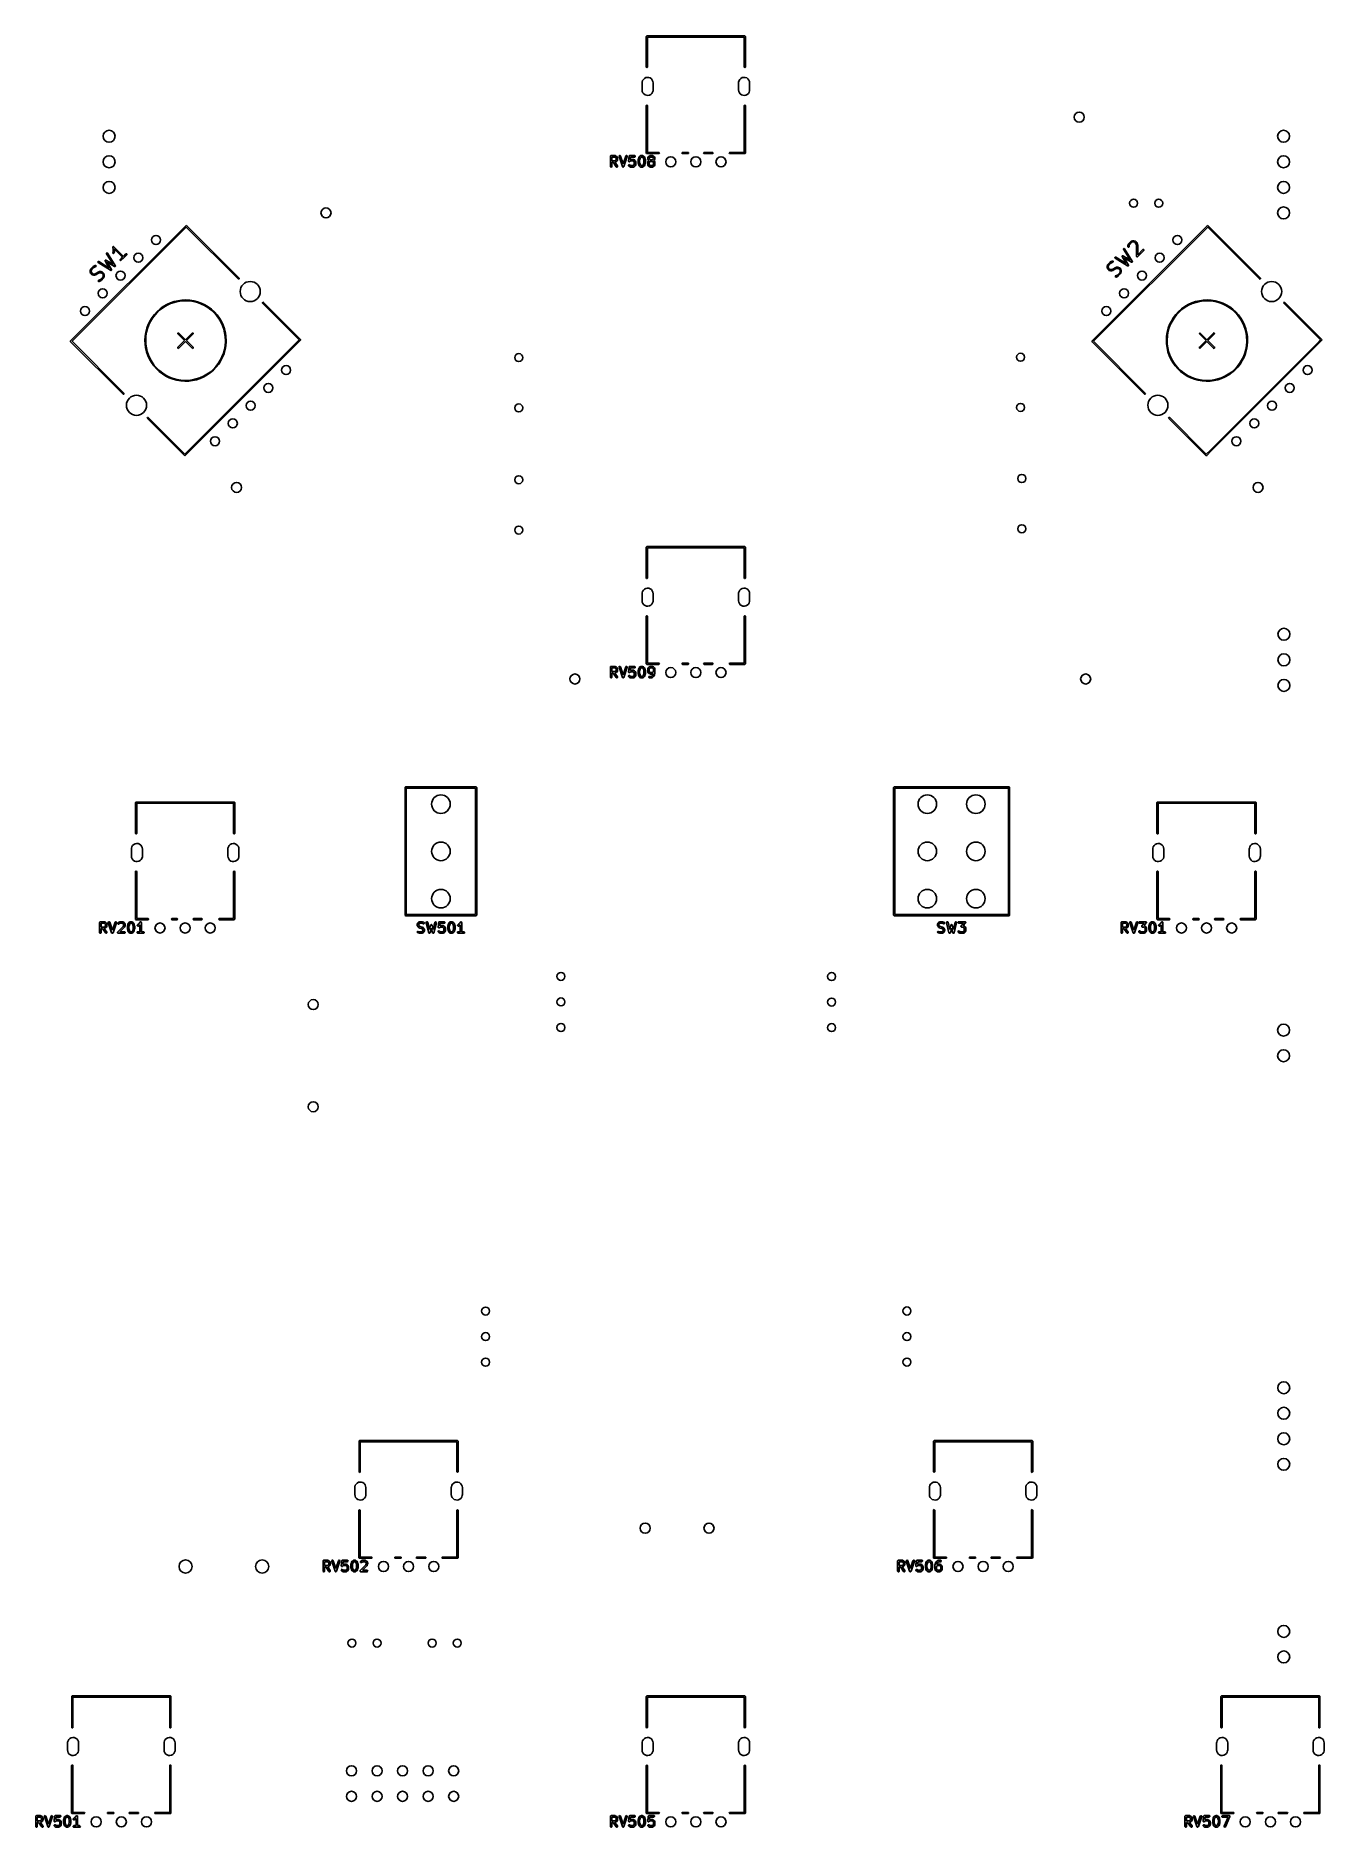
# Model space of a CAD drawing. Extents: x 40 to 169, y -223 to -45.
import ezdxf

# ---------------------------------------------------------------- set-up
doc = ezdxf.new("R2010")
doc.units = 0
doc.layers.add('BLACK', color=7, linetype='CONTINUOUS')

msp = doc.modelspace()

# ---------------------------------------------------------------- linework, layer by layer
at = {"layer": 'BLACK', "linetype": 'CONTINUOUS'}
for p, q in [((101.075, -44.68), (101.093, -44.6376)), ((101.075, -47.74), (101.075, -44.68)), ((101.093, -44.6376), (101.135, -44.62)), ((101.135, -44.62), (110.875, -44.62)), ((110.815, -44.74), (101.195, -44.74)), ((101.195, -44.74), (101.195, -47.74)), ((110.815, -47.74), (110.815, -44.74)), ((110.875, -44.62), (110.917, -44.6376)), ((110.917, -44.6376), (110.935, -44.68)), ((110.935, -44.68), (110.935, -47.74)), ((101.093, -47.7824), (101.075, -47.74)), ((101.135, -47.8), (101.093, -47.7824)), ((101.177, -47.7824), (101.135, -47.8)), ((101.195, -47.74), (101.177, -47.7824)), ((110.833, -47.7824), (110.815, -47.74)), ((110.875, -47.8), (110.833, -47.7824)), ((110.917, -47.7824), (110.875, -47.8)), ((110.935, -47.74), (110.917, -47.7824)), ((100.655, -49.3), (100.661, -49.2197)), ((100.655, -50), (100.655, -49.3)), ((100.661, -49.2197), (100.703, -49.0763)), ((100.703, -49.0763), (100.781, -48.9494)), ((100.781, -48.9494), (100.891, -48.8484)), ((100.891, -48.8484), (101.024, -48.7806)), ((101.024, -48.7806), (101.17, -48.7511)), ((101.17, -48.7511), (101.319, -48.762)), ((101.319, -48.762), (101.46, -48.8126)), ((101.46, -48.8126), (101.582, -48.8991)), ((101.582, -48.8991), (101.675, -49.0151)), ((101.675, -49.0151), (101.735, -49.1521)), ((101.735, -49.1521), (101.755, -49.3)), ((101.755, -49.3), (101.755, -50)), ((110.255, -49.3), (110.261, -49.2197)), ((110.255, -50), (110.255, -49.3)), ((110.261, -49.2197), (110.303, -49.0763)), ((110.303, -49.0763), (110.381, -48.9494)), ((110.381, -48.9494), (110.491, -48.8484)), ((110.491, -48.8484), (110.624, -48.7806)), ((110.624, -48.7806), (110.77, -48.7511)), ((110.77, -48.7511), (110.919, -48.762)), ((110.919, -48.762), (111.06, -48.8126)), ((111.06, -48.8126), (111.182, -48.8991)), ((111.182, -48.8991), (111.275, -49.0151)), ((111.275, -49.0151), (111.335, -49.1521)), ((111.335, -49.1521), (111.355, -49.3)), ((111.355, -49.3), (111.355, -50)), ((100.675, -50.1479), (100.655, -50)), ((100.735, -50.2849), (100.675, -50.1479)), ((100.828, -50.4009), (100.735, -50.2849)), ((100.95, -50.4874), (100.828, -50.4009)), ((101.091, -50.538), (100.95, -50.4874)), ((101.065, -51.55), (101.083, -51.5076)), ((101.065, -56.27), (101.065, -51.55)), ((101.083, -51.5076), (101.125, -51.49)), ((101.24, -50.5489), (101.091, -50.538)), ((101.125, -51.49), (101.167, -51.5076)), ((101.167, -51.5076), (101.185, -51.55)), ((101.185, -51.55), (101.185, -56.21)), ((101.386, -50.5194), (101.24, -50.5489)), ((101.519, -50.4516), (101.386, -50.5194)), ((101.629, -50.3506), (101.519, -50.4516)), ((101.707, -50.2237), (101.629, -50.3506)), ((101.749, -50.0803), (101.707, -50.2237)), ((101.755, -50), (101.749, -50.0803)), ((110.275, -50.1479), (110.255, -50)), ((110.335, -50.2849), (110.275, -50.1479)), ((110.428, -50.4009), (110.335, -50.2849)), ((110.55, -50.4874), (110.428, -50.4009)), ((110.691, -50.538), (110.55, -50.4874)), ((110.84, -50.5489), (110.691, -50.538)), ((110.815, -51.55), (110.833, -51.5076)), ((110.815, -56.21), (110.815, -51.55)), ((110.833, -51.5076), (110.875, -51.49)), ((110.986, -50.5194), (110.84, -50.5489)), ((110.875, -51.49), (110.917, -51.5076)), ((110.917, -51.5076), (110.935, -51.55)), ((110.935, -51.55), (110.935, -56.27)), ((111.119, -50.4516), (110.986, -50.5194)), ((111.229, -50.3506), (111.119, -50.4516)), ((111.307, -50.2237), (111.229, -50.3506)), ((111.349, -50.0803), (111.307, -50.2237)), ((111.355, -50), (111.349, -50.0803)), ((97.501, -56.6024), (97.5027, -56.5926)), ((97.501, -57.6024), (97.501, -56.6024)), ((97.5021, -56.5894), (97.5038, -56.5865)), ((97.5027, -56.5926), (97.5021, -56.5894)), ((97.5038, -56.5865), (97.5055, -56.5767)), ((97.5055, -56.5767), (97.518, -56.5618)), ((97.518, -56.5618), (97.5277, -56.5449)), ((97.5277, -56.5449), (97.5341, -56.5426)), ((97.5341, -56.5426), (97.5385, -56.5374)), ((97.5385, -56.5374), (97.5576, -56.534)), ((97.5576, -56.534), (97.576, -56.5274)), ((97.576, -56.5274), (97.9569, -56.5274)), ((97.651, -56.6774), (97.651, -57.0512)), ((97.9392, -56.6774), (97.651, -56.6774)), ((98.0077, -56.7116), (97.9392, -56.6774)), ((97.9569, -56.5274), (97.9826, -56.5319)), ((97.9826, -56.5319), (97.986, -56.5348)), ((97.986, -56.5348), (97.9904, -56.5353)), ((97.9904, -56.5353), (98.0857, -56.5829)), ((98.0381, -56.742), (98.0077, -56.7116)), ((98.0077, -57.0169), (98.0381, -56.9865)), ((98.0724, -56.8106), (98.0381, -56.742)), ((98.0381, -56.9865), (98.0724, -56.918)), ((98.0724, -56.918), (98.0724, -56.8106)), ((98.0857, -56.5829), (98.1037, -56.5963)), ((98.1037, -56.5963), (98.1052, -56.597)), ((98.1052, -56.597), (98.1528, -56.6446)), ((98.1528, -56.6446), (98.1657, -56.663)), ((98.1657, -56.663), (98.1668, -56.6641)), ((98.1668, -56.6641), (98.2145, -56.7593)), ((98.2145, -56.9693), (98.1668, -57.0645)), ((98.2145, -56.7593), (98.2219, -56.7843)), ((98.215, -56.9648), (98.2145, -56.9693)), ((98.2179, -56.9614), (98.215, -56.9648)), ((98.2224, -56.9357), (98.2179, -56.9614)), ((98.2219, -56.7843), (98.2208, -56.7886)), ((98.2208, -56.7886), (98.2224, -56.7929)), ((98.2224, -56.7929), (98.2224, -56.9357)), ((98.3581, -56.6003), (98.377, -56.5526)), ((98.3619, -56.6261), (98.3581, -56.6003)), ((98.6953, -57.6261), (98.3619, -56.6261)), ((98.377, -56.5526), (98.4221, -56.5282)), ((98.4221, -56.5282), (98.4724, -56.5385)), ((98.4724, -56.5385), (98.5042, -56.5787)), ((98.5042, -56.5787), (98.7664, -57.3652)), ((98.7664, -57.3652), (99.0286, -56.5787)), ((99.1709, -56.6261), (98.8376, -57.6261)), ((99.0286, -56.5787), (99.041, -56.5558)), ((99.041, -56.5558), (99.0847, -56.5289)), ((99.0847, -56.5289), (99.1355, -56.5364)), ((99.1355, -56.5364), (99.1695, -56.5748)), ((99.1695, -56.5748), (99.1709, -56.6261)), ((99.3108, -57.0711), (99.3585, -56.5949)), ((99.3585, -56.5949), (99.3595, -56.5911)), ((99.3592, -56.5894), (99.3608, -56.5867)), ((99.3595, -56.5911), (99.3592, -56.5894)), ((99.3608, -56.5867), (99.3655, -56.5698)), ((99.3655, -56.5698), (99.3769, -56.5587)), ((99.3769, -56.5587), (99.3849, -56.5449)), ((99.3849, -56.5449), (99.3947, -56.5413)), ((99.3947, -56.5413), (99.4022, -56.534)), ((99.4022, -56.534), (99.4181, -56.5328)), ((99.4181, -56.5328), (99.4331, -56.5274)), ((99.4331, -56.5274), (99.9093, -56.5274)), ((99.501, -56.6774), (99.4761, -56.9256)), ((99.4761, -56.9256), (99.4948, -56.9163)), ((99.4948, -56.9163), (99.5198, -56.9088)), ((99.9093, -56.6774), (99.501, -56.6774)), ((99.5198, -56.9088), (99.5241, -56.9099)), ((99.5241, -56.9099), (99.5283, -56.9083)), ((99.5283, -56.9083), (99.7664, -56.9083)), ((99.7664, -56.9083), (99.7921, -56.9129)), ((99.7921, -56.9129), (99.7955, -56.9157)), ((99.7955, -56.9157), (99.8, -56.9163)), ((99.8, -56.9163), (99.8952, -56.9639)), ((99.8952, -56.9639), (99.9132, -56.9772)), ((99.9093, -56.5274), (99.9349, -56.5319)), ((99.9575, -56.6598), (99.9093, -56.6774)), ((99.9132, -56.9772), (99.9147, -56.9779)), ((99.9147, -56.9779), (99.9623, -57.0255)), ((99.9349, -56.5319), (99.9742, -56.5649)), ((99.9831, -56.6154), (99.9575, -56.6598)), ((99.9742, -56.5649), (99.9831, -56.6154)), ((100.263, -56.9833), (100.265, -56.9686)), ((100.263, -57.2214), (100.263, -56.9833)), ((100.265, -56.9651), (100.313, -56.7747)), ((100.265, -56.9686), (100.265, -56.9651)), ((100.313, -56.7747), (100.318, -56.7628)), ((100.318, -56.7593), (100.366, -56.6641)), ((100.318, -56.7628), (100.318, -56.7593)), ((100.366, -56.6641), (100.379, -56.6461)), ((100.379, -56.6461), (100.38, -56.6446)), ((100.38, -56.6446), (100.428, -56.597)), ((100.456, -56.819), (100.413, -56.9926)), ((100.413, -56.9926), (100.413, -57.2122)), ((100.428, -56.597), (100.446, -56.5841)), ((100.446, -56.5841), (100.447, -56.5829)), ((100.447, -56.5829), (100.542, -56.5353)), ((100.495, -56.742), (100.456, -56.819)), ((100.525, -56.7116), (100.495, -56.742)), ((100.594, -56.6774), (100.525, -56.7116)), ((100.542, -56.5353), (100.567, -56.5279)), ((100.567, -56.5279), (100.572, -56.5289)), ((100.572, -56.5289), (100.576, -56.5274)), ((100.576, -56.5274), (100.671, -56.5274)), ((100.653, -56.6774), (100.594, -56.6774)), ((100.722, -56.7116), (100.653, -56.6774)), ((100.671, -56.5274), (100.697, -56.5319)), ((100.697, -56.5319), (100.7, -56.5348)), ((100.7, -56.5348), (100.705, -56.5353)), ((100.705, -56.5353), (100.8, -56.5829)), ((100.752, -56.742), (100.722, -56.7116)), ((100.791, -56.819), (100.752, -56.742)), ((100.834, -56.9926), (100.791, -56.819)), ((100.8, -56.5829), (100.818, -56.5963)), ((100.818, -56.5963), (100.819, -56.597)), ((100.819, -56.597), (100.867, -56.6446)), ((100.834, -57.2122), (100.834, -56.9926)), ((100.867, -56.6446), (100.88, -56.663)), ((100.88, -56.663), (100.881, -56.6641)), ((100.881, -56.6641), (100.929, -56.7593)), ((100.929, -56.7593), (100.932, -56.7717)), ((100.932, -56.7717), (100.934, -56.7747)), ((100.934, -56.7747), (100.982, -56.9651)), ((100.982, -56.9651), (100.983, -56.9801)), ((100.983, -56.9801), (100.984, -56.9833)), ((100.984, -56.9833), (100.984, -57.2214)), ((101.083, -56.3124), (101.065, -56.27)), ((101.125, -56.33), (101.083, -56.3124)), ((101.13, -56.3279), (101.125, -56.33)), ((101.135, -56.33), (101.13, -56.3279)), ((102.315, -56.33), (101.135, -56.33)), ((101.185, -56.21), (102.315, -56.21)), ((101.215, -56.7929), (101.22, -56.7672)), ((101.215, -56.8405), (101.215, -56.7929)), ((101.217, -56.8447), (101.215, -56.8405)), ((101.216, -56.849), (101.217, -56.8447)), ((101.223, -56.874), (101.216, -56.849)), ((101.22, -56.7672), (101.223, -56.7638)), ((101.223, -56.7593), (101.271, -56.6641)), ((101.223, -56.7638), (101.223, -56.7593)), ((101.271, -56.9693), (101.223, -56.874)), ((101.271, -56.6641), (101.284, -56.6461)), ((101.272, -56.9704), (101.271, -56.9693)), ((101.285, -56.9887), (101.272, -56.9704)), ((101.284, -56.6461), (101.285, -56.6446)), ((101.285, -56.6446), (101.332, -56.597)), ((101.327, -57.031), (101.285, -56.9887)), ((101.332, -56.597), (101.351, -56.5841)), ((101.351, -56.5841), (101.352, -56.5829)), ((101.352, -56.5829), (101.447, -56.5353)), ((101.399, -56.742), (101.365, -56.8106)), ((101.365, -56.8106), (101.365, -56.8228)), ((101.365, -56.8228), (101.399, -56.8913)), ((101.43, -56.7116), (101.399, -56.742)), ((101.399, -56.8913), (101.43, -56.9217)), ((101.498, -56.6774), (101.43, -56.7116)), ((101.43, -56.9217), (101.498, -56.956)), ((101.447, -56.5353), (101.472, -56.5279)), ((101.472, -56.5279), (101.477, -56.5289)), ((101.477, -56.5289), (101.481, -56.5274)), ((101.481, -56.5274), (101.671, -56.5274)), ((101.653, -56.6774), (101.498, -56.6774)), ((101.498, -56.956), (101.653, -56.956)), ((101.722, -56.7116), (101.653, -56.6774)), ((101.653, -56.956), (101.722, -56.9217)), ((101.671, -56.5274), (101.697, -56.5319)), ((101.697, -56.5319), (101.7, -56.5348)), ((101.7, -56.5348), (101.705, -56.5353)), ((101.705, -56.5353), (101.8, -56.5829)), ((101.752, -56.742), (101.722, -56.7116)), ((101.722, -56.9217), (101.752, -56.8913)), ((101.787, -56.8106), (101.752, -56.742)), ((101.752, -56.8913), (101.787, -56.8228)), ((101.787, -56.8228), (101.787, -56.8106)), ((101.8, -56.5829), (101.818, -56.5963)), ((101.818, -56.5963), (101.819, -56.597)), ((101.819, -56.597), (101.867, -56.6446)), ((101.867, -56.9887), (101.825, -57.031)), ((101.867, -56.6446), (101.88, -56.663)), ((101.868, -56.9873), (101.867, -56.9887)), ((101.881, -56.9693), (101.868, -56.9873)), ((101.88, -56.663), (101.881, -56.6641)), ((101.881, -56.6641), (101.929, -56.7593)), ((101.929, -56.874), (101.881, -56.9693)), ((101.929, -56.7593), (101.936, -56.7843)), ((101.932, -56.8661), (101.929, -56.8696)), ((101.929, -56.8696), (101.929, -56.874)), ((101.937, -56.8405), (101.932, -56.8661)), ((101.936, -56.7843), (101.935, -56.7886)), ((101.935, -56.7886), (101.937, -56.7929)), ((101.937, -56.7929), (101.937, -56.8405)), ((102.315, -56.21), (102.357, -56.2276)), ((102.357, -56.3124), (102.315, -56.33)), ((102.357, -56.2276), (102.375, -56.27)), ((102.375, -56.27), (102.357, -56.3124)), ((104.625, -56.27), (104.643, -56.2276)), ((104.643, -56.3124), (104.625, -56.27)), ((104.643, -56.2276), (104.685, -56.21)), ((104.685, -56.33), (104.643, -56.3124)), ((104.685, -56.21), (105.215, -56.21)), ((105.215, -56.33), (104.685, -56.33)), ((105.215, -56.21), (105.257, -56.2276)), ((105.257, -56.3124), (105.215, -56.33)), ((105.257, -56.2276), (105.275, -56.27)), ((105.275, -56.27), (105.257, -56.3124)), ((106.775, -56.27), (106.793, -56.2276)), ((106.793, -56.3124), (106.775, -56.27)), ((106.793, -56.2276), (106.835, -56.21)), ((106.835, -56.33), (106.793, -56.3124)), ((106.835, -56.21), (107.665, -56.21)), ((107.665, -56.33), (106.835, -56.33)), ((107.665, -56.21), (107.707, -56.2276)), ((107.707, -56.3124), (107.665, -56.33)), ((107.707, -56.2276), (107.725, -56.27)), ((107.725, -56.27), (107.707, -56.3124)), ((109.325, -56.27), (109.343, -56.2276)), ((109.343, -56.3124), (109.325, -56.27)), ((109.343, -56.2276), (109.385, -56.21)), ((109.385, -56.33), (109.343, -56.3124)), ((109.385, -56.21), (110.815, -56.21)), ((110.875, -56.33), (109.385, -56.33)), ((110.917, -56.3124), (110.875, -56.33)), ((110.935, -56.27), (110.917, -56.3124)), ((97.5185, -57.6506), (97.501, -57.6024)), ((97.5629, -57.6762), (97.5185, -57.6506)), ((97.6135, -57.6673), (97.5629, -57.6762)), ((97.6464, -57.628), (97.6135, -57.6673)), ((97.651, -57.6024), (97.6464, -57.628)), ((97.651, -57.0512), (97.9392, -57.0512)), ((97.775, -57.2012), (97.651, -57.2012)), ((97.651, -57.2012), (97.651, -57.6024)), ((98.0859, -57.6454), (97.775, -57.2012)), ((97.9392, -57.0512), (98.0077, -57.0169)), ((97.9611, -57.1997), (97.9579, -57.2008)), ((97.9579, -57.2008), (98.2088, -57.5594)), ((97.9655, -57.2007), (97.9611, -57.1997)), ((97.9904, -57.1933), (97.9655, -57.2007)), ((98.0857, -57.1457), (97.9904, -57.1933)), ((98.0868, -57.1445), (98.0857, -57.1457)), ((98.128, -57.6748), (98.0859, -57.6454)), ((98.1052, -57.1316), (98.0868, -57.1445)), ((98.1528, -57.084), (98.1052, -57.1316)), ((98.1791, -57.6704), (98.128, -57.6748)), ((98.1535, -57.0825), (98.1528, -57.084)), ((98.1668, -57.0645), (98.1535, -57.0825)), ((98.2153, -57.6341), (98.1791, -57.6704)), ((98.2088, -57.5594), (98.2198, -57.583)), ((98.2198, -57.583), (98.2153, -57.6341)), ((98.6966, -57.6278), (98.6953, -57.6261)), ((98.6967, -57.6299), (98.6966, -57.6278)), ((98.7124, -57.6477), (98.6967, -57.6299)), ((98.7272, -57.6663), (98.7124, -57.6477)), ((98.7293, -57.6667), (98.7272, -57.6663)), ((98.7307, -57.6683), (98.7293, -57.6667)), ((98.7542, -57.6718), (98.7307, -57.6683)), ((98.7774, -57.6766), (98.7542, -57.6718)), ((98.7793, -57.6755), (98.7774, -57.6766)), ((98.7815, -57.6759), (98.7793, -57.6755)), ((98.8017, -57.6634), (98.7815, -57.6759)), ((98.8225, -57.6521), (98.8017, -57.6634)), ((98.8233, -57.6501), (98.8225, -57.6521)), ((98.8252, -57.649), (98.8233, -57.6501)), ((98.8376, -57.6261), (98.8252, -57.649)), ((99.311, -57.0716), (99.3108, -57.0711)), ((99.3108, -57.072), (99.311, -57.0716)), ((99.3173, -57.0964), (99.3108, -57.072)), ((99.313, -57.4877), (99.3425, -57.4457)), ((99.3175, -57.5388), (99.313, -57.4877)), ((99.3235, -57.1208), (99.3173, -57.0964)), ((99.3324, -57.5602), (99.3175, -57.5388)), ((99.3239, -57.1211), (99.3235, -57.1208)), ((99.324, -57.1216), (99.3239, -57.1211)), ((99.3447, -57.136), (99.324, -57.1216)), ((99.3801, -57.6078), (99.3324, -57.5602)), ((99.3425, -57.4457), (99.392, -57.4324)), ((99.3652, -57.1508), (99.3447, -57.136)), ((99.3657, -57.1507), (99.3652, -57.1508)), ((99.3661, -57.151), (99.3657, -57.1507)), ((99.3912, -57.1488), (99.3661, -57.151)), ((99.3815, -57.6085), (99.3801, -57.6078)), ((99.3996, -57.6218), (99.3815, -57.6085)), ((99.4163, -57.1469), (99.3912, -57.1488)), ((99.392, -57.4324), (99.4385, -57.4541)), ((99.4948, -57.6695), (99.3996, -57.6218)), ((99.4167, -57.1466), (99.4163, -57.1469)), ((99.4172, -57.1465), (99.4167, -57.1466)), ((99.4385, -57.1316), (99.4172, -57.1465)), ((99.4775, -57.0926), (99.4385, -57.1316)), ((99.4385, -57.4541), (99.4775, -57.4931)), ((99.546, -57.0583), (99.4775, -57.0926)), ((99.4775, -57.4931), (99.546, -57.5274)), ((99.4992, -57.67), (99.4948, -57.6695)), ((99.5027, -57.6729), (99.4992, -57.67)), ((99.5283, -57.6774), (99.5027, -57.6729)), ((99.7664, -57.6774), (99.5283, -57.6774)), ((99.7487, -57.0583), (99.546, -57.0583)), ((99.546, -57.5274), (99.7487, -57.5274)), ((99.8172, -57.0926), (99.7487, -57.0583)), ((99.7487, -57.5274), (99.8172, -57.4931)), ((99.7706, -57.6758), (99.7664, -57.6774)), ((99.775, -57.6769), (99.7706, -57.6758)), ((99.8, -57.6695), (99.775, -57.6769)), ((99.8952, -57.6218), (99.8, -57.6695)), ((99.8476, -57.123), (99.8172, -57.0926)), ((99.8172, -57.4931), (99.8476, -57.4627)), ((99.8819, -57.1915), (99.8476, -57.123)), ((99.8476, -57.4627), (99.8819, -57.3942)), ((99.8819, -57.3942), (99.8819, -57.1915)), ((99.8963, -57.6207), (99.8952, -57.6218)), ((99.9147, -57.6078), (99.8963, -57.6207)), ((99.9623, -57.5602), (99.9147, -57.6078)), ((99.9623, -57.0255), (99.9752, -57.0439)), ((99.963, -57.5587), (99.9623, -57.5602)), ((99.9764, -57.5407), (99.963, -57.5587)), ((99.9752, -57.0439), (99.9764, -57.045)), ((99.9764, -57.045), (100.024, -57.1403)), ((100.024, -57.4454), (99.9764, -57.5407)), ((100.024, -57.1403), (100.031, -57.1652)), ((100.027, -57.4376), (100.024, -57.441)), ((100.024, -57.441), (100.024, -57.4454)), ((100.032, -57.4119), (100.027, -57.4376)), ((100.031, -57.1652), (100.03, -57.1696)), ((100.03, -57.1696), (100.032, -57.1738)), ((100.032, -57.1738), (100.032, -57.4119)), ((100.264, -57.2247), (100.263, -57.2214)), ((100.265, -57.2396), (100.264, -57.2247)), ((100.313, -57.4301), (100.265, -57.2396)), ((100.315, -57.433), (100.313, -57.4301)), ((100.318, -57.4454), (100.315, -57.433)), ((100.366, -57.5407), (100.318, -57.4454)), ((100.367, -57.5418), (100.366, -57.5407)), ((100.38, -57.5602), (100.367, -57.5418)), ((100.428, -57.6078), (100.38, -57.5602)), ((100.413, -57.2122), (100.456, -57.3857)), ((100.429, -57.6085), (100.428, -57.6078)), ((100.447, -57.6218), (100.429, -57.6085)), ((100.542, -57.6695), (100.447, -57.6218)), ((100.456, -57.3857), (100.495, -57.4627)), ((100.495, -57.4627), (100.525, -57.4931)), ((100.525, -57.4931), (100.594, -57.5274)), ((100.547, -57.67), (100.542, -57.6695)), ((100.55, -57.6729), (100.547, -57.67)), ((100.576, -57.6774), (100.55, -57.6729)), ((100.671, -57.6774), (100.576, -57.6774)), ((100.594, -57.5274), (100.653, -57.5274)), ((100.653, -57.5274), (100.722, -57.4931)), ((100.675, -57.6758), (100.671, -57.6774)), ((100.68, -57.6769), (100.675, -57.6758)), ((100.705, -57.6695), (100.68, -57.6769)), ((100.8, -57.6218), (100.705, -57.6695)), ((100.722, -57.4931), (100.752, -57.4627)), ((100.752, -57.4627), (100.791, -57.3857)), ((100.791, -57.3857), (100.834, -57.2122)), ((100.801, -57.6207), (100.8, -57.6218)), ((100.819, -57.6078), (100.801, -57.6207)), ((100.867, -57.5602), (100.819, -57.6078)), ((100.868, -57.5587), (100.867, -57.5602)), ((100.881, -57.5407), (100.868, -57.5587)), ((100.929, -57.4454), (100.881, -57.5407)), ((100.934, -57.4301), (100.929, -57.4419)), ((100.929, -57.4419), (100.929, -57.4454)), ((100.982, -57.2396), (100.934, -57.4301)), ((100.984, -57.2214), (100.982, -57.2362)), ((100.982, -57.2362), (100.982, -57.2396)), ((101.215, -57.2214), (101.22, -57.1958)), ((101.215, -57.4119), (101.215, -57.2214)), ((101.217, -57.4161), (101.215, -57.4119)), ((101.216, -57.4205), (101.217, -57.4161)), ((101.223, -57.4454), (101.216, -57.4205)), ((101.22, -57.1958), (101.223, -57.1923)), ((101.223, -57.1879), (101.271, -57.0926)), ((101.223, -57.1923), (101.223, -57.1879)), ((101.271, -57.5407), (101.223, -57.4454)), ((101.271, -57.0926), (101.284, -57.0746)), ((101.272, -57.5418), (101.271, -57.5407)), ((101.285, -57.5602), (101.272, -57.5418)), ((101.284, -57.0746), (101.285, -57.0732)), ((101.285, -57.0732), (101.327, -57.031)), ((101.332, -57.6078), (101.285, -57.5602)), ((101.334, -57.6085), (101.332, -57.6078)), ((101.352, -57.6218), (101.334, -57.6085)), ((101.447, -57.6695), (101.352, -57.6218)), ((101.399, -57.1706), (101.365, -57.2391)), ((101.365, -57.2391), (101.365, -57.3942)), ((101.365, -57.3942), (101.399, -57.4627)), ((101.43, -57.1402), (101.399, -57.1706)), ((101.399, -57.4627), (101.43, -57.4931)), ((101.498, -57.106), (101.43, -57.1402)), ((101.43, -57.4931), (101.498, -57.5274)), ((101.452, -57.67), (101.447, -57.6695)), ((101.455, -57.6729), (101.452, -57.67)), ((101.481, -57.6774), (101.455, -57.6729)), ((101.671, -57.6774), (101.481, -57.6774)), ((101.653, -57.106), (101.498, -57.106)), ((101.498, -57.5274), (101.653, -57.5274)), ((101.722, -57.1402), (101.653, -57.106)), ((101.653, -57.5274), (101.722, -57.4931)), ((101.675, -57.6758), (101.671, -57.6774)), ((101.68, -57.6769), (101.675, -57.6758)), ((101.705, -57.6695), (101.68, -57.6769)), ((101.8, -57.6218), (101.705, -57.6695)), ((101.752, -57.1706), (101.722, -57.1402)), ((101.722, -57.4931), (101.752, -57.4627)), ((101.787, -57.2391), (101.752, -57.1706)), ((101.752, -57.4627), (101.787, -57.3942)), ((101.787, -57.3942), (101.787, -57.2391)), ((101.801, -57.6207), (101.8, -57.6218)), ((101.819, -57.6078), (101.801, -57.6207)), ((101.867, -57.5602), (101.819, -57.6078)), ((101.825, -57.031), (101.867, -57.0732)), ((101.867, -57.0732), (101.88, -57.0915)), ((101.868, -57.5587), (101.867, -57.5602)), ((101.881, -57.5407), (101.868, -57.5587)), ((101.88, -57.0915), (101.881, -57.0926)), ((101.881, -57.0926), (101.929, -57.1879)), ((101.929, -57.4454), (101.881, -57.5407)), ((101.929, -57.1879), (101.936, -57.2129)), ((101.932, -57.4376), (101.929, -57.441)), ((101.929, -57.441), (101.929, -57.4454)), ((101.937, -57.4119), (101.932, -57.4376)), ((101.936, -57.2129), (101.935, -57.2172)), ((101.935, -57.2172), (101.937, -57.2214)), ((101.937, -57.2214), (101.937, -57.4119)), ((43.8157, -74.9558), (55.2708, -63.5007)), ((55.3157, -63.6354), (43.9504, -75.0007)), ((55.2708, -63.5007), (55.3157, -63.4821)), ((55.3157, -63.4821), (55.3606, -63.5007)), ((60.4786, -68.7983), (55.3157, -63.6354)), ((55.3606, -63.5007), (60.5685, -68.7085)), ((145.416, -74.9558), (156.871, -63.5007)), ((156.916, -63.6354), (145.55, -75.0007)), ((156.871, -63.5007), (156.916, -63.4821)), ((156.916, -63.4821), (156.961, -63.5007)), ((162.079, -68.7983), (156.916, -63.6354)), ((156.961, -63.5007), (162.168, -68.7085)), ((48.0008, -65.6346), (48.0075, -65.6184)), ((48.0032, -65.6403), (48.0008, -65.6346)), ((48.002, -65.6463), (48.0032, -65.6403)), ((48.0488, -65.8804), (48.002, -65.6463)), ((48.0075, -65.6184), (48.0109, -65.6013)), ((48.0109, -65.6013), (48.016, -65.5979)), ((48.016, -65.5979), (48.0184, -65.5922)), ((48.0184, -65.5922), (48.0345, -65.5855)), ((48.0345, -65.5855), (48.049, -65.5757)), ((48.0488, -66.0567), (48.0488, -65.8804)), ((48.049, -65.5757), (48.0551, -65.5769)), ((48.0551, -65.5769), (48.0608, -65.5746)), ((48.0608, -65.5746), (48.0769, -65.5813)), ((48.0769, -65.5813), (48.0941, -65.5847)), ((48.0941, -65.5847), (48.0975, -65.5898)), ((48.0975, -65.5898), (48.1032, -65.5922)), ((48.1032, -65.5922), (49.0684, -66.5573)), ((48.9836, -66.6422), (48.1585, -65.8171)), ((48.1585, -65.8171), (48.1676, -65.8627)), ((48.1676, -65.8627), (48.1664, -65.8688)), ((48.1664, -65.8688), (48.1688, -65.8745)), ((48.1688, -65.8745), (48.1688, -66.0664)), ((148.543, -65.8087), (148.57, -65.7715)), ((148.55, -65.854), (148.543, -65.8087)), ((149.193, -66.899), (148.55, -65.854)), ((148.57, -65.7715), (148.615, -65.7642)), ((148.615, -65.7642), (148.652, -65.7911)), ((148.652, -65.7911), (149.42, -67.0386)), ((148.973, -65.4867), (148.977, -65.4776)), ((148.973, -65.5826), (148.973, -65.4867)), ((148.991, -65.6251), (148.973, -65.5826)), ((148.976, -65.4677), (149.024, -65.3238)), ((148.977, -65.4776), (148.976, -65.4677)), ((149.033, -65.6426), (148.991, -65.6251)), ((149.024, -65.3238), (149.033, -65.3132)), ((149.033, -65.3132), (149.039, -65.3003)), ((149.075, -65.6251), (149.033, -65.6426)), ((149.039, -65.3003), (149.279, -65.0604)), ((149.093, -65.5826), (149.075, -65.6251)), ((149.133, -65.3751), (149.093, -65.4964)), ((149.093, -65.4964), (149.093, -65.5826)), ((149.353, -65.1553), (149.133, -65.3751)), ((149.279, -65.0604), (149.291, -65.055)), ((149.291, -65.055), (149.302, -65.0459)), ((149.302, -65.0459), (149.446, -64.9979)), ((149.475, -65.1148), (149.353, -65.1553)), ((149.446, -64.9979), (149.456, -64.9986)), ((149.456, -64.9986), (149.465, -64.9948)), ((149.465, -64.9948), (149.561, -64.9948)), ((149.551, -65.1148), (149.475, -65.1148)), ((149.672, -65.1553), (149.551, -65.1148)), ((149.561, -64.9948), (149.57, -64.9986)), ((149.57, -64.9986), (149.58, -64.9979)), ((149.58, -64.9979), (149.724, -65.0459)), ((149.751, -65.2343), (149.672, -65.1553)), ((149.724, -65.0459), (149.734, -65.055)), ((149.734, -65.055), (149.747, -65.0604)), ((149.747, -65.0604), (149.843, -65.1564)), ((149.837, -65.4049), (149.751, -65.2343)), ((149.837, -66.5423), (149.837, -65.4049)), ((149.843, -65.1564), (149.847, -65.1655)), ((149.847, -65.1655), (149.854, -65.1719)), ((149.854, -65.1719), (149.95, -65.3639)), ((149.95, -65.3639), (149.951, -65.3778)), ((149.951, -65.3778), (149.957, -65.3907)), ((149.957, -65.3907), (149.957, -66.3974)), ((149.957, -66.3974), (150.478, -65.8761)), ((150.478, -65.8761), (150.521, -65.8585)), ((150.521, -65.8585), (150.563, -65.8761)), ((150.563, -65.8761), (150.581, -65.9185)), ((45.8112, -67.7993), (46.0511, -67.5594)), ((46.1291, -67.6512), (45.9061, -67.8742)), ((46.0511, -67.5594), (46.0602, -67.5556)), ((46.0602, -67.5556), (46.0667, -67.5482)), ((46.0667, -67.5482), (46.2586, -67.4522)), ((46.3123, -67.5595), (46.1291, -67.6512)), ((46.2586, -67.4522), (46.3044, -67.449)), ((46.3044, -67.449), (46.3391, -67.4791)), ((46.3424, -67.5249), (46.3123, -67.5595)), ((46.3391, -67.4791), (46.3424, -67.5249)), ((46.515, -67.1359), (46.5222, -67.0906)), ((46.5419, -67.1731), (46.515, -67.1359)), ((46.5222, -67.0906), (46.5594, -67.0637)), ((47.7894, -67.9408), (46.5419, -67.1731)), ((46.5594, -67.0637), (46.6048, -67.0709)), ((46.6048, -67.0709), (47.6498, -67.714)), ((47.2351, -66.9626), (47.2401, -66.9561)), ((47.2372, -66.9781), (47.2351, -66.9626)), ((47.2351, -66.9935), (47.2372, -66.9781)), ((47.2401, -67), (47.2351, -66.9935)), ((47.2401, -66.9561), (47.2412, -66.948)), ((47.2412, -67.0081), (47.2401, -67)), ((47.2412, -66.948), (47.2535, -66.9385)), ((47.6498, -67.714), (47.2412, -67.0081)), ((47.2535, -66.9385), (47.263, -66.9262)), ((47.263, -66.9262), (47.2711, -66.9251)), ((47.2711, -66.9251), (47.2776, -66.9201)), ((47.2776, -66.9201), (47.2931, -66.9222)), ((47.2931, -66.9222), (47.3085, -66.9201)), ((47.3085, -66.9201), (47.315, -66.9251)), ((47.315, -66.9251), (47.3231, -66.9262)), ((47.3231, -66.9262), (48.029, -67.3348)), ((47.3787, -66.2444), (47.4056, -66.2072)), ((47.3859, -66.2898), (47.3787, -66.2444)), ((48.029, -67.3348), (47.3859, -66.2898)), ((47.4056, -66.2072), (47.4509, -66.2)), ((47.4509, -66.2), (47.4881, -66.2269)), ((48.1747, -67.5578), (47.4577, -67.1427)), ((47.4577, -67.1427), (47.8728, -67.8597)), ((47.4881, -66.2269), (48.2558, -67.4744)), ((48.0039, -66.1914), (48.0488, -66.0567)), ((48.0071, -66.2372), (48.0039, -66.1914)), ((48.0418, -66.2673), (48.0071, -66.2372)), ((48.0876, -66.264), (48.0418, -66.2673)), ((48.1177, -66.2293), (48.0876, -66.264)), ((48.1657, -66.0854), (48.1177, -66.2293)), ((48.1688, -66.0664), (48.165, -66.0755)), ((48.165, -66.0755), (48.1657, -66.0854)), ((48.1836, -67.559), (48.1747, -67.5578)), ((48.1908, -67.5643), (48.1836, -67.559)), ((48.2055, -67.5619), (48.1908, -67.5643)), ((48.2202, -67.5639), (48.2055, -67.5619)), ((48.2273, -67.5584), (48.2202, -67.5639)), ((48.2362, -67.557), (48.2273, -67.5584)), ((48.2449, -67.545), (48.2362, -67.557)), ((48.2567, -67.5359), (48.2449, -67.545)), ((48.2558, -67.4744), (48.2573, -67.4833)), ((48.2578, -67.5271), (48.2567, -67.5359)), ((48.2573, -67.4833), (48.2627, -67.4904)), ((48.2631, -67.5198), (48.2578, -67.5271)), ((48.2627, -67.4904), (48.2608, -67.5051)), ((48.2608, -67.5051), (48.2631, -67.5198)), ((48.7205, -66.9301), (48.7381, -66.8877)), ((48.7381, -66.9725), (48.7205, -66.9301)), ((48.7381, -66.8877), (48.9836, -66.6422)), ((48.7805, -66.9901), (48.7381, -66.9725)), ((48.823, -66.9725), (48.7805, -66.9901)), ((49.1108, -66.6846), (48.823, -66.9725)), ((49.0684, -66.5573), (49.3139, -66.3119)), ((49.1109, -66.6846), (49.1108, -66.6846)), ((49.1108, -66.6846), (49.1108, -66.6846)), ((49.3987, -66.3967), (49.1109, -66.6846)), ((49.3139, -66.3119), (49.3563, -66.2943)), ((49.3563, -66.2943), (49.3987, -66.3119)), ((49.3987, -66.3119), (49.4163, -66.3543)), ((49.4163, -66.3543), (49.3987, -66.3967)), ((146.91, -67.5499), (146.914, -67.5408)), ((146.91, -67.6459), (146.91, -67.5499)), ((146.914, -67.655), (146.91, -67.6459)), ((146.913, -67.5309), (146.961, -67.387)), ((146.914, -67.5408), (146.913, -67.5309)), ((146.913, -67.6648), (146.914, -67.655)), ((146.961, -67.8088), (146.913, -67.6648)), ((146.961, -67.387), (146.97, -67.3764)), ((146.97, -67.3764), (146.975, -67.3635)), ((146.975, -67.3635), (147.215, -67.1236)), ((147.07, -67.4384), (147.03, -67.5596)), ((147.03, -67.5596), (147.03, -67.6361)), ((147.03, -67.6361), (147.07, -67.7574)), ((147.293, -67.2154), (147.07, -67.4384)), ((147.215, -67.1236), (147.224, -67.1198)), ((147.224, -67.1198), (147.231, -67.1124)), ((147.231, -67.1124), (147.423, -67.0164)), ((147.476, -67.1238), (147.293, -67.2154)), ((147.423, -67.0164), (147.469, -67.0132)), ((147.469, -67.0132), (147.503, -67.0433)), ((147.472, -67.8309), (147.707, -67.6904)), ((147.507, -67.0891), (147.476, -67.1238)), ((147.503, -67.0433), (147.507, -67.0891)), ((147.679, -66.7001), (147.686, -66.6548)), ((147.706, -66.7373), (147.679, -66.7001)), ((147.686, -66.6548), (147.724, -66.6279)), ((148.954, -67.505), (147.706, -66.7373)), ((147.707, -67.6904), (147.713, -67.6894)), ((147.713, -67.6894), (147.719, -67.6849)), ((147.719, -67.6849), (147.863, -67.6369)), ((147.724, -66.6279), (147.769, -66.6351)), ((147.769, -66.6351), (148.814, -67.2782)), ((147.863, -67.6369), (147.872, -67.6376)), ((147.872, -67.6376), (147.881, -67.6339)), ((147.881, -67.6339), (147.977, -67.6339)), ((147.977, -67.6339), (147.987, -67.6376)), ((147.987, -67.6376), (147.996, -67.6369)), ((147.996, -67.6369), (148.14, -67.6849)), ((148.14, -67.6849), (148.151, -67.6941)), ((148.151, -67.6941), (148.164, -67.6994)), ((148.164, -67.6994), (148.26, -67.7954)), ((148.399, -66.5268), (148.404, -66.5203)), ((148.401, -66.5423), (148.399, -66.5268)), ((148.399, -66.5577), (148.401, -66.5423)), ((148.404, -66.5642), (148.399, -66.5577)), ((148.404, -66.5203), (148.405, -66.5122)), ((148.405, -66.5723), (148.404, -66.5642)), ((148.405, -66.5122), (148.418, -66.5027)), ((148.814, -67.2782), (148.405, -66.5723)), ((148.418, -66.5027), (148.427, -66.4904)), ((148.427, -66.4904), (148.435, -66.4893)), ((148.435, -66.4893), (148.442, -66.4843)), ((148.442, -66.4843), (148.457, -66.4864)), ((148.457, -66.4864), (148.473, -66.4843)), ((148.473, -66.4843), (148.479, -66.4893)), ((148.479, -66.4893), (148.487, -66.4904)), ((148.487, -66.4904), (149.193, -66.899)), ((149.339, -67.122), (148.622, -66.7069)), ((148.622, -66.7069), (149.037, -67.4239)), ((148.963, -67.5065), (148.954, -67.505)), ((148.97, -67.5119), (148.963, -67.5065)), ((148.984, -67.51), (148.97, -67.5119)), ((148.999, -67.5123), (148.984, -67.51)), ((149.006, -67.5071), (148.999, -67.5123)), ((149.015, -67.5059), (149.006, -67.5071)), ((149.024, -67.4941), (149.015, -67.5059)), ((149.036, -67.4854), (149.024, -67.4941)), ((149.038, -67.4765), (149.036, -67.4854)), ((149.037, -67.4239), (149.038, -67.4328)), ((149.038, -67.4328), (149.043, -67.44)), ((149.043, -67.4694), (149.038, -67.4765)), ((149.043, -67.44), (149.041, -67.4547)), ((149.041, -67.4547), (149.043, -67.4694)), ((149.348, -67.1232), (149.339, -67.122)), ((149.355, -67.1285), (149.348, -67.1232)), ((149.37, -67.1261), (149.355, -67.1285)), ((149.384, -67.1281), (149.37, -67.1261)), ((149.392, -67.1226), (149.384, -67.1281)), ((149.4, -67.1212), (149.392, -67.1226)), ((149.409, -67.1092), (149.4, -67.1212)), ((149.421, -67.1001), (149.409, -67.1092)), ((149.42, -67.0386), (149.421, -67.0475)), ((149.421, -67.0475), (149.427, -67.0546)), ((149.422, -67.0913), (149.421, -67.1001)), ((149.427, -67.084), (149.422, -67.0913)), ((149.427, -67.0546), (149.425, -67.0693)), ((149.425, -67.0693), (149.427, -67.084)), ((149.854, -66.5847), (149.837, -66.5423)), ((149.897, -66.6023), (149.854, -66.5847)), ((149.939, -66.5847), (149.897, -66.6023)), ((150.563, -65.9609), (149.939, -66.5847)), ((150.581, -65.9185), (150.563, -65.9609)), ((45.7456, -67.9857), (45.7494, -67.9766)), ((45.7456, -68.0817), (45.7456, -67.9857)), ((45.7494, -68.0908), (45.7456, -68.0817)), ((45.7487, -67.9667), (45.7967, -67.8228)), ((45.7494, -67.9766), (45.7487, -67.9667)), ((45.7487, -68.1006), (45.7494, -68.0908)), ((45.7967, -68.2446), (45.7487, -68.1006)), ((45.7967, -67.8228), (45.8058, -67.8122)), ((45.8058, -68.2551), (45.7967, -68.2446)), ((45.8058, -67.8122), (45.8112, -67.7993)), ((45.8112, -68.268), (45.8058, -68.2551)), ((45.9072, -68.364), (45.8112, -68.268)), ((45.9061, -67.8742), (45.8656, -67.9954)), ((45.8656, -67.9954), (45.8656, -68.0719)), ((45.8656, -68.0719), (45.9061, -68.1932)), ((45.9061, -68.1932), (45.982, -68.2691)), ((45.9201, -68.3694), (45.9072, -68.364)), ((45.9306, -68.3785), (45.9201, -68.3694)), ((46.0745, -68.4265), (45.9306, -68.3785)), ((45.982, -68.2691), (46.1033, -68.3096)), ((46.0844, -68.4258), (46.0745, -68.4265)), ((46.0935, -68.4296), (46.0844, -68.4258)), ((46.1895, -68.4296), (46.0935, -68.4296)), ((46.1033, -68.3096), (46.1797, -68.3096)), ((46.1797, -68.3096), (46.3082, -68.2667)), ((46.1986, -68.4258), (46.1895, -68.4296)), ((46.2085, -68.4265), (46.1986, -68.4258)), ((46.3524, -68.3785), (46.2085, -68.4265)), ((46.3082, -68.2667), (46.5425, -68.1262)), ((46.3576, -68.374), (46.3524, -68.3785)), ((46.3643, -68.373), (46.3576, -68.374)), ((46.5986, -68.2325), (46.3643, -68.373)), ((46.5425, -68.1262), (46.5492, -68.1252)), ((46.5492, -68.1252), (46.5544, -68.1207)), ((46.5544, -68.1207), (46.6983, -68.0727)), ((46.5644, -68.9744), (46.5945, -68.9397)), ((46.5677, -69.0202), (46.5644, -68.9744)), ((46.6024, -69.0503), (46.5677, -69.0202)), ((46.5945, -68.9397), (46.7777, -68.8481)), ((46.727, -68.1897), (46.5986, -68.2325)), ((46.6482, -69.047), (46.6024, -69.0503)), ((46.8401, -68.951), (46.6482, -69.047)), ((46.6983, -68.0727), (46.7082, -68.0734)), ((46.7082, -68.0734), (46.7173, -68.0697)), ((46.7173, -68.0697), (46.8133, -68.0697)), ((46.8035, -68.1897), (46.727, -68.1897)), ((46.7777, -68.8481), (47.0007, -68.625)), ((46.9248, -68.2301), (46.8035, -68.1897)), ((46.8133, -68.0697), (46.8224, -68.0734)), ((46.8224, -68.0734), (46.8322, -68.0727)), ((46.8322, -68.0727), (46.9762, -68.1207)), ((46.8466, -68.9436), (46.8401, -68.951)), ((46.8557, -68.9398), (46.8466, -68.9436)), ((47.0956, -68.6999), (46.8557, -68.9398)), ((47.0007, -68.306), (46.9248, -68.2301)), ((46.9762, -68.1207), (46.9867, -68.1299)), ((46.9867, -68.1299), (46.9996, -68.1352)), ((46.9996, -68.1352), (47.0956, -68.2312)), ((47.0411, -68.4273), (47.0007, -68.306)), ((47.0007, -68.625), (47.0411, -68.5038)), ((47.0411, -68.5038), (47.0411, -68.4273)), ((47.0956, -68.2312), (47.1009, -68.2441)), ((47.1009, -68.687), (47.0956, -68.6999)), ((47.1009, -68.2441), (47.1101, -68.2546)), ((47.1101, -68.6764), (47.1009, -68.687)), ((47.1101, -68.2546), (47.1581, -68.3986)), ((47.1581, -68.5325), (47.1101, -68.6764)), ((47.1581, -68.3986), (47.1574, -68.4084)), ((47.1574, -68.4084), (47.1611, -68.4175)), ((47.1611, -68.5135), (47.1574, -68.5226)), ((47.1574, -68.5226), (47.1581, -68.5325)), ((47.1611, -68.4175), (47.1611, -68.5135)), ((47.7983, -67.9423), (47.7894, -67.9408)), ((47.8054, -67.9477), (47.7983, -67.9423)), ((47.8201, -67.9458), (47.8054, -67.9477)), ((47.8348, -67.9481), (47.8201, -67.9458)), ((47.8421, -67.9428), (47.8348, -67.9481)), ((47.8509, -67.9417), (47.8421, -67.9428)), ((47.86, -67.9299), (47.8509, -67.9417)), ((47.872, -67.9212), (47.86, -67.9299)), ((47.8734, -67.9123), (47.872, -67.9212)), ((47.8728, -67.8597), (47.874, -67.8686)), ((47.8789, -67.9052), (47.8734, -67.9123)), ((47.874, -67.8686), (47.8793, -67.8758)), ((47.8793, -67.8758), (47.8769, -67.8905)), ((47.8769, -67.8905), (47.8789, -67.9052)), ((60.5236, -68.8169), (60.4786, -68.7983)), ((60.5685, -68.7983), (60.5236, -68.8169)), ((60.5685, -68.7085), (60.5871, -68.7534)), ((60.5871, -68.7534), (60.5685, -68.7983)), ((146.97, -67.8193), (146.961, -67.8088)), ((146.975, -67.8322), (146.97, -67.8193)), ((147.071, -67.9282), (146.975, -67.8322)), ((147.07, -67.7574), (147.146, -67.8333)), ((147.084, -67.9336), (147.071, -67.9282)), ((147.095, -67.9427), (147.084, -67.9336)), ((147.239, -67.9907), (147.095, -67.9427)), ((147.146, -67.8333), (147.267, -67.8738)), ((147.249, -67.99), (147.239, -67.9907)), ((147.258, -67.9938), (147.249, -67.99)), ((147.354, -67.9938), (147.258, -67.9938)), ((147.267, -67.8738), (147.344, -67.8738)), ((147.344, -67.8738), (147.472, -67.8309)), ((147.363, -67.99), (147.354, -67.9938)), ((147.373, -67.9907), (147.363, -67.99)), ((147.517, -67.9427), (147.373, -67.9907)), ((147.522, -67.9382), (147.517, -67.9427)), ((147.529, -67.9372), (147.522, -67.9382)), ((147.763, -67.7967), (147.529, -67.9372)), ((147.729, -68.5386), (147.759, -68.5039)), ((147.732, -68.5844), (147.729, -68.5386)), ((147.767, -68.6145), (147.732, -68.5844)), ((147.759, -68.5039), (147.942, -68.4123)), ((147.891, -67.7539), (147.763, -67.7967)), ((147.812, -68.6112), (147.767, -68.6145)), ((148.004, -68.5152), (147.812, -68.6112)), ((147.968, -67.7539), (147.891, -67.7539)), ((147.942, -68.4123), (148.165, -68.1893)), ((148.089, -67.7943), (147.968, -67.7539)), ((148.011, -68.5078), (148.004, -68.5152)), ((148.02, -68.504), (148.011, -68.5078)), ((148.26, -68.2641), (148.02, -68.504)), ((148.165, -67.8702), (148.089, -67.7943)), ((148.205, -67.9915), (148.165, -67.8702)), ((148.165, -68.1893), (148.205, -68.068)), ((148.205, -68.068), (148.205, -67.9915)), ((148.26, -67.7954), (148.265, -67.8083)), ((148.265, -68.2512), (148.26, -68.2641)), ((148.265, -67.8083), (148.274, -67.8188)), ((148.274, -68.2406), (148.265, -68.2512)), ((148.274, -67.8188), (148.322, -67.9628)), ((148.322, -68.0967), (148.274, -68.2406)), ((148.322, -67.9628), (148.322, -67.9726)), ((148.322, -67.9726), (148.325, -67.9818)), ((148.325, -68.0777), (148.322, -68.0868)), ((148.322, -68.0868), (148.322, -68.0967)), ((148.325, -67.9818), (148.325, -68.0777)), ((162.124, -68.8169), (162.079, -68.7983)), ((162.168, -68.7983), (162.124, -68.8169)), ((162.168, -68.7085), (162.187, -68.7534)), ((162.187, -68.7534), (162.168, -68.7983)), ((53.3733, -71.3497), (53.7316, -71.1842)), ((53.7598, -71.2539), (53.4081, -71.4164)), ((53.7316, -71.1842), (54.1043, -71.0544)), ((54.1256, -71.1265), (53.7598, -71.2539)), ((54.1043, -71.0544), (54.488, -70.9616)), ((54.5021, -71.0355), (54.1256, -71.1265)), ((54.488, -70.9616), (54.8788, -70.9066)), ((54.8857, -70.9815), (54.5021, -71.0355)), ((54.8788, -70.9066), (55.2732, -70.8901)), ((55.2727, -70.9653), (54.8857, -70.9815)), ((55.6594, -70.9869), (55.2727, -70.9653)), ((55.2732, -70.8901), (55.6673, -70.9121)), ((56.0422, -71.0462), (55.6594, -70.9869)), ((55.6673, -70.9121), (56.0574, -70.9725)), ((56.4174, -71.1425), (56.0422, -71.0462)), ((56.0574, -70.9725), (56.4397, -71.0707)), ((56.7814, -71.275), (56.4174, -71.1425)), ((56.4397, -71.0707), (56.8106, -71.2057)), ((56.8106, -71.2057), (57.1665, -71.3762)), ((62.8882, -71.1781), (62.9058, -71.1357)), ((62.9058, -71.2205), (62.8882, -71.1781)), ((62.9058, -71.1357), (62.9482, -71.1181)), ((66.5421, -74.8568), (62.9058, -71.2205)), ((62.9482, -71.1181), (62.9906, -71.1357)), ((62.9906, -71.1357), (66.6659, -74.8109)), ((154.973, -71.3497), (155.332, -71.1842)), ((155.36, -71.2539), (155.008, -71.4164)), ((155.332, -71.1842), (155.704, -71.0544)), ((155.726, -71.1265), (155.36, -71.2539)), ((155.704, -71.0544), (156.088, -70.9616)), ((156.102, -71.0355), (155.726, -71.1265)), ((156.088, -70.9616), (156.479, -70.9066)), ((156.486, -70.9815), (156.102, -71.0355)), ((156.479, -70.9066), (156.873, -70.8901)), ((156.873, -70.9653), (156.486, -70.9815)), ((156.873, -70.8901), (157.267, -70.9121)), ((157.259, -70.9869), (156.873, -70.9653)), ((157.642, -71.0462), (157.259, -70.9869)), ((157.267, -70.9121), (157.657, -70.9725)), ((158.017, -71.1425), (157.642, -71.0462)), ((157.657, -70.9725), (158.04, -71.0707)), ((158.381, -71.275), (158.017, -71.1425)), ((158.04, -71.0707), (158.411, -71.2057)), ((158.411, -71.2057), (158.767, -71.3762)), ((164.488, -71.1781), (164.506, -71.1357)), ((164.506, -71.2205), (164.488, -71.1781)), ((164.506, -71.1357), (164.548, -71.1181)), ((168.142, -74.8568), (164.506, -71.2205)), ((164.548, -71.1181), (164.591, -71.1357)), ((164.591, -71.1357), (168.266, -74.8109)), ((51.5317, -73.3385), (51.7047, -72.9837)), ((51.7706, -73.02), (51.6008, -73.3681)), ((51.7047, -72.9837), (51.9115, -72.6475)), ((51.9736, -72.69), (51.7706, -73.02)), ((51.9115, -72.6475), (52.1502, -72.3331)), ((52.2078, -72.3815), (51.9736, -72.69)), ((52.1502, -72.3331), (52.4184, -72.0435)), ((52.471, -72.0973), (52.2078, -72.3815)), ((52.4184, -72.0435), (52.7135, -71.7815)), ((52.7607, -71.8401), (52.471, -72.0973)), ((52.7135, -71.7815), (53.0328, -71.5495)), ((53.074, -71.6124), (52.7607, -71.8401)), ((53.0328, -71.5495), (53.3733, -71.3497)), ((53.4081, -71.4164), (53.074, -71.6124)), ((57.1307, -71.4424), (56.7814, -71.275)), ((57.4621, -71.6431), (57.1307, -71.4424)), ((57.1665, -71.3762), (57.5041, -71.5807)), ((57.7722, -71.8751), (57.4621, -71.6431)), ((57.5041, -71.5807), (57.8202, -71.8171)), ((58.0583, -72.1363), (57.7722, -71.8751)), ((57.8202, -71.8171), (58.1117, -72.0833)), ((58.3175, -72.4241), (58.0583, -72.1363)), ((58.1117, -72.0833), (58.3758, -72.3766)), ((58.5473, -72.7359), (58.3175, -72.4241)), ((58.3758, -72.3766), (58.61, -72.6943)), ((58.7457, -73.0686), (58.5473, -72.7359)), ((58.61, -72.6943), (58.8121, -73.0333)), ((58.8121, -73.0333), (58.9802, -73.3905)), ((153.132, -73.3385), (153.305, -72.9837)), ((153.371, -73.02), (153.201, -73.3681)), ((153.305, -72.9837), (153.512, -72.6475)), ((153.574, -72.69), (153.371, -73.02)), ((153.512, -72.6475), (153.75, -72.3331)), ((153.808, -72.3815), (153.574, -72.69)), ((153.75, -72.3331), (154.018, -72.0435)), ((154.071, -72.0973), (153.808, -72.3815)), ((154.018, -72.0435), (154.314, -71.7815)), ((154.361, -71.8401), (154.071, -72.0973)), ((154.314, -71.7815), (154.633, -71.5495)), ((154.674, -71.6124), (154.361, -71.8401)), ((154.633, -71.5495), (154.973, -71.3497)), ((155.008, -71.4164), (154.674, -71.6124)), ((158.731, -71.4424), (158.381, -71.275)), ((159.062, -71.6431), (158.731, -71.4424)), ((158.767, -71.3762), (159.104, -71.5807)), ((159.372, -71.8751), (159.062, -71.6431)), ((159.104, -71.5807), (159.42, -71.8171)), ((159.658, -72.1363), (159.372, -71.8751)), ((159.42, -71.8171), (159.712, -72.0833)), ((159.917, -72.4241), (159.658, -72.1363)), ((159.712, -72.0833), (159.976, -72.3766)), ((160.147, -72.7359), (159.917, -72.4241)), ((159.976, -72.3766), (160.21, -72.6943)), ((160.346, -73.0686), (160.147, -72.7359)), ((160.21, -72.6943), (160.412, -73.0333)), ((160.412, -73.0333), (160.58, -73.3905)), ((51.2054, -74.8736), (51.2302, -74.4797)), ((51.2302, -74.4797), (51.2933, -74.09)), ((51.3049, -74.4881), (51.2806, -74.8746)), ((51.2933, -74.09), (51.3941, -73.7084)), ((51.3669, -74.1057), (51.3049, -74.4881)), ((51.4658, -73.7312), (51.3669, -74.1057)), ((51.3941, -73.7084), (51.5317, -73.3385)), ((51.6008, -73.3681), (51.4658, -73.7312)), ((54.4744, -74.2229), (54.493, -74.178)), ((54.493, -74.2678), (54.4744, -74.2229)), ((54.493, -74.178), (54.5379, -74.1594)), ((55.1552, -74.93), (54.493, -74.2678)), ((54.5379, -74.1594), (54.5828, -74.178)), ((54.5828, -74.178), (55.245, -74.8402)), ((55.245, -74.8402), (55.9072, -74.178)), ((55.997, -74.2678), (55.3348, -74.93)), ((55.9072, -74.178), (55.9521, -74.1594)), ((55.9521, -74.1594), (55.997, -74.178)), ((55.997, -74.178), (56.0156, -74.2229)), ((56.0156, -74.2229), (55.997, -74.2678)), ((58.9106, -73.4191), (58.7457, -73.0686)), ((59.0406, -73.7841), (58.9106, -73.4191)), ((58.9802, -73.3905), (59.1126, -73.7623)), ((59.1343, -74.1599), (59.0406, -73.7841)), ((59.1126, -73.7623), (59.2081, -74.1453)), ((59.1909, -74.5431), (59.1343, -74.1599)), ((59.2098, -74.93), (59.1909, -74.5431)), ((59.2081, -74.1453), (59.2657, -74.5358)), ((59.2657, -74.5358), (59.285, -74.93)), ((66.6659, -74.8109), (66.6743, -74.8144)), ((66.6743, -74.8144), (66.6929, -74.8593)), ((152.805, -74.8736), (152.83, -74.4797)), ((152.83, -74.4797), (152.893, -74.09)), ((152.905, -74.4881), (152.881, -74.8746)), ((152.893, -74.09), (152.994, -73.7084)), ((152.967, -74.1057), (152.905, -74.4881)), ((153.066, -73.7312), (152.967, -74.1057)), ((152.994, -73.7084), (153.132, -73.3385)), ((153.201, -73.3681), (153.066, -73.7312)), ((156.074, -74.2229), (156.093, -74.178)), ((156.093, -74.2678), (156.074, -74.2229)), ((156.093, -74.178), (156.138, -74.1594)), ((156.755, -74.93), (156.093, -74.2678)), ((156.138, -74.1594), (156.183, -74.178)), ((156.183, -74.178), (156.845, -74.8402)), ((156.845, -74.8402), (157.507, -74.178)), ((157.597, -74.2678), (156.935, -74.93)), ((157.507, -74.178), (157.552, -74.1594)), ((157.552, -74.1594), (157.597, -74.178)), ((157.597, -74.178), (157.616, -74.2229)), ((157.616, -74.2229), (157.597, -74.2678)), ((160.511, -73.4191), (160.346, -73.0686)), ((160.641, -73.7841), (160.511, -73.4191)), ((160.58, -73.3905), (160.713, -73.7623)), ((160.734, -74.1599), (160.641, -73.7841)), ((160.713, -73.7623), (160.808, -74.1453)), ((160.791, -74.5431), (160.734, -74.1599)), ((160.81, -74.93), (160.791, -74.5431)), ((160.808, -74.1453), (160.866, -74.5358)), ((160.866, -74.5358), (160.885, -74.93)), ((168.266, -74.8109), (168.274, -74.8144)), ((168.274, -74.8144), (168.293, -74.8593)), ((43.7971, -75.0007), (43.8157, -74.9558)), ((43.8157, -75.0456), (43.7971, -75.0007)), ((49.0235, -80.2535), (43.8157, -75.0456)), ((43.9504, -75.0007), (49.1133, -80.1636)), ((51.2054, -74.8746), (51.2054, -74.8736)), ((51.2192, -75.2681), (51.2054, -74.8746)), ((51.2714, -75.6593), (51.2192, -75.2681)), ((51.3615, -76.0436), (51.2714, -75.6593)), ((51.2806, -74.8746), (51.2941, -75.2618)), ((51.2941, -75.2618), (51.3454, -75.6457)), ((51.3454, -75.6457), (51.4338, -76.0228)), ((51.4887, -76.4172), (51.3615, -76.0436)), ((51.4338, -76.0228), (51.5586, -76.3895)), ((51.6518, -76.7767), (51.4887, -76.4172)), ((51.5586, -76.3895), (51.7187, -76.7423)), ((54.4744, -75.6371), (54.493, -75.5922)), ((54.493, -75.682), (54.4744, -75.6371)), ((54.493, -75.5922), (55.1552, -74.93)), ((54.5379, -75.7006), (54.493, -75.682)), ((54.5828, -75.682), (54.5379, -75.7006)), ((55.245, -75.0198), (54.5828, -75.682)), ((55.9072, -75.682), (55.245, -75.0198)), ((55.3348, -74.93), (55.997, -75.5922)), ((55.5537, -85.8453), (66.1603, -75.2387)), ((66.2501, -75.3285), (55.6435, -85.9351)), ((55.9521, -75.7006), (55.9072, -75.682)), ((55.997, -75.682), (55.9521, -75.7006)), ((55.997, -75.5922), (56.0156, -75.6371)), ((56.0156, -75.6371), (55.997, -75.682)), ((58.6924, -76.8884), (58.867, -76.5426)), ((58.9357, -76.5732), (58.7578, -76.9255)), ((58.867, -76.5426), (59.0071, -76.1815)), ((59.0785, -76.2052), (58.9357, -76.5732)), ((59.0071, -76.1815), (59.1112, -75.8084)), ((59.1846, -75.8251), (59.0785, -76.2052)), ((59.1112, -75.8084), (59.1785, -75.4269)), ((59.1785, -75.4269), (59.2082, -75.0407)), ((59.2531, -75.4363), (59.1846, -75.8251)), ((59.2082, -75.0407), (59.2098, -74.93)), ((59.2834, -75.0428), (59.2531, -75.4363)), ((59.285, -74.93), (59.2834, -75.0428)), ((66.1603, -75.2387), (66.5421, -74.8568)), ((66.1603, -75.2387), (66.1603, -75.2387)), ((66.6743, -74.9042), (66.2501, -75.3285)), ((66.2501, -75.3285), (66.2501, -75.3285)), ((66.6929, -74.8593), (66.6743, -74.9042)), ((145.397, -75.0007), (145.416, -74.9558)), ((145.416, -75.0456), (145.397, -75.0007)), ((150.624, -80.2535), (145.416, -75.0456)), ((145.55, -75.0007), (150.713, -80.1636)), ((152.805, -74.8746), (152.805, -74.8736)), ((152.819, -75.2681), (152.805, -74.8746)), ((152.871, -75.6593), (152.819, -75.2681)), ((152.962, -76.0436), (152.871, -75.6593)), ((152.881, -74.8746), (152.894, -75.2618)), ((152.894, -75.2618), (152.945, -75.6457)), ((152.945, -75.6457), (153.034, -76.0228)), ((153.089, -76.4172), (152.962, -76.0436)), ((153.034, -76.0228), (153.159, -76.3895)), ((153.252, -76.7767), (153.089, -76.4172)), ((153.159, -76.3895), (153.319, -76.7423)), ((156.074, -75.6371), (156.093, -75.5922)), ((156.093, -75.682), (156.074, -75.6371)), ((156.093, -75.5922), (156.755, -74.93)), ((156.138, -75.7006), (156.093, -75.682)), ((156.183, -75.682), (156.138, -75.7006)), ((156.845, -75.0198), (156.183, -75.682)), ((157.507, -75.682), (156.845, -75.0198)), ((156.935, -74.93), (157.597, -75.5922)), ((157.154, -85.8453), (167.76, -75.2387)), ((167.85, -75.3285), (157.243, -85.9351)), ((157.552, -75.7006), (157.507, -75.682)), ((157.597, -75.682), (157.552, -75.7006)), ((157.597, -75.5922), (157.616, -75.6371)), ((157.616, -75.6371), (157.597, -75.682)), ((160.292, -76.8884), (160.467, -76.5426)), ((160.536, -76.5732), (160.358, -76.9255)), ((160.467, -76.5426), (160.607, -76.1815)), ((160.678, -76.2052), (160.536, -76.5732)), ((160.607, -76.1815), (160.711, -75.8084)), ((160.785, -75.8251), (160.678, -76.2052)), ((160.711, -75.8084), (160.779, -75.4269)), ((160.779, -75.4269), (160.808, -75.0407)), ((160.853, -75.4363), (160.785, -75.8251)), ((160.808, -75.0407), (160.81, -74.93)), ((160.883, -75.0428), (160.853, -75.4363)), ((160.885, -74.93), (160.883, -75.0428)), ((167.76, -75.2387), (168.142, -74.8568)), ((167.76, -75.2387), (167.76, -75.2387)), ((168.274, -74.9042), (167.85, -75.3285)), ((167.85, -75.3285), (167.85, -75.3285)), ((168.293, -74.8593), (168.274, -74.9042)), ((51.8491, -77.1185), (51.6518, -76.7767)), ((51.7187, -76.7423), (51.9123, -77.0778)), ((52.0789, -77.4394), (51.8491, -77.1185)), ((51.9123, -77.0778), (52.1378, -77.3927)), ((52.3389, -77.7364), (52.0789, -77.4394)), ((52.1378, -77.3927), (52.393, -77.6842)), ((52.6266, -78.0066), (52.3389, -77.7364)), ((52.393, -77.6842), (52.6753, -77.9493)), ((52.9393, -78.2474), (52.6266, -78.0066)), ((52.6753, -77.9493), (52.9822, -78.1857)), ((53.274, -78.4566), (52.9393, -78.2474)), ((52.9822, -78.1857), (53.3107, -78.3909)), ((57.0326, -78.4689), (57.3694, -78.2776)), ((57.4097, -78.3411), (57.0665, -78.536)), ((57.3694, -78.2776), (57.686, -78.0543)), ((57.7323, -78.1136), (57.4097, -78.3411)), ((57.686, -78.0543), (57.9792, -77.8012)), ((58.0311, -77.8557), (57.7323, -78.1136)), ((57.9792, -77.8012), (58.2463, -77.5207)), ((58.3033, -77.5698), (58.0311, -77.8557)), ((58.2463, -77.5207), (58.4848, -77.2154)), ((58.5463, -77.2588), (58.3033, -77.5698)), ((58.4848, -77.2154), (58.6924, -76.8884)), ((58.7578, -76.9255), (58.5463, -77.2588)), ((153.449, -77.1185), (153.252, -76.7767)), ((153.319, -76.7423), (153.512, -77.0778)), ((153.679, -77.4394), (153.449, -77.1185)), ((153.512, -77.0778), (153.738, -77.3927)), ((153.939, -77.7364), (153.679, -77.4394)), ((153.738, -77.3927), (153.993, -77.6842)), ((154.227, -78.0066), (153.939, -77.7364)), ((153.993, -77.6842), (154.275, -77.9493)), ((154.539, -78.2474), (154.227, -78.0066)), ((154.275, -77.9493), (154.582, -78.1857)), ((154.874, -78.4566), (154.539, -78.2474)), ((154.582, -78.1857), (154.911, -78.3909)), ((158.633, -78.4689), (158.969, -78.2776)), ((159.01, -78.3411), (158.667, -78.536)), ((158.969, -78.2776), (159.286, -78.0543)), ((159.332, -78.1136), (159.01, -78.3411)), ((159.286, -78.0543), (159.579, -77.8012)), ((159.631, -77.8557), (159.332, -78.1136)), ((159.579, -77.8012), (159.846, -77.5207)), ((159.903, -77.5698), (159.631, -77.8557)), ((159.846, -77.5207), (160.085, -77.2154)), ((160.146, -77.2588), (159.903, -77.5698)), ((160.085, -77.2154), (160.292, -76.8884)), ((160.358, -76.9255), (160.146, -77.2588)), ((49.1133, -80.1636), (49.1319, -80.2086)), ((53.6276, -78.6321), (53.274, -78.4566)), ((53.3107, -78.3909), (53.6577, -78.5632)), ((53.9966, -78.7723), (53.6276, -78.6321)), ((53.6577, -78.5632), (54.0198, -78.7007)), ((54.3775, -78.8758), (53.9966, -78.7723)), ((54.0198, -78.7007), (54.3936, -78.8023)), ((54.7666, -78.9416), (54.3775, -78.8758)), ((54.3936, -78.8023), (54.7756, -78.8669)), ((55.1604, -78.9691), (54.7666, -78.9416)), ((54.7756, -78.8669), (55.162, -78.8939)), ((55.5549, -78.9581), (55.1604, -78.9691)), ((55.162, -78.8939), (55.5492, -78.8831)), ((55.5492, -78.8831), (55.9335, -78.8345)), ((55.9465, -78.9086), (55.5549, -78.9581)), ((55.9335, -78.8345), (56.3112, -78.7487)), ((56.3314, -78.8212), (55.9465, -78.9086)), ((56.3112, -78.7487), (56.6788, -78.6265)), ((56.706, -78.6966), (56.3314, -78.8212)), ((56.6788, -78.6265), (57.0326, -78.4689)), ((57.0665, -78.536), (56.706, -78.6966)), ((150.713, -80.1636), (150.732, -80.2086)), ((155.228, -78.6321), (154.874, -78.4566)), ((154.911, -78.3909), (155.258, -78.5632)), ((155.597, -78.7723), (155.228, -78.6321)), ((155.258, -78.5632), (155.62, -78.7007)), ((155.977, -78.8758), (155.597, -78.7723)), ((155.62, -78.7007), (155.994, -78.8023)), ((156.367, -78.9416), (155.977, -78.8758)), ((155.994, -78.8023), (156.376, -78.8669)), ((156.76, -78.9691), (156.367, -78.9416)), ((156.376, -78.8669), (156.762, -78.8939)), ((157.155, -78.9581), (156.76, -78.9691)), ((156.762, -78.8939), (157.149, -78.8831)), ((157.149, -78.8831), (157.533, -78.8345)), ((157.547, -78.9086), (157.155, -78.9581)), ((157.533, -78.8345), (157.911, -78.7487)), ((157.931, -78.8212), (157.547, -78.9086)), ((157.911, -78.7487), (158.279, -78.6265)), ((158.306, -78.6966), (157.931, -78.8212)), ((158.279, -78.6265), (158.633, -78.4689)), ((158.667, -78.536), (158.306, -78.6966)), ((49.0684, -80.2721), (49.0235, -80.2535)), ((49.1133, -80.2535), (49.0684, -80.2721)), ((49.1319, -80.2086), (49.1133, -80.2535)), ((150.668, -80.2721), (150.624, -80.2535)), ((150.713, -80.2535), (150.668, -80.2721)), ((150.732, -80.2086), (150.713, -80.2535)), ((51.4331, -82.6332), (51.4507, -82.5908)), ((51.4507, -82.6756), (51.4331, -82.6332)), ((51.4507, -82.5908), (51.4931, -82.5732)), ((55.1259, -86.3509), (51.4507, -82.6756)), ((51.4931, -82.5732), (51.5355, -82.5908)), ((51.5355, -82.5908), (55.1718, -86.2271)), ((153.033, -82.6332), (153.051, -82.5908)), ((153.051, -82.6756), (153.033, -82.6332)), ((153.051, -82.5908), (153.093, -82.5732)), ((156.726, -86.3509), (153.051, -82.6756)), ((153.093, -82.5732), (153.136, -82.5908)), ((153.136, -82.5908), (156.772, -86.2271)), ((55.1294, -86.3593), (55.1259, -86.3509)), ((55.1743, -86.3779), (55.1294, -86.3593)), ((55.1718, -86.2271), (55.5537, -85.8453)), ((55.2192, -86.3593), (55.1743, -86.3779)), ((55.6435, -85.9351), (55.2192, -86.3593)), ((156.729, -86.3593), (156.726, -86.3509)), ((156.774, -86.3779), (156.729, -86.3593)), ((156.772, -86.2271), (157.154, -85.8453)), ((156.819, -86.3593), (156.774, -86.3779)), ((157.243, -85.9351), (156.819, -86.3593)), ((101.075, -95.48), (101.093, -95.4376)), ((101.075, -98.54), (101.075, -95.48)), ((101.093, -95.4376), (101.135, -95.42)), ((101.135, -95.42), (110.875, -95.42)), ((110.815, -95.54), (101.195, -95.54)), ((101.195, -95.54), (101.195, -98.54)), ((110.815, -98.54), (110.815, -95.54)), ((110.875, -95.42), (110.917, -95.4376)), ((110.917, -95.4376), (110.935, -95.48)), ((110.935, -95.48), (110.935, -98.54)), ((100.703, -99.8763), (100.781, -99.7494)), ((100.781, -99.7494), (100.891, -99.6484)), ((100.891, -99.6484), (101.024, -99.5806)), ((101.024, -99.5806), (101.17, -99.5511)), ((101.093, -98.5824), (101.075, -98.54)), ((101.135, -98.6), (101.093, -98.5824)), ((101.177, -98.5824), (101.135, -98.6)), ((101.17, -99.5511), (101.319, -99.562)), ((101.195, -98.54), (101.177, -98.5824)), ((101.319, -99.562), (101.46, -99.6126)), ((101.46, -99.6126), (101.582, -99.6991)), ((101.582, -99.6991), (101.675, -99.8151)), ((110.303, -99.8763), (110.381, -99.7494)), ((110.381, -99.7494), (110.491, -99.6484)), ((110.491, -99.6484), (110.624, -99.5806)), ((110.624, -99.5806), (110.77, -99.5511)), ((110.77, -99.5511), (110.919, -99.562)), ((110.833, -98.5824), (110.815, -98.54)), ((110.875, -98.6), (110.833, -98.5824)), ((110.917, -98.5824), (110.875, -98.6)), ((110.935, -98.54), (110.917, -98.5824)), ((110.919, -99.562), (111.06, -99.6126)), ((111.06, -99.6126), (111.182, -99.6991)), ((111.182, -99.6991), (111.275, -99.8151)), ((100.655, -100.1), (100.661, -100.02)), ((100.655, -100.8), (100.655, -100.1)), ((100.675, -100.948), (100.655, -100.8)), ((100.661, -100.02), (100.703, -99.8763)), ((100.735, -101.085), (100.675, -100.948)), ((100.828, -101.201), (100.735, -101.085)), ((100.95, -101.287), (100.828, -101.201)), ((101.091, -101.338), (100.95, -101.287)), ((101.24, -101.349), (101.091, -101.338)), ((101.386, -101.319), (101.24, -101.349)), ((101.519, -101.252), (101.386, -101.319)), ((101.629, -101.151), (101.519, -101.252)), ((101.707, -101.024), (101.629, -101.151)), ((101.675, -99.8151), (101.735, -99.9521)), ((101.749, -100.88), (101.707, -101.024)), ((101.735, -99.9521), (101.755, -100.1)), ((101.755, -100.8), (101.749, -100.88)), ((101.755, -100.1), (101.755, -100.8)), ((110.255, -100.1), (110.261, -100.02)), ((110.255, -100.8), (110.255, -100.1)), ((110.275, -100.948), (110.255, -100.8)), ((110.261, -100.02), (110.303, -99.8763)), ((110.335, -101.085), (110.275, -100.948)), ((110.428, -101.201), (110.335, -101.085)), ((110.55, -101.287), (110.428, -101.201)), ((110.691, -101.338), (110.55, -101.287)), ((110.84, -101.349), (110.691, -101.338)), ((110.986, -101.319), (110.84, -101.349)), ((111.119, -101.252), (110.986, -101.319)), ((111.229, -101.151), (111.119, -101.252)), ((111.307, -101.024), (111.229, -101.151)), ((111.275, -99.8151), (111.335, -99.9521)), ((111.349, -100.88), (111.307, -101.024)), ((111.335, -99.9521), (111.355, -100.1)), ((111.355, -100.8), (111.349, -100.88)), ((111.355, -100.1), (111.355, -100.8)), ((101.065, -102.35), (101.083, -102.308)), ((101.065, -107.07), (101.065, -102.35)), ((101.083, -102.308), (101.125, -102.29)), ((101.125, -102.29), (101.167, -102.308)), ((101.167, -102.308), (101.185, -102.35)), ((101.185, -102.35), (101.185, -107.01)), ((110.815, -102.35), (110.833, -102.308)), ((110.815, -107.01), (110.815, -102.35)), ((110.833, -102.308), (110.875, -102.29)), ((110.875, -102.29), (110.917, -102.308)), ((110.917, -102.308), (110.935, -102.35)), ((110.935, -102.35), (110.935, -107.07)), ((97.501, -107.402), (97.5027, -107.393)), ((97.501, -108.402), (97.501, -107.402)), ((97.5185, -108.451), (97.501, -108.402)), ((97.5021, -107.389), (97.5038, -107.386)), ((97.5027, -107.393), (97.5021, -107.389)), ((97.5038, -107.386), (97.5055, -107.377)), ((97.5055, -107.377), (97.518, -107.362)), ((97.518, -107.362), (97.5277, -107.345)), ((97.5629, -108.476), (97.5185, -108.451)), ((97.5277, -107.345), (97.5341, -107.343)), ((97.5341, -107.343), (97.5385, -107.337)), ((97.5385, -107.337), (97.5576, -107.334)), ((97.5576, -107.334), (97.576, -107.327)), ((97.6135, -108.467), (97.5629, -108.476)), ((97.576, -107.327), (97.9569, -107.327)), ((97.6464, -108.428), (97.6135, -108.467)), ((97.651, -108.402), (97.6464, -108.428)), ((97.651, -107.477), (97.651, -107.851)), ((97.9392, -107.477), (97.651, -107.477)), ((97.651, -107.851), (97.9392, -107.851)), ((97.775, -108.001), (97.651, -108.001)), ((97.651, -108.001), (97.651, -108.402)), ((98.0859, -108.445), (97.775, -108.001)), ((98.0077, -107.512), (97.9392, -107.477)), ((97.9392, -107.851), (98.0077, -107.817)), ((97.9569, -107.327), (97.9826, -107.332)), ((97.9611, -108), (97.9579, -108.001)), ((97.9579, -108.001), (98.2088, -108.359)), ((97.9655, -108.001), (97.9611, -108)), ((97.9904, -107.993), (97.9655, -108.001)), ((97.9826, -107.332), (97.986, -107.335)), ((97.986, -107.335), (97.9904, -107.335)), ((97.9904, -107.335), (98.0857, -107.383)), ((98.0857, -107.946), (97.9904, -107.993)), ((98.0381, -107.542), (98.0077, -107.512)), ((98.0077, -107.817), (98.0381, -107.787)), ((98.0724, -107.611), (98.0381, -107.542)), ((98.0381, -107.787), (98.0724, -107.718)), ((98.0724, -107.718), (98.0724, -107.611)), ((98.0857, -107.383), (98.1037, -107.396)), ((98.0868, -107.944), (98.0857, -107.946)), ((98.128, -108.475), (98.0859, -108.445)), ((98.1052, -107.932), (98.0868, -107.944)), ((98.1037, -107.396), (98.1052, -107.397)), ((98.1052, -107.397), (98.1528, -107.445)), ((98.1528, -107.884), (98.1052, -107.932)), ((98.1791, -108.47), (98.128, -108.475)), ((98.1528, -107.445), (98.1657, -107.463)), ((98.1535, -107.883), (98.1528, -107.884)), ((98.1668, -107.864), (98.1535, -107.883)), ((98.1657, -107.463), (98.1668, -107.464)), ((98.1668, -107.464), (98.2145, -107.559)), ((98.2145, -107.769), (98.1668, -107.864)), ((98.2153, -108.434), (98.1791, -108.47)), ((98.2088, -108.359), (98.2198, -108.383)), ((98.2145, -107.559), (98.2219, -107.584)), ((98.215, -107.765), (98.2145, -107.769)), ((98.2179, -107.761), (98.215, -107.765)), ((98.2198, -108.383), (98.2153, -108.434)), ((98.2224, -107.736), (98.2179, -107.761)), ((98.2219, -107.584), (98.2208, -107.589)), ((98.2208, -107.589), (98.2224, -107.593)), ((98.2224, -107.593), (98.2224, -107.736)), ((98.3581, -107.4), (98.377, -107.353)), ((98.3619, -107.426), (98.3581, -107.4)), ((98.6953, -108.426), (98.3619, -107.426)), ((98.377, -107.353), (98.4221, -107.328)), ((98.4221, -107.328), (98.4724, -107.338)), ((98.4724, -107.338), (98.5042, -107.379)), ((98.5042, -107.379), (98.7664, -108.165)), ((98.6966, -108.428), (98.6953, -108.426)), ((98.6967, -108.43), (98.6966, -108.428)), ((98.7124, -108.448), (98.6967, -108.43)), ((98.7272, -108.466), (98.7124, -108.448)), ((98.7293, -108.467), (98.7272, -108.466)), ((98.7307, -108.468), (98.7293, -108.467)), ((98.7542, -108.472), (98.7307, -108.468)), ((98.7774, -108.477), (98.7542, -108.472)), ((98.7664, -108.165), (99.0286, -107.379)), ((98.7793, -108.476), (98.7774, -108.477)), ((98.7815, -108.476), (98.7793, -108.476)), ((98.8017, -108.463), (98.7815, -108.476)), ((98.8225, -108.452), (98.8017, -108.463)), ((98.8233, -108.45), (98.8225, -108.452)), ((98.8252, -108.449), (98.8233, -108.45)), ((98.8376, -108.426), (98.8252, -108.449)), ((99.1709, -107.426), (98.8376, -108.426)), ((99.0286, -107.379), (99.041, -107.356)), ((99.041, -107.356), (99.0847, -107.329)), ((99.0847, -107.329), (99.1355, -107.336)), ((99.1355, -107.336), (99.1695, -107.375)), ((99.1695, -107.375), (99.1709, -107.426)), ((99.3108, -107.871), (99.3585, -107.395)), ((99.311, -107.872), (99.3108, -107.871)), ((99.3173, -107.896), (99.3108, -107.872)), ((99.3108, -107.872), (99.311, -107.872)), ((99.313, -108.288), (99.3425, -108.246)), ((99.3175, -108.339), (99.313, -108.288)), ((99.3235, -107.921), (99.3173, -107.896)), ((99.3324, -108.36), (99.3175, -108.339)), ((99.3239, -107.921), (99.3235, -107.921)), ((99.324, -107.922), (99.3239, -107.921)), ((99.3447, -107.936), (99.324, -107.922)), ((99.3801, -108.408), (99.3324, -108.36)), ((99.3425, -108.246), (99.392, -108.232)), ((99.3652, -107.951), (99.3447, -107.936)), ((99.3585, -107.395), (99.3595, -107.391)), ((99.3592, -107.389), (99.3608, -107.387)), ((99.3595, -107.391), (99.3592, -107.389)), ((99.3608, -107.387), (99.3655, -107.37)), ((99.3657, -107.951), (99.3652, -107.951)), ((99.3655, -107.37), (99.3769, -107.359)), ((99.3661, -107.951), (99.3657, -107.951)), ((99.3912, -107.949), (99.3661, -107.951)), ((99.3769, -107.359), (99.3849, -107.345)), ((99.3815, -108.408), (99.3801, -108.408)), ((99.3996, -108.422), (99.3815, -108.408)), ((99.3849, -107.345), (99.3947, -107.341)), ((99.4163, -107.947), (99.3912, -107.949)), ((99.392, -108.232), (99.4385, -108.254)), ((99.3947, -107.341), (99.4022, -107.334)), ((99.4948, -108.469), (99.3996, -108.422)), ((99.4022, -107.334), (99.4181, -107.333)), ((99.4167, -107.947), (99.4163, -107.947)), ((99.4172, -107.947), (99.4167, -107.947)), ((99.4385, -107.932), (99.4172, -107.947)), ((99.4181, -107.333), (99.4331, -107.327)), ((99.4331, -107.327), (99.9093, -107.327)), ((99.4775, -107.893), (99.4385, -107.932)), ((99.4385, -108.254), (99.4775, -108.293)), ((99.501, -107.477), (99.4761, -107.726)), ((99.4761, -107.726), (99.4948, -107.716)), ((99.546, -107.858), (99.4775, -107.893)), ((99.4775, -108.293), (99.546, -108.327)), ((99.4948, -107.716), (99.5198, -107.709)), ((99.4992, -108.47), (99.4948, -108.469)), ((99.5027, -108.473), (99.4992, -108.47)), ((99.9093, -107.477), (99.501, -107.477)), ((99.5283, -108.477), (99.5027, -108.473)), ((99.5198, -107.709), (99.5241, -107.71)), ((99.5241, -107.71), (99.5283, -107.708)), ((99.5283, -107.708), (99.7664, -107.708)), ((99.7664, -108.477), (99.5283, -108.477)), ((99.7487, -107.858), (99.546, -107.858)), ((99.546, -108.327), (99.7487, -108.327)), ((99.8172, -107.893), (99.7487, -107.858)), ((99.7487, -108.327), (99.8172, -108.293)), ((99.7664, -107.708), (99.7921, -107.713)), ((99.7706, -108.476), (99.7664, -108.477)), ((99.775, -108.477), (99.7706, -108.476)), ((99.8, -108.469), (99.775, -108.477)), ((99.7921, -107.713), (99.7955, -107.716)), ((99.7955, -107.716), (99.8, -107.716)), ((99.8, -107.716), (99.8952, -107.764)), ((99.8952, -108.422), (99.8, -108.469)), ((99.8476, -107.923), (99.8172, -107.893)), ((99.8172, -108.293), (99.8476, -108.263)), ((99.8819, -107.992), (99.8476, -107.923)), ((99.8476, -108.263), (99.8819, -108.194)), ((99.8819, -108.194), (99.8819, -107.992)), ((99.8952, -107.764), (99.9132, -107.777)), ((99.8963, -108.421), (99.8952, -108.422)), ((99.9147, -108.408), (99.8963, -108.421)), ((99.9093, -107.327), (99.9349, -107.332)), ((99.9575, -107.46), (99.9093, -107.477)), ((99.9132, -107.777), (99.9147, -107.778)), ((99.9147, -107.778), (99.9623, -107.826)), ((99.9623, -108.36), (99.9147, -108.408)), ((99.9349, -107.332), (99.9742, -107.365)), ((99.9831, -107.415), (99.9575, -107.46)), ((99.9623, -107.826), (99.9752, -107.844)), ((99.963, -108.359), (99.9623, -108.36)), ((99.9764, -108.341), (99.963, -108.359)), ((99.9742, -107.365), (99.9831, -107.415)), ((99.9752, -107.844), (99.9764, -107.845)), ((99.9764, -107.845), (100.024, -107.94)), ((100.024, -108.245), (99.9764, -108.341)), ((100.024, -107.94), (100.031, -107.965)), ((100.027, -108.238), (100.024, -108.241)), ((100.024, -108.241), (100.024, -108.245)), ((100.032, -108.212), (100.027, -108.238)), ((100.031, -107.965), (100.03, -107.97)), ((100.03, -107.97), (100.032, -107.974)), ((100.032, -107.974), (100.032, -108.212)), ((100.263, -107.783), (100.265, -107.769)), ((100.263, -108.021), (100.263, -107.783)), ((100.264, -108.025), (100.263, -108.021)), ((100.265, -108.04), (100.264, -108.025)), ((100.265, -107.765), (100.313, -107.575)), ((100.265, -107.769), (100.265, -107.765)), ((100.313, -108.23), (100.265, -108.04)), ((100.313, -107.575), (100.318, -107.563)), ((100.315, -108.233), (100.313, -108.23)), ((100.318, -108.245), (100.315, -108.233)), ((100.318, -107.559), (100.366, -107.464)), ((100.318, -107.563), (100.318, -107.559)), ((100.366, -108.341), (100.318, -108.245)), ((100.366, -107.464), (100.379, -107.446)), ((100.367, -108.342), (100.366, -108.341)), ((100.38, -108.36), (100.367, -108.342)), ((100.379, -107.446), (100.38, -107.445)), ((100.38, -107.445), (100.428, -107.397)), ((100.428, -108.408), (100.38, -108.36)), ((100.456, -107.619), (100.413, -107.793)), ((100.413, -107.793), (100.413, -108.012)), ((100.413, -108.012), (100.456, -108.186)), ((100.428, -107.397), (100.446, -107.384)), ((100.429, -108.408), (100.428, -108.408)), ((100.447, -108.422), (100.429, -108.408)), ((100.446, -107.384), (100.447, -107.383)), ((100.447, -107.383), (100.542, -107.335)), ((100.542, -108.469), (100.447, -108.422)), ((100.495, -107.542), (100.456, -107.619)), ((100.456, -108.186), (100.495, -108.263)), ((100.525, -107.512), (100.495, -107.542)), ((100.495, -108.263), (100.525, -108.293)), ((100.594, -107.477), (100.525, -107.512)), ((100.525, -108.293), (100.594, -108.327)), ((100.542, -107.335), (100.567, -107.328)), ((100.547, -108.47), (100.542, -108.469)), ((100.55, -108.473), (100.547, -108.47)), ((100.576, -108.477), (100.55, -108.473)), ((100.567, -107.328), (100.572, -107.329)), ((100.572, -107.329), (100.576, -107.327)), ((100.576, -107.327), (100.671, -107.327)), ((100.671, -108.477), (100.576, -108.477)), ((100.653, -107.477), (100.594, -107.477)), ((100.594, -108.327), (100.653, -108.327)), ((100.722, -107.512), (100.653, -107.477)), ((100.653, -108.327), (100.722, -108.293)), ((100.671, -107.327), (100.697, -107.332)), ((100.675, -108.476), (100.671, -108.477)), ((100.68, -108.477), (100.675, -108.476)), ((100.705, -108.469), (100.68, -108.477)), ((100.697, -107.332), (100.7, -107.335)), ((100.7, -107.335), (100.705, -107.335)), ((100.705, -107.335), (100.8, -107.383)), ((100.8, -108.422), (100.705, -108.469)), ((100.752, -107.542), (100.722, -107.512)), ((100.722, -108.293), (100.752, -108.263)), ((100.791, -107.619), (100.752, -107.542)), ((100.752, -108.263), (100.791, -108.186)), ((100.834, -107.793), (100.791, -107.619)), ((100.791, -108.186), (100.834, -108.012)), ((100.8, -107.383), (100.818, -107.396)), ((100.801, -108.421), (100.8, -108.422)), ((100.819, -108.408), (100.801, -108.421)), ((100.818, -107.396), (100.819, -107.397)), ((100.819, -107.397), (100.867, -107.445)), ((100.867, -108.36), (100.819, -108.408)), ((100.834, -108.012), (100.834, -107.793)), ((100.867, -107.445), (100.88, -107.463)), ((100.868, -108.359), (100.867, -108.36)), ((100.881, -108.341), (100.868, -108.359)), ((100.88, -107.463), (100.881, -107.464)), ((100.881, -107.464), (100.929, -107.559)), ((100.929, -108.245), (100.881, -108.341)), ((100.929, -107.559), (100.932, -107.572)), ((100.934, -108.23), (100.929, -108.242)), ((100.929, -108.242), (100.929, -108.245)), ((100.932, -107.572), (100.934, -107.575)), ((100.934, -107.575), (100.982, -107.765)), ((100.982, -108.04), (100.934, -108.23)), ((100.982, -107.765), (100.983, -107.78)), ((100.984, -108.021), (100.982, -108.036)), ((100.982, -108.036), (100.982, -108.04)), ((100.983, -107.78), (100.984, -107.783)), ((100.984, -107.783), (100.984, -108.021)), ((101.083, -107.112), (101.065, -107.07)), ((101.125, -107.13), (101.083, -107.112)), ((101.13, -107.128), (101.125, -107.13)), ((101.135, -107.13), (101.13, -107.128)), ((102.315, -107.13), (101.135, -107.13)), ((101.185, -107.01), (102.315, -107.01)), ((101.215, -107.593), (101.22, -107.567)), ((101.215, -107.831), (101.215, -107.593)), ((101.217, -107.835), (101.215, -107.831)), ((101.216, -107.84), (101.217, -107.835)), ((101.223, -107.864), (101.216, -107.84)), ((101.22, -107.567), (101.223, -107.564)), ((101.223, -107.559), (101.271, -107.464)), ((101.223, -107.564), (101.223, -107.559)), ((101.271, -107.96), (101.223, -107.864)), ((101.271, -107.464), (101.284, -107.446)), ((101.272, -107.961), (101.271, -107.96)), ((101.285, -107.979), (101.272, -107.961)), ((101.284, -107.446), (101.285, -107.445)), ((101.285, -107.445), (101.332, -107.397)), ((101.332, -108.027), (101.285, -107.979)), ((101.312, -108.389), (101.337, -108.345)), ((101.321, -108.44), (101.312, -108.389)), ((101.36, -108.473), (101.321, -108.44)), ((101.332, -107.397), (101.351, -107.384)), ((101.334, -108.028), (101.332, -108.027)), ((101.352, -108.041), (101.334, -108.028)), ((101.337, -108.345), (101.385, -108.327)), ((101.351, -107.384), (101.352, -107.383)), ((101.352, -107.383), (101.447, -107.335)), ((101.447, -108.089), (101.352, -108.041)), ((101.385, -108.477), (101.36, -108.473)), ((101.399, -107.542), (101.365, -107.611)), ((101.365, -107.611), (101.365, -107.813)), ((101.365, -107.813), (101.399, -107.882)), ((101.385, -108.327), (101.558, -108.327)), ((101.576, -108.477), (101.385, -108.477)), ((101.43, -107.512), (101.399, -107.542)), ((101.399, -107.882), (101.43, -107.912)), ((101.498, -107.477), (101.43, -107.512)), ((101.43, -107.912), (101.498, -107.946)), ((101.447, -107.335), (101.472, -107.328)), ((101.452, -108.089), (101.447, -108.089)), ((101.455, -108.092), (101.452, -108.089)), ((101.481, -108.096), (101.455, -108.092)), ((101.472, -107.328), (101.477, -107.329)), ((101.477, -107.329), (101.481, -107.327)), ((101.481, -107.327), (101.671, -107.327)), ((101.671, -108.096), (101.481, -108.096)), ((101.653, -107.477), (101.498, -107.477)), ((101.498, -107.946), (101.653, -107.946)), ((101.558, -108.327), (101.627, -108.293)), ((101.58, -108.476), (101.576, -108.477)), ((101.585, -108.477), (101.58, -108.476)), ((101.609, -108.469), (101.585, -108.477)), ((101.705, -108.422), (101.609, -108.469)), ((101.627, -108.293), (101.661, -108.259)), ((101.722, -107.512), (101.653, -107.477)), ((101.653, -107.946), (101.722, -107.912)), ((101.661, -108.259), (101.744, -108.133)), ((101.671, -107.327), (101.697, -107.332)), ((101.675, -108.095), (101.671, -108.096)), ((101.68, -108.096), (101.675, -108.095)), ((101.705, -108.089), (101.68, -108.096)), ((101.697, -107.332), (101.7, -107.335)), ((101.7, -107.335), (101.705, -107.335)), ((101.705, -107.335), (101.8, -107.383)), ((101.763, -108.059), (101.705, -108.089)), ((101.706, -108.421), (101.705, -108.422)), ((101.724, -108.408), (101.706, -108.421)), ((101.752, -107.542), (101.722, -107.512)), ((101.722, -107.912), (101.752, -107.882)), ((101.772, -108.36), (101.724, -108.408)), ((101.744, -108.133), (101.763, -108.059)), ((101.787, -107.611), (101.752, -107.542)), ((101.752, -107.882), (101.787, -107.813)), ((101.773, -108.357), (101.772, -108.36)), ((101.781, -108.349), (101.773, -108.357)), ((101.876, -108.206), (101.781, -108.349)), ((101.787, -107.813), (101.787, -107.611)), ((101.8, -107.383), (101.818, -107.396)), ((101.818, -107.396), (101.819, -107.397)), ((101.819, -107.397), (101.867, -107.445)), ((101.867, -107.445), (101.88, -107.463)), ((101.877, -108.205), (101.876, -108.206)), ((101.887, -108.182), (101.877, -108.205)), ((101.88, -107.463), (101.881, -107.464)), ((101.881, -107.464), (101.929, -107.559)), ((101.934, -107.992), (101.887, -108.182)), ((101.929, -107.559), (101.936, -107.584)), ((101.937, -107.974), (101.934, -107.989)), ((101.934, -107.989), (101.934, -107.992)), ((101.936, -107.584), (101.935, -107.589)), ((101.935, -107.589), (101.937, -107.593)), ((101.937, -107.593), (101.937, -107.974)), ((102.315, -107.01), (102.357, -107.028)), ((102.357, -107.112), (102.315, -107.13)), ((102.357, -107.028), (102.375, -107.07)), ((102.375, -107.07), (102.357, -107.112)), ((104.625, -107.07), (104.643, -107.028)), ((104.643, -107.112), (104.625, -107.07)), ((104.643, -107.028), (104.685, -107.01)), ((104.685, -107.13), (104.643, -107.112)), ((104.685, -107.01), (105.215, -107.01)), ((105.215, -107.13), (104.685, -107.13)), ((105.215, -107.01), (105.257, -107.028)), ((105.257, -107.112), (105.215, -107.13)), ((105.257, -107.028), (105.275, -107.07)), ((105.275, -107.07), (105.257, -107.112)), ((106.775, -107.07), (106.793, -107.028)), ((106.793, -107.112), (106.775, -107.07)), ((106.793, -107.028), (106.835, -107.01)), ((106.835, -107.13), (106.793, -107.112)), ((106.835, -107.01), (107.665, -107.01)), ((107.665, -107.13), (106.835, -107.13)), ((107.665, -107.01), (107.707, -107.028)), ((107.707, -107.112), (107.665, -107.13)), ((107.707, -107.028), (107.725, -107.07)), ((107.725, -107.07), (107.707, -107.112)), ((109.325, -107.07), (109.343, -107.028)), ((109.343, -107.112), (109.325, -107.07)), ((109.343, -107.028), (109.385, -107.01)), ((109.385, -107.13), (109.343, -107.112)), ((109.385, -107.01), (110.815, -107.01)), ((110.875, -107.13), (109.385, -107.13)), ((110.917, -107.112), (110.875, -107.13)), ((110.935, -107.07), (110.917, -107.112)), ((77.085, -119.38), (77.1026, -119.338)), ((77.1026, -119.338), (77.145, -119.32)), ((77.145, -119.32), (84.145, -119.32)), ((84.145, -119.32), (84.1874, -119.338)), ((84.1874, -119.338), (84.205, -119.38)), ((125.67, -119.38), (125.688, -119.338)), ((125.688, -119.338), (125.73, -119.32)), ((125.73, -119.32), (137.16, -119.32)), ((137.16, -119.32), (137.202, -119.338)), ((137.202, -119.338), (137.22, -119.38)), ((50.275, -120.88), (50.2926, -120.838)), ((50.275, -123.94), (50.275, -120.88)), ((50.2926, -120.838), (50.335, -120.82)), ((50.335, -120.82), (60.075, -120.82)), ((60.015, -120.94), (50.395, -120.94)), ((50.395, -120.94), (50.395, -123.94)), ((60.015, -123.94), (60.015, -120.94)), ((60.075, -120.82), (60.1174, -120.838)), ((60.1174, -120.838), (60.135, -120.88)), ((60.135, -120.88), (60.135, -123.94)), ((77.085, -132.08), (77.085, -119.38)), ((77.205, -119.44), (77.205, -132.02)), ((84.085, -119.44), (77.205, -119.44)), ((84.085, -132.02), (84.085, -119.44)), ((84.205, -119.38), (84.205, -132.08)), ((125.67, -132.08), (125.67, -119.38)), ((125.79, -119.44), (125.79, -132.02)), ((137.1, -119.44), (125.79, -119.44)), ((137.1, -132.02), (137.1, -119.44)), ((137.22, -119.38), (137.22, -132.08)), ((151.875, -120.88), (151.893, -120.838)), ((151.875, -123.94), (151.875, -120.88)), ((151.893, -120.838), (151.935, -120.82)), ((151.935, -120.82), (161.675, -120.82)), ((161.615, -120.94), (151.995, -120.94)), ((151.995, -120.94), (151.995, -123.94)), ((161.615, -123.94), (161.615, -120.94)), ((161.675, -120.82), (161.717, -120.838)), ((161.717, -120.838), (161.735, -120.88)), ((161.735, -120.88), (161.735, -123.94)), ((50.2926, -123.982), (50.275, -123.94)), ((50.335, -124), (50.2926, -123.982)), ((50.3774, -123.982), (50.335, -124)), ((50.395, -123.94), (50.3774, -123.982)), ((60.0326, -123.982), (60.015, -123.94)), ((60.075, -124), (60.0326, -123.982)), ((60.1174, -123.982), (60.075, -124)), ((60.135, -123.94), (60.1174, -123.982)), ((151.893, -123.982), (151.875, -123.94)), ((151.935, -124), (151.893, -123.982)), ((151.977, -123.982), (151.935, -124)), ((151.995, -123.94), (151.977, -123.982)), ((161.633, -123.982), (161.615, -123.94)), ((161.675, -124), (161.633, -123.982)), ((161.717, -123.982), (161.675, -124)), ((161.735, -123.94), (161.717, -123.982)), ((49.855, -125.5), (49.8609, -125.42)), ((49.855, -126.2), (49.855, -125.5)), ((49.8753, -126.348), (49.855, -126.2)), ((49.8609, -125.42), (49.9025, -125.276)), ((49.9345, -126.485), (49.8753, -126.348)), ((49.9025, -125.276), (49.9812, -125.149)), ((50.0285, -126.601), (49.9345, -126.485)), ((49.9812, -125.149), (50.0911, -125.048)), ((50.0911, -125.048), (50.2241, -124.981)), ((50.2241, -124.981), (50.3705, -124.951)), ((50.3705, -124.951), (50.5194, -124.962)), ((50.5194, -124.962), (50.6598, -125.013)), ((50.6598, -125.013), (50.7815, -125.099)), ((50.7815, -125.099), (50.8755, -125.215)), ((50.9074, -126.424), (50.8288, -126.551)), ((50.8755, -125.215), (50.9347, -125.352)), ((50.9491, -126.28), (50.9074, -126.424)), ((50.9347, -125.352), (50.955, -125.5)), ((50.955, -126.2), (50.9491, -126.28)), ((50.955, -125.5), (50.955, -126.2)), ((59.455, -125.5), (59.4609, -125.42)), ((59.455, -126.2), (59.455, -125.5)), ((59.4753, -126.348), (59.455, -126.2)), ((59.4609, -125.42), (59.5025, -125.276)), ((59.5345, -126.485), (59.4753, -126.348)), ((59.5025, -125.276), (59.5812, -125.149)), ((59.6285, -126.601), (59.5345, -126.485)), ((59.5812, -125.149), (59.6911, -125.048)), ((59.6911, -125.048), (59.8241, -124.981)), ((59.8241, -124.981), (59.9705, -124.951)), ((59.9705, -124.951), (60.1194, -124.962)), ((60.1194, -124.962), (60.2598, -125.013)), ((60.2598, -125.013), (60.3815, -125.099)), ((60.3815, -125.099), (60.4754, -125.215)), ((60.5074, -126.424), (60.4288, -126.551)), ((60.4754, -125.215), (60.5347, -125.352)), ((60.5491, -126.28), (60.5074, -126.424)), ((60.5347, -125.352), (60.555, -125.5)), ((60.555, -126.2), (60.5491, -126.28)), ((60.555, -125.5), (60.555, -126.2)), ((151.455, -125.5), (151.461, -125.42)), ((151.455, -126.2), (151.455, -125.5)), ((151.475, -126.348), (151.455, -126.2)), ((151.461, -125.42), (151.503, -125.276)), ((151.535, -126.485), (151.475, -126.348)), ((151.503, -125.276), (151.581, -125.149)), ((151.628, -126.601), (151.535, -126.485)), ((151.581, -125.149), (151.691, -125.048)), ((151.691, -125.048), (151.824, -124.981)), ((151.824, -124.981), (151.97, -124.951)), ((151.97, -124.951), (152.119, -124.962)), ((152.119, -124.962), (152.26, -125.013)), ((152.26, -125.013), (152.382, -125.099)), ((152.382, -125.099), (152.475, -125.215)), ((152.507, -126.424), (152.429, -126.551)), ((152.475, -125.215), (152.535, -125.352)), ((152.549, -126.28), (152.507, -126.424)), ((152.535, -125.352), (152.555, -125.5)), ((152.555, -126.2), (152.549, -126.28)), ((152.555, -125.5), (152.555, -126.2)), ((161.055, -125.5), (161.061, -125.42)), ((161.055, -126.2), (161.055, -125.5)), ((161.075, -126.348), (161.055, -126.2)), ((161.061, -125.42), (161.103, -125.276)), ((161.135, -126.485), (161.075, -126.348)), ((161.103, -125.276), (161.181, -125.149)), ((161.228, -126.601), (161.135, -126.485)), ((161.181, -125.149), (161.291, -125.048)), ((161.291, -125.048), (161.424, -124.981)), ((161.424, -124.981), (161.57, -124.951)), ((161.57, -124.951), (161.719, -124.962)), ((161.719, -124.962), (161.86, -125.013)), ((161.86, -125.013), (161.982, -125.099)), ((161.982, -125.099), (162.075, -125.215)), ((162.107, -126.424), (162.029, -126.551)), ((162.075, -125.215), (162.135, -125.352)), ((162.149, -126.28), (162.107, -126.424)), ((162.135, -125.352), (162.155, -125.5)), ((162.155, -126.2), (162.149, -126.28)), ((162.155, -125.5), (162.155, -126.2)), ((50.1502, -126.687), (50.0285, -126.601)), ((50.2906, -126.738), (50.1502, -126.687)), ((50.265, -127.75), (50.2826, -127.708)), ((50.265, -132.47), (50.265, -127.75)), ((50.2826, -127.708), (50.325, -127.69)), ((50.4395, -126.749), (50.2906, -126.738)), ((50.325, -127.69), (50.3674, -127.708)), ((50.3674, -127.708), (50.385, -127.75)), ((50.385, -127.75), (50.385, -132.41)), ((50.5859, -126.719), (50.4395, -126.749)), ((50.7189, -126.652), (50.5859, -126.719)), ((50.8288, -126.551), (50.7189, -126.652)), ((59.7502, -126.687), (59.6285, -126.601)), ((59.8906, -126.738), (59.7502, -126.687)), ((60.0395, -126.749), (59.8906, -126.738)), ((60.015, -127.75), (60.0326, -127.708)), ((60.015, -132.41), (60.015, -127.75)), ((60.0326, -127.708), (60.075, -127.69)), ((60.1859, -126.719), (60.0395, -126.749)), ((60.075, -127.69), (60.1174, -127.708)), ((60.1174, -127.708), (60.135, -127.75)), ((60.135, -127.75), (60.135, -132.47)), ((60.3189, -126.652), (60.1859, -126.719)), ((60.4288, -126.551), (60.3189, -126.652)), ((151.75, -126.687), (151.628, -126.601)), ((151.891, -126.738), (151.75, -126.687)), ((151.865, -127.75), (151.883, -127.708)), ((151.865, -132.47), (151.865, -127.75)), ((151.883, -127.708), (151.925, -127.69)), ((152.04, -126.749), (151.891, -126.738)), ((151.925, -127.69), (151.967, -127.708)), ((151.967, -127.708), (151.985, -127.75)), ((151.985, -127.75), (151.985, -132.41)), ((152.186, -126.719), (152.04, -126.749)), ((152.319, -126.652), (152.186, -126.719)), ((152.429, -126.551), (152.319, -126.652)), ((161.35, -126.687), (161.228, -126.601)), ((161.491, -126.738), (161.35, -126.687)), ((161.64, -126.749), (161.491, -126.738)), ((161.615, -127.75), (161.633, -127.708)), ((161.615, -132.41), (161.615, -127.75)), ((161.633, -127.708), (161.675, -127.69)), ((161.786, -126.719), (161.64, -126.749)), ((161.675, -127.69), (161.717, -127.708)), ((161.717, -127.708), (161.735, -127.75)), ((161.735, -127.75), (161.735, -132.47)), ((161.919, -126.652), (161.786, -126.719)), ((162.029, -126.551), (161.919, -126.652)), ((46.701, -132.802), (46.7027, -132.793)), ((46.701, -133.802), (46.701, -132.802)), ((46.7021, -132.789), (46.7038, -132.786)), ((46.7027, -132.793), (46.7021, -132.789)), ((46.7038, -132.786), (46.7055, -132.777)), ((46.7055, -132.777), (46.718, -132.762)), ((46.718, -132.762), (46.7277, -132.745)), ((46.7277, -132.745), (46.7341, -132.743)), ((46.7341, -132.743), (46.7385, -132.737)), ((46.7385, -132.737), (46.7576, -132.734)), ((46.7576, -132.734), (46.776, -132.727)), ((46.776, -132.727), (47.1569, -132.727)), ((46.851, -132.877), (46.851, -133.251)), ((47.1392, -132.877), (46.851, -132.877)), ((46.851, -133.251), (47.1392, -133.251)), ((46.975, -133.401), (46.851, -133.401)), ((46.851, -133.401), (46.851, -133.802)), ((47.2859, -133.845), (46.975, -133.401)), ((47.2077, -132.912), (47.1392, -132.877)), ((47.1392, -133.251), (47.2077, -133.217)), ((47.1569, -132.727), (47.1826, -132.732)), ((47.1611, -133.4), (47.1579, -133.401)), ((47.1579, -133.401), (47.4088, -133.759)), ((47.1655, -133.401), (47.1611, -133.4)), ((47.1904, -133.393), (47.1655, -133.401)), ((47.1826, -132.732), (47.186, -132.735)), ((47.186, -132.735), (47.1904, -132.735)), ((47.1904, -132.735), (47.2857, -132.783)), ((47.2857, -133.346), (47.1904, -133.393)), ((47.2381, -132.942), (47.2077, -132.912)), ((47.2077, -133.217), (47.2381, -133.187)), ((47.2724, -133.011), (47.2381, -132.942)), ((47.2381, -133.187), (47.2724, -133.118)), ((47.2724, -133.118), (47.2724, -133.011)), ((47.2857, -132.783), (47.3037, -132.796)), ((47.2868, -133.344), (47.2857, -133.346)), ((47.3052, -133.332), (47.2868, -133.344)), ((47.3037, -132.796), (47.3052, -132.797)), ((47.3052, -132.797), (47.3528, -132.845)), ((47.3528, -133.284), (47.3052, -133.332)), ((47.3528, -132.845), (47.3657, -132.863)), ((47.3535, -133.283), (47.3528, -133.284)), ((47.3668, -133.264), (47.3535, -133.283)), ((47.3657, -132.863), (47.3668, -132.864)), ((47.3668, -132.864), (47.4145, -132.959)), ((47.4145, -133.169), (47.3668, -133.264)), ((47.4145, -132.959), (47.4219, -132.984)), ((47.415, -133.165), (47.4145, -133.169)), ((47.4179, -133.161), (47.415, -133.165)), ((47.4224, -133.136), (47.4179, -133.161)), ((47.4219, -132.984), (47.4208, -132.989)), ((47.4208, -132.989), (47.4224, -132.993)), ((47.4224, -132.993), (47.4224, -133.136)), ((47.5581, -132.8), (47.577, -132.753)), ((47.5619, -132.826), (47.5581, -132.8)), ((47.8953, -133.826), (47.5619, -132.826)), ((47.577, -132.753), (47.6221, -132.728)), ((47.6221, -132.728), (47.6724, -132.738)), ((47.6724, -132.738), (47.7042, -132.779)), ((47.7042, -132.779), (47.9664, -133.565)), ((47.9664, -133.565), (48.2286, -132.779)), ((48.3709, -132.826), (48.0376, -133.826)), ((48.2286, -132.779), (48.241, -132.756)), ((48.241, -132.756), (48.2847, -132.729)), ((48.2847, -132.729), (48.3355, -132.736)), ((48.3355, -132.736), (48.3695, -132.775)), ((48.3695, -132.775), (48.3709, -132.826)), ((48.4848, -133.749), (49.0437, -133.19)), ((48.5108, -132.891), (48.5324, -132.845)), ((48.524, -132.941), (48.5108, -132.891)), ((48.5661, -132.97), (48.524, -132.941)), ((48.5324, -132.845), (48.5801, -132.797)), ((48.6172, -132.966), (48.5661, -132.97)), ((48.5801, -132.797), (48.5984, -132.784)), ((48.5984, -132.784), (48.5996, -132.783)), ((48.5996, -132.783), (48.6948, -132.735)), ((48.6385, -132.951), (48.6172, -132.966)), ((48.6775, -132.912), (48.6385, -132.951)), ((48.746, -132.877), (48.6775, -132.912)), ((48.6948, -132.735), (48.7198, -132.728)), ((49.1623, -133.284), (48.7189, -133.727)), ((48.7198, -132.728), (48.7241, -132.729)), ((48.7241, -132.729), (48.7283, -132.727)), ((48.7283, -132.727), (48.9664, -132.727)), ((48.9487, -132.877), (48.746, -132.877)), ((49.0172, -132.912), (48.9487, -132.877)), ((48.9664, -132.727), (48.9921, -132.732)), ((48.9921, -132.732), (48.9955, -132.735)), ((48.9955, -132.735), (49, -132.735)), ((49, -132.735), (49.0952, -132.783)), ((49.0476, -132.942), (49.0172, -132.912)), ((49.0437, -133.19), (49.0819, -133.076)), ((49.0819, -133.011), (49.0476, -132.942)), ((49.0819, -133.076), (49.0819, -133.011)), ((49.0952, -132.783), (49.1132, -132.796)), ((49.1132, -132.796), (49.1147, -132.797)), ((49.1147, -132.797), (49.1623, -132.845)), ((49.1623, -132.845), (49.1752, -132.863)), ((49.1642, -133.28), (49.1623, -133.284)), ((49.168, -133.278), (49.1642, -133.28)), ((49.1804, -133.255), (49.168, -133.278)), ((49.1752, -132.863), (49.1764, -132.864)), ((49.1764, -132.864), (49.224, -132.959)), ((49.2281, -133.112), (49.1804, -133.255)), ((49.224, -132.959), (49.2314, -132.984)), ((49.2319, -133.088), (49.228, -133.11)), ((49.228, -133.11), (49.2281, -133.112)), ((49.2314, -132.984), (49.2304, -132.989)), ((49.2304, -132.989), (49.2319, -132.993)), ((49.2319, -132.993), (49.2319, -133.088)), ((49.4629, -133.183), (49.4655, -133.169)), ((49.4629, -133.421), (49.4629, -133.183)), ((49.464, -133.425), (49.4629, -133.421)), ((49.4651, -133.44), (49.464, -133.425)), ((49.4651, -133.165), (49.5127, -132.975)), ((49.4655, -133.169), (49.4651, -133.165)), ((49.5127, -133.63), (49.4651, -133.44)), ((49.5127, -132.975), (49.518, -132.963)), ((49.518, -132.963), (49.5184, -132.959)), ((49.5184, -132.959), (49.566, -132.864)), ((49.566, -132.864), (49.5794, -132.846)), ((49.5794, -132.846), (49.5801, -132.845)), ((49.5801, -132.845), (49.6277, -132.797)), ((49.6562, -133.019), (49.6129, -133.193)), ((49.6129, -133.193), (49.6129, -133.412)), ((49.6129, -133.412), (49.6562, -133.586)), ((49.6277, -132.797), (49.646, -132.784)), ((49.646, -132.784), (49.6472, -132.783)), ((49.6472, -132.783), (49.7424, -132.735)), ((49.6947, -132.942), (49.6562, -133.019)), ((49.6562, -133.586), (49.6947, -133.663)), ((49.7251, -132.912), (49.6947, -132.942)), ((49.7937, -132.877), (49.7251, -132.912)), ((49.7424, -132.735), (49.7674, -132.728)), ((49.7674, -132.728), (49.7717, -132.729)), ((49.7717, -132.729), (49.776, -132.727)), ((49.776, -132.727), (49.8712, -132.727)), ((49.8535, -132.877), (49.7937, -132.877)), ((49.922, -132.912), (49.8535, -132.877)), ((49.8712, -132.727), (49.8968, -132.732)), ((49.8968, -132.732), (49.9003, -132.735)), ((49.9003, -132.735), (49.9047, -132.735)), ((49.9047, -132.735), (50, -132.783)), ((49.9524, -132.942), (49.922, -132.912)), ((49.9909, -133.019), (49.9524, -132.942)), ((49.9524, -133.663), (49.9909, -133.586)), ((50.0343, -133.193), (49.9909, -133.019)), ((49.9909, -133.586), (50.0343, -133.412)), ((50, -132.783), (50.018, -132.796)), ((50.018, -132.796), (50.0195, -132.797)), ((50.0195, -132.797), (50.0671, -132.845)), ((50.0343, -133.412), (50.0343, -133.193)), ((50.0671, -132.845), (50.0799, -132.863)), ((50.0799, -132.863), (50.0811, -132.864)), ((50.0811, -132.864), (50.1287, -132.959)), ((50.1287, -132.959), (50.1324, -132.972)), ((50.1324, -132.972), (50.1344, -132.975)), ((50.1344, -132.975), (50.182, -133.165)), ((50.182, -133.44), (50.1344, -133.63)), ((50.1843, -133.421), (50.1817, -133.436)), ((50.1817, -133.436), (50.182, -133.44)), ((50.182, -133.165), (50.1831, -133.18)), ((50.1831, -133.18), (50.1843, -133.183)), ((50.1843, -133.183), (50.1843, -133.421)), ((50.2826, -132.512), (50.265, -132.47)), ((50.325, -132.53), (50.2826, -132.512)), ((50.33, -132.528), (50.325, -132.53)), ((50.335, -132.53), (50.33, -132.528)), ((51.515, -132.53), (50.335, -132.53)), ((50.385, -132.41), (51.515, -132.41)), ((50.4183, -133.109), (50.4214, -133.058)), ((50.4489, -133.151), (50.4183, -133.109)), ((50.4214, -133.058), (50.4567, -133.021)), ((50.4988, -133.163), (50.4489, -133.151)), ((50.4567, -133.021), (50.541, -132.979)), ((50.5238, -133.155), (50.4988, -133.163)), ((50.619, -133.108), (50.5238, -133.155)), ((50.541, -132.979), (50.6224, -132.897)), ((50.6201, -133.106), (50.619, -133.108)), ((50.6385, -133.094), (50.6201, -133.106)), ((50.6224, -132.897), (50.7135, -132.761)), ((50.701, -133.031), (50.6385, -133.094)), ((50.701, -133.727), (50.701, -133.031)), ((50.7135, -132.761), (50.7315, -132.742)), ((50.7315, -132.742), (50.7357, -132.741)), ((50.7357, -132.741), (50.7385, -132.737)), ((50.7385, -132.737), (50.7599, -132.734)), ((50.7599, -132.734), (50.7808, -132.728)), ((50.7808, -132.728), (50.7847, -132.729)), ((50.7847, -132.729), (50.789, -132.729)), ((50.789, -132.729), (50.8078, -132.739)), ((50.8078, -132.739), (50.8278, -132.748)), ((50.8278, -132.748), (50.8297, -132.752)), ((50.8297, -132.752), (50.8334, -132.754)), ((50.8334, -132.754), (50.8408, -132.775)), ((50.8408, -132.775), (50.8505, -132.794)), ((50.8505, -132.794), (50.8495, -132.798)), ((50.8495, -132.798), (50.851, -132.802)), ((50.851, -132.802), (50.851, -133.727)), ((51.515, -132.41), (51.5574, -132.428)), ((51.5574, -132.512), (51.515, -132.53)), ((51.5574, -132.428), (51.575, -132.47)), ((51.575, -132.47), (51.5574, -132.512)), ((53.825, -132.47), (53.8426, -132.428)), ((53.8426, -132.512), (53.825, -132.47)), ((53.8426, -132.428), (53.885, -132.41)), ((53.885, -132.53), (53.8426, -132.512)), ((53.885, -132.41), (54.415, -132.41)), ((54.415, -132.53), (53.885, -132.53)), ((54.415, -132.41), (54.4574, -132.428)), ((54.4574, -132.512), (54.415, -132.53)), ((54.4574, -132.428), (54.475, -132.47)), ((54.475, -132.47), (54.4574, -132.512)), ((55.975, -132.47), (55.9926, -132.428)), ((55.9926, -132.512), (55.975, -132.47)), ((55.9926, -132.428), (56.035, -132.41)), ((56.035, -132.53), (55.9926, -132.512)), ((56.035, -132.41), (56.865, -132.41)), ((56.865, -132.53), (56.035, -132.53)), ((56.865, -132.41), (56.9074, -132.428)), ((56.9074, -132.512), (56.865, -132.53)), ((56.9074, -132.428), (56.925, -132.47)), ((56.925, -132.47), (56.9074, -132.512)), ((58.525, -132.47), (58.5426, -132.428)), ((58.5426, -132.512), (58.525, -132.47)), ((58.5426, -132.428), (58.585, -132.41)), ((58.585, -132.53), (58.5426, -132.512)), ((58.585, -132.41), (60.015, -132.41)), ((60.075, -132.53), (58.585, -132.53)), ((60.1174, -132.512), (60.075, -132.53)), ((60.135, -132.47), (60.1174, -132.512)), ((77.1026, -132.122), (77.085, -132.08)), ((77.145, -132.14), (77.1026, -132.122)), ((84.145, -132.14), (77.145, -132.14)), ((77.205, -132.02), (84.085, -132.02)), ((78.2843, -132.993), (78.2888, -132.967)), ((78.2843, -133.088), (78.2843, -132.993)), ((78.2858, -133.092), (78.2843, -133.088)), ((78.2848, -133.097), (78.2858, -133.092)), ((78.2922, -133.122), (78.2848, -133.097)), ((78.2888, -132.967), (78.2917, -132.964)), ((78.2917, -132.964), (78.2922, -132.959)), ((78.2922, -132.959), (78.3398, -132.864)), ((78.3398, -133.217), (78.2922, -133.122)), ((78.3398, -132.864), (78.3532, -132.846)), ((78.341, -133.218), (78.3398, -133.217)), ((78.3539, -133.236), (78.341, -133.218)), ((78.3532, -132.846), (78.3539, -132.845)), ((78.3539, -132.845), (78.4015, -132.797)), ((78.4015, -133.284), (78.3539, -133.236)), ((78.4015, -132.797), (78.4199, -132.784)), ((78.403, -133.285), (78.4015, -133.284)), ((78.421, -133.298), (78.403, -133.285)), ((78.4199, -132.784), (78.421, -132.783)), ((78.421, -132.783), (78.5162, -132.735)), ((78.5162, -133.346), (78.421, -133.298)), ((78.4685, -132.942), (78.4343, -133.011)), ((78.4343, -133.011), (78.4343, -133.07)), ((78.4343, -133.07), (78.4685, -133.139)), ((78.4989, -132.912), (78.4685, -132.942)), ((78.4685, -133.139), (78.4989, -133.169)), ((78.5675, -132.877), (78.4989, -132.912)), ((78.4989, -133.169), (78.5759, -133.208)), ((78.5162, -132.735), (78.5412, -132.728)), ((78.5197, -133.346), (78.5162, -133.346)), ((78.5316, -133.351), (78.5197, -133.346)), ((78.7141, -133.397), (78.5316, -133.351)), ((78.5412, -132.728), (78.5455, -132.729)), ((78.5455, -132.729), (78.5498, -132.727)), ((78.5498, -132.727), (78.7879, -132.727)), ((78.7757, -132.877), (78.5675, -132.877)), ((78.5759, -133.208), (78.7584, -133.253)), ((78.791, -133.435), (78.7141, -133.397)), ((78.7584, -133.253), (78.7703, -133.259)), ((78.7703, -133.259), (78.7738, -133.259)), ((78.7738, -133.259), (78.869, -133.307)), ((78.907, -132.921), (78.7757, -132.877)), ((78.7879, -132.727), (78.8099, -132.731)), ((78.8215, -133.466), (78.791, -133.435)), ((78.8099, -132.731), (78.8116, -132.731)), ((78.8116, -132.731), (78.9544, -132.779)), ((78.8557, -133.534), (78.8215, -133.466)), ((78.8215, -133.663), (78.8557, -133.594)), ((78.8557, -133.594), (78.8557, -133.534)), ((78.869, -133.307), (78.887, -133.32)), ((78.887, -133.32), (78.8885, -133.321)), ((78.8885, -133.321), (78.9361, -133.368)), ((78.9583, -132.92), (78.907, -132.921)), ((78.9361, -133.368), (78.949, -133.387)), ((78.949, -133.387), (78.9502, -133.388)), ((78.9502, -133.388), (78.9978, -133.483)), ((78.9544, -132.779), (78.9773, -132.791)), ((78.9967, -132.886), (78.9583, -132.92)), ((78.9773, -132.791), (79.0042, -132.835)), ((79.0042, -132.835), (78.9967, -132.886)), ((78.9978, -133.483), (79.0052, -133.508)), ((79.0057, -133.612), (79.0012, -133.638)), ((79.0052, -133.508), (79.0042, -133.512)), ((79.0042, -133.512), (79.0057, -133.517)), ((79.0057, -133.517), (79.0057, -133.612)), ((79.1895, -132.794), (79.2125, -132.748)), ((79.1911, -132.82), (79.1895, -132.794)), ((79.4292, -133.82), (79.1911, -132.82)), ((79.2125, -132.748), (79.2596, -132.728)), ((79.2596, -132.728), (79.3088, -132.742)), ((79.3088, -132.742), (79.337, -132.785)), ((79.337, -132.785), (79.5063, -133.496)), ((79.5063, -133.496), (79.6202, -133.069)), ((79.6926, -133.379), (79.5746, -133.822)), ((79.6202, -133.069), (79.6311, -133.045)), ((79.6311, -133.045), (79.6367, -133.041)), ((79.6367, -133.041), (79.6396, -133.035)), ((79.6396, -133.035), (79.6572, -133.027)), ((79.6572, -133.027), (79.6731, -133.016)), ((79.6731, -133.016), (79.68, -133.016)), ((79.68, -133.016), (79.6862, -133.013)), ((79.6862, -133.013), (79.7049, -133.018)), ((79.8106, -133.822), (79.6926, -133.379)), ((79.7049, -133.018), (79.7242, -133.02)), ((79.7242, -133.02), (79.7291, -133.025)), ((79.7291, -133.025), (79.7357, -133.027)), ((79.7357, -133.027), (79.7468, -133.043)), ((79.7468, -133.043), (79.7606, -133.056)), ((79.7606, -133.056), (79.7612, -133.063)), ((79.7612, -133.063), (79.7651, -133.069)), ((79.7651, -133.069), (79.879, -133.496)), ((79.879, -133.496), (80.0482, -132.785)), ((80.1941, -132.82), (79.9561, -133.82)), ((80.0482, -132.785), (80.0586, -132.761)), ((80.0586, -132.761), (80.0998, -132.731)), ((80.0998, -132.731), (80.151, -132.734)), ((80.151, -132.734), (80.1882, -132.769)), ((80.1882, -132.769), (80.1941, -132.82)), ((80.3863, -133.296), (80.3798, -133.272)), ((80.3798, -133.272), (80.38, -133.272)), ((80.3799, -133.271), (80.4275, -132.795)), ((80.38, -133.272), (80.3799, -133.271)), ((80.3926, -133.321), (80.3863, -133.296)), ((80.393, -133.321), (80.3926, -133.321)), ((80.3931, -133.322), (80.393, -133.321)), ((80.4137, -133.336), (80.3931, -133.322)), ((80.4342, -133.351), (80.4137, -133.336)), ((80.4275, -132.795), (80.4286, -132.791)), ((80.4283, -132.789), (80.4298, -132.787)), ((80.4286, -132.791), (80.4283, -132.789)), ((80.4298, -132.787), (80.4346, -132.77)), ((80.4347, -133.351), (80.4342, -133.351)), ((80.4346, -132.77), (80.446, -132.759)), ((80.4351, -133.351), (80.4347, -133.351)), ((80.4602, -133.349), (80.4351, -133.351)), ((80.446, -132.759), (80.4539, -132.745)), ((80.4539, -132.745), (80.4638, -132.741)), ((80.4854, -133.347), (80.4602, -133.349)), ((80.4638, -132.741), (80.4713, -132.734)), ((80.4713, -132.734), (80.4872, -132.733)), ((80.4857, -133.347), (80.4854, -133.347)), ((80.4862, -133.347), (80.4857, -133.347)), ((80.5076, -133.332), (80.4862, -133.347)), ((80.4872, -132.733), (80.5021, -132.727)), ((80.5021, -132.727), (80.9783, -132.727)), ((80.5466, -133.293), (80.5076, -133.332)), ((80.57, -132.877), (80.5452, -133.126)), ((80.5452, -133.126), (80.5638, -133.116)), ((80.6151, -133.258), (80.5466, -133.293)), ((80.5638, -133.116), (80.5888, -133.109)), ((80.9783, -132.877), (80.57, -132.877)), ((80.5888, -133.109), (80.5932, -133.11)), ((80.5932, -133.11), (80.5974, -133.108)), ((80.5974, -133.108), (80.8355, -133.108)), ((80.8178, -133.258), (80.6151, -133.258)), ((80.8863, -133.293), (80.8178, -133.258)), ((80.8355, -133.108), (80.8611, -133.113)), ((80.8611, -133.113), (80.8646, -133.116)), ((80.8646, -133.116), (80.869, -133.116)), ((80.869, -133.116), (80.9643, -133.164)), ((80.9167, -133.323), (80.8863, -133.293)), ((80.951, -133.392), (80.9167, -133.323)), ((80.9167, -133.663), (80.951, -133.594)), ((80.951, -133.594), (80.951, -133.392)), ((80.9643, -133.164), (80.9823, -133.177)), ((80.9783, -132.727), (81.004, -132.732)), ((81.0265, -132.86), (80.9783, -132.877)), ((80.9823, -133.177), (80.9837, -133.178)), ((80.9837, -133.178), (81.0314, -133.226)), ((81.004, -132.732), (81.0433, -132.765)), ((81.0522, -132.815), (81.0265, -132.86)), ((81.0314, -133.226), (81.0442, -133.244)), ((81.0433, -132.765), (81.0522, -132.815)), ((81.0442, -133.244), (81.0454, -133.245)), ((81.0454, -133.245), (81.093, -133.34)), ((81.093, -133.34), (81.1005, -133.365)), ((81.101, -133.612), (81.0964, -133.638)), ((81.1005, -133.365), (81.0994, -133.37)), ((81.0994, -133.37), (81.101, -133.374)), ((81.101, -133.374), (81.101, -133.612)), ((81.3319, -133.183), (81.3345, -133.169)), ((81.3319, -133.421), (81.3319, -133.183)), ((81.3331, -133.425), (81.3319, -133.421)), ((81.3341, -133.44), (81.3331, -133.425)), ((81.3341, -133.165), (81.3818, -132.975)), ((81.3345, -133.169), (81.3341, -133.165)), ((81.3818, -133.63), (81.3341, -133.44)), ((81.3818, -132.975), (81.387, -132.963)), ((81.387, -132.963), (81.3874, -132.959)), ((81.3874, -132.959), (81.4351, -132.864)), ((81.4351, -132.864), (81.4484, -132.846)), ((81.4484, -132.846), (81.4491, -132.845)), ((81.4491, -132.845), (81.4967, -132.797)), ((81.5253, -133.019), (81.4819, -133.193)), ((81.4819, -133.193), (81.4819, -133.412)), ((81.4819, -133.412), (81.5253, -133.586)), ((81.4967, -132.797), (81.5151, -132.784)), ((81.5151, -132.784), (81.5162, -132.783)), ((81.5162, -132.783), (81.6115, -132.735)), ((81.5638, -132.942), (81.5253, -133.019)), ((81.5253, -133.586), (81.5638, -133.663)), ((81.5942, -132.912), (81.5638, -132.942)), ((81.6627, -132.877), (81.5942, -132.912)), ((81.6115, -132.735), (81.6364, -132.728)), ((81.6364, -132.728), (81.6408, -132.729)), ((81.6408, -132.729), (81.645, -132.727)), ((81.645, -132.727), (81.7402, -132.727)), ((81.7225, -132.877), (81.6627, -132.877)), ((81.791, -132.912), (81.7225, -132.877)), ((81.7402, -132.727), (81.7659, -132.732)), ((81.7659, -132.732), (81.7693, -132.735)), ((81.7693, -132.735), (81.7738, -132.735)), ((81.7738, -132.735), (81.869, -132.783)), ((81.8215, -132.942), (81.791, -132.912)), ((81.8599, -133.019), (81.8215, -132.942)), ((81.8215, -133.663), (81.8599, -133.586)), ((81.9033, -133.193), (81.8599, -133.019)), ((81.8599, -133.586), (81.9033, -133.412)), ((81.869, -132.783), (81.887, -132.796)), ((81.887, -132.796), (81.8885, -132.797)), ((81.8885, -132.797), (81.9361, -132.845)), ((81.9033, -133.412), (81.9033, -133.193)), ((81.9361, -132.845), (81.949, -132.863)), ((81.949, -132.863), (81.9502, -132.864)), ((81.9502, -132.864), (81.9978, -132.959)), ((81.9978, -132.959), (82.0015, -132.972)), ((82.0015, -132.972), (82.0035, -132.975)), ((82.0035, -132.975), (82.0511, -133.165)), ((82.0511, -133.44), (82.0035, -133.63)), ((82.0533, -133.421), (82.0507, -133.436)), ((82.0507, -133.436), (82.0511, -133.44)), ((82.0511, -133.165), (82.0521, -133.18)), ((82.0521, -133.18), (82.0533, -133.183)), ((82.0533, -133.183), (82.0533, -133.421)), ((82.2874, -133.109), (82.2905, -133.058)), ((82.318, -133.151), (82.2874, -133.109)), ((82.2905, -133.058), (82.3257, -133.021)), ((82.3679, -133.163), (82.318, -133.151)), ((82.3257, -133.021), (82.4101, -132.979)), ((82.3928, -133.155), (82.3679, -133.163)), ((82.4881, -133.108), (82.3928, -133.155)), ((82.4101, -132.979), (82.4915, -132.897)), ((82.4892, -133.106), (82.4881, -133.108)), ((82.5076, -133.094), (82.4892, -133.106)), ((82.4915, -132.897), (82.5826, -132.761)), ((82.57, -133.031), (82.5076, -133.094)), ((82.57, -133.727), (82.57, -133.031)), ((82.5826, -132.761), (82.6006, -132.742)), ((82.6006, -132.742), (82.6047, -132.741)), ((82.6047, -132.741), (82.6075, -132.737)), ((82.6075, -132.737), (82.6289, -132.734)), ((82.6289, -132.734), (82.6498, -132.728)), ((82.6498, -132.728), (82.6538, -132.729)), ((82.6538, -132.729), (82.658, -132.729)), ((82.658, -132.729), (82.6769, -132.739)), ((82.6769, -132.739), (82.6968, -132.748)), ((82.6968, -132.748), (82.6987, -132.752)), ((82.6987, -132.752), (82.7025, -132.754)), ((82.7025, -132.754), (82.7099, -132.775)), ((82.7099, -132.775), (82.7195, -132.794)), ((82.7195, -132.794), (82.7185, -132.798)), ((82.7185, -132.798), (82.72, -132.802)), ((82.72, -132.802), (82.72, -133.727)), ((84.1874, -132.122), (84.145, -132.14)), ((84.205, -132.08), (84.1874, -132.122)), ((125.688, -132.122), (125.67, -132.08)), ((125.73, -132.14), (125.688, -132.122)), ((137.16, -132.14), (125.73, -132.14)), ((125.79, -132.02), (137.1, -132.02)), ((130.037, -132.993), (130.041, -132.967)), ((130.037, -133.088), (130.037, -132.993)), ((130.038, -133.092), (130.037, -133.088)), ((130.037, -133.097), (130.038, -133.092)), ((130.045, -133.122), (130.037, -133.097)), ((130.041, -132.967), (130.044, -132.964)), ((130.044, -132.964), (130.045, -132.959)), ((130.045, -132.959), (130.092, -132.864)), ((130.092, -133.217), (130.045, -133.122)), ((130.092, -132.864), (130.106, -132.846)), ((130.093, -133.218), (130.092, -133.217)), ((130.106, -133.236), (130.093, -133.218)), ((130.106, -132.845), (130.154, -132.797)), ((130.106, -132.846), (130.106, -132.845)), ((130.154, -133.284), (130.106, -133.236)), ((130.154, -132.797), (130.172, -132.784)), ((130.155, -133.285), (130.154, -133.284)), ((130.173, -133.298), (130.155, -133.285)), ((130.172, -132.784), (130.173, -132.783)), ((130.173, -132.783), (130.269, -132.735)), ((130.269, -133.346), (130.173, -133.298)), ((130.221, -132.942), (130.187, -133.011)), ((130.187, -133.011), (130.187, -133.07)), ((130.187, -133.07), (130.221, -133.139)), ((130.251, -132.912), (130.221, -132.942)), ((130.221, -133.139), (130.251, -133.169)), ((130.32, -132.877), (130.251, -132.912)), ((130.251, -133.169), (130.328, -133.208)), ((130.269, -132.735), (130.294, -132.728)), ((130.272, -133.346), (130.269, -133.346)), ((130.284, -133.351), (130.272, -133.346)), ((130.466, -133.397), (130.284, -133.351)), ((130.294, -132.728), (130.298, -132.729)), ((130.298, -132.729), (130.302, -132.727)), ((130.302, -132.727), (130.54, -132.727)), ((130.528, -132.877), (130.32, -132.877)), ((130.328, -133.208), (130.511, -133.253)), ((130.543, -133.435), (130.466, -133.397)), ((130.511, -133.253), (130.523, -133.259)), ((130.523, -133.259), (130.526, -133.259)), ((130.526, -133.259), (130.621, -133.307)), ((130.659, -132.921), (130.528, -132.877)), ((130.54, -132.727), (130.562, -132.731)), ((130.574, -133.466), (130.543, -133.435)), ((130.562, -132.731), (130.564, -132.731)), ((130.564, -132.731), (130.707, -132.779)), ((130.608, -133.534), (130.574, -133.466)), ((130.574, -133.663), (130.608, -133.594)), ((130.608, -133.594), (130.608, -133.534)), ((130.621, -133.307), (130.639, -133.32)), ((130.639, -133.32), (130.641, -133.321)), ((130.641, -133.321), (130.689, -133.368)), ((130.711, -132.92), (130.659, -132.921)), ((130.689, -133.368), (130.701, -133.387)), ((130.701, -133.387), (130.703, -133.388)), ((130.703, -133.388), (130.75, -133.483)), ((130.707, -132.779), (130.73, -132.791)), ((130.749, -132.886), (130.711, -132.92)), ((130.73, -132.791), (130.757, -132.835)), ((130.757, -132.835), (130.749, -132.886)), ((130.75, -133.483), (130.758, -133.508)), ((130.758, -133.612), (130.754, -133.638)), ((130.758, -133.508), (130.757, -133.512)), ((130.757, -133.512), (130.758, -133.517)), ((130.758, -133.517), (130.758, -133.612)), ((130.942, -132.794), (130.965, -132.748)), ((130.943, -132.82), (130.942, -132.794)), ((131.182, -133.82), (130.943, -132.82)), ((130.965, -132.748), (131.012, -132.728)), ((131.012, -132.728), (131.061, -132.742)), ((131.061, -132.742), (131.089, -132.785)), ((131.089, -132.785), (131.259, -133.496)), ((131.259, -133.496), (131.373, -133.069)), ((131.445, -133.379), (131.327, -133.822)), ((131.373, -133.069), (131.384, -133.045)), ((131.384, -133.045), (131.389, -133.041)), ((131.389, -133.041), (131.392, -133.035)), ((131.392, -133.035), (131.41, -133.027)), ((131.41, -133.027), (131.426, -133.016)), ((131.426, -133.016), (131.432, -133.016)), ((131.432, -133.016), (131.439, -133.013)), ((131.439, -133.013), (131.457, -133.018)), ((131.563, -133.822), (131.445, -133.379)), ((131.457, -133.018), (131.477, -133.02)), ((131.477, -133.02), (131.481, -133.025)), ((131.481, -133.025), (131.488, -133.027)), ((131.488, -133.027), (131.499, -133.043)), ((131.499, -133.043), (131.513, -133.056)), ((131.513, -133.056), (131.514, -133.063)), ((131.514, -133.063), (131.517, -133.069)), ((131.517, -133.069), (131.631, -133.496)), ((131.631, -133.496), (131.801, -132.785)), ((131.947, -132.82), (131.708, -133.82)), ((131.801, -132.785), (131.811, -132.761)), ((131.811, -132.761), (131.852, -132.731)), ((131.852, -132.731), (131.903, -132.734)), ((131.903, -132.734), (131.941, -132.769)), ((131.941, -132.769), (131.947, -132.82)), ((132.085, -132.789), (132.111, -132.745)), ((132.094, -132.84), (132.085, -132.789)), ((132.134, -132.873), (132.094, -132.84)), ((132.111, -132.745), (132.159, -132.727)), ((132.159, -132.877), (132.134, -132.873)), ((132.159, -132.727), (132.778, -132.727)), ((132.613, -132.877), (132.159, -132.877)), ((132.37, -133.182), (132.372, -133.176)), ((132.377, -133.201), (132.37, -133.182)), ((132.371, -133.17), (132.381, -133.153)), ((132.372, -133.176), (132.371, -133.17)), ((132.38, -133.221), (132.377, -133.201)), ((132.385, -133.225), (132.38, -133.221)), ((132.381, -133.153), (132.389, -133.134)), ((132.387, -133.23), (132.385, -133.225)), ((132.404, -133.241), (132.387, -133.23)), ((132.389, -133.134), (132.613, -132.877)), ((132.419, -133.254), (132.404, -133.241)), ((132.428, -133.255), (132.419, -133.254)), ((132.43, -133.257), (132.428, -133.255)), ((132.434, -133.256), (132.43, -133.257)), ((132.445, -133.258), (132.434, -133.256)), ((132.57, -133.258), (132.445, -133.258)), ((132.639, -133.293), (132.57, -133.258)), ((132.835, -132.852), (132.607, -133.112)), ((132.607, -133.112), (132.614, -133.113)), ((132.614, -133.113), (132.617, -133.116)), ((132.617, -133.116), (132.621, -133.116)), ((132.621, -133.116), (132.717, -133.164)), ((132.669, -133.323), (132.639, -133.293)), ((132.703, -133.392), (132.669, -133.323)), ((132.669, -133.663), (132.703, -133.594)), ((132.703, -133.594), (132.703, -133.392)), ((132.717, -133.164), (132.735, -133.177)), ((132.735, -133.177), (132.736, -133.178)), ((132.736, -133.178), (132.784, -133.226)), ((132.778, -132.727), (132.789, -132.729)), ((132.784, -133.226), (132.797, -133.244)), ((132.789, -132.729), (132.793, -132.729)), ((132.793, -132.729), (132.796, -132.73)), ((132.796, -132.73), (132.804, -132.732)), ((132.797, -133.244), (132.798, -133.245)), ((132.798, -133.245), (132.845, -133.34)), ((132.804, -132.732), (132.819, -132.745)), ((132.819, -132.745), (132.837, -132.755)), ((132.842, -132.833), (132.835, -132.852)), ((132.837, -132.755), (132.839, -132.761)), ((132.839, -132.761), (132.843, -132.765)), ((132.852, -132.815), (132.842, -132.833)), ((132.843, -132.765), (132.847, -132.785)), ((132.845, -133.34), (132.853, -133.365)), ((132.847, -132.785), (132.853, -132.804)), ((132.853, -133.612), (132.849, -133.638)), ((132.853, -132.804), (132.851, -132.81)), ((132.851, -132.81), (132.852, -132.815)), ((132.853, -133.365), (132.852, -133.37)), ((132.852, -133.37), (132.853, -133.374)), ((132.853, -133.374), (132.853, -133.612)), ((137.202, -132.122), (137.16, -132.14)), ((137.22, -132.08), (137.202, -132.122)), ((148.301, -132.802), (148.303, -132.793)), ((148.301, -133.802), (148.301, -132.802)), ((148.302, -132.789), (148.304, -132.786)), ((148.303, -132.793), (148.302, -132.789)), ((148.304, -132.786), (148.305, -132.777)), ((148.305, -132.777), (148.318, -132.762)), ((148.318, -132.762), (148.328, -132.745)), ((148.328, -132.745), (148.334, -132.743)), ((148.334, -132.743), (148.338, -132.737)), ((148.338, -132.737), (148.358, -132.734)), ((148.358, -132.734), (148.376, -132.727)), ((148.376, -132.727), (148.757, -132.727)), ((148.451, -132.877), (148.451, -133.251)), ((148.739, -132.877), (148.451, -132.877)), ((148.451, -133.251), (148.739, -133.251)), ((148.575, -133.401), (148.451, -133.401)), ((148.451, -133.401), (148.451, -133.802)), ((148.886, -133.845), (148.575, -133.401)), ((148.808, -132.912), (148.739, -132.877)), ((148.739, -133.251), (148.808, -133.217)), ((148.757, -132.727), (148.783, -132.732)), ((148.761, -133.4), (148.758, -133.401)), ((148.758, -133.401), (149.009, -133.759)), ((148.765, -133.401), (148.761, -133.4)), ((148.79, -133.393), (148.765, -133.401)), ((148.783, -132.732), (148.786, -132.735)), ((148.786, -132.735), (148.79, -132.735)), ((148.79, -132.735), (148.886, -132.783)), ((148.886, -133.346), (148.79, -133.393)), ((148.838, -132.942), (148.808, -132.912)), ((148.808, -133.217), (148.838, -133.187)), ((148.872, -133.011), (148.838, -132.942)), ((148.838, -133.187), (148.872, -133.118)), ((148.872, -133.118), (148.872, -133.011)), ((148.886, -132.783), (148.904, -132.796)), ((148.887, -133.344), (148.886, -133.346)), ((148.905, -133.332), (148.887, -133.344)), ((148.904, -132.796), (148.905, -132.797)), ((148.905, -132.797), (148.953, -132.845)), ((148.953, -133.284), (148.905, -133.332)), ((148.953, -132.845), (148.966, -132.863)), ((148.967, -133.264), (148.953, -133.283)), ((148.953, -133.283), (148.953, -133.284)), ((148.966, -132.863), (148.967, -132.864)), ((148.967, -132.864), (149.014, -132.959)), ((149.014, -133.169), (148.967, -133.264)), ((149.014, -132.959), (149.022, -132.984)), ((149.015, -133.165), (149.014, -133.169)), ((149.018, -133.161), (149.015, -133.165)), ((149.022, -133.136), (149.018, -133.161)), ((149.022, -132.984), (149.021, -132.989)), ((149.021, -132.989), (149.022, -132.993)), ((149.022, -132.993), (149.022, -133.136)), ((149.158, -132.8), (149.177, -132.753)), ((149.162, -132.826), (149.158, -132.8)), ((149.495, -133.826), (149.162, -132.826)), ((149.177, -132.753), (149.222, -132.728)), ((149.222, -132.728), (149.272, -132.738)), ((149.272, -132.738), (149.304, -132.779)), ((149.304, -132.779), (149.566, -133.565)), ((149.566, -133.565), (149.829, -132.779)), ((149.971, -132.826), (149.638, -133.826)), ((149.829, -132.779), (149.841, -132.756)), ((149.841, -132.756), (149.885, -132.729)), ((149.885, -132.729), (149.935, -132.736)), ((149.935, -132.736), (149.97, -132.775)), ((149.97, -132.775), (149.971, -132.826)), ((150.064, -132.789), (150.09, -132.745)), ((150.073, -132.84), (150.064, -132.789)), ((150.112, -132.873), (150.073, -132.84)), ((150.09, -132.745), (150.138, -132.727)), ((150.138, -132.877), (150.112, -132.873)), ((150.138, -132.727), (150.757, -132.727)), ((150.592, -132.877), (150.138, -132.877)), ((150.349, -133.182), (150.351, -133.176)), ((150.355, -133.201), (150.349, -133.182)), ((150.35, -133.17), (150.36, -133.153)), ((150.351, -133.176), (150.35, -133.17)), ((150.359, -133.221), (150.355, -133.201)), ((150.363, -133.225), (150.359, -133.221)), ((150.36, -133.153), (150.367, -133.134)), ((150.365, -133.23), (150.363, -133.225)), ((150.382, -133.241), (150.365, -133.23)), ((150.367, -133.134), (150.592, -132.877)), ((150.398, -133.254), (150.382, -133.241)), ((150.406, -133.255), (150.398, -133.254)), ((150.409, -133.257), (150.406, -133.255)), ((150.412, -133.256), (150.409, -133.257)), ((150.424, -133.258), (150.412, -133.256)), ((150.549, -133.258), (150.424, -133.258)), ((150.617, -133.293), (150.549, -133.258)), ((150.813, -132.852), (150.586, -133.112)), ((150.586, -133.112), (150.592, -133.113)), ((150.592, -133.113), (150.596, -133.116)), ((150.596, -133.116), (150.6, -133.116)), ((150.6, -133.116), (150.695, -133.164)), ((150.648, -133.323), (150.617, -133.293)), ((150.682, -133.392), (150.648, -133.323)), ((150.648, -133.663), (150.682, -133.594)), ((150.682, -133.594), (150.682, -133.392)), ((150.695, -133.164), (150.713, -133.177)), ((150.713, -133.177), (150.715, -133.178)), ((150.715, -133.178), (150.762, -133.226)), ((150.757, -132.727), (150.768, -132.729)), ((150.762, -133.226), (150.775, -133.244)), ((150.768, -132.729), (150.771, -132.729)), ((150.771, -132.729), (150.774, -132.73)), ((150.774, -132.73), (150.783, -132.732)), ((150.775, -133.244), (150.776, -133.245)), ((150.776, -133.245), (150.824, -133.34)), ((150.783, -132.732), (150.798, -132.745)), ((150.798, -132.745), (150.815, -132.755)), ((150.821, -132.833), (150.813, -132.852)), ((150.815, -132.755), (150.817, -132.761)), ((150.817, -132.761), (150.822, -132.765)), ((150.831, -132.815), (150.821, -132.833)), ((150.822, -132.765), (150.825, -132.785)), ((150.824, -133.34), (150.831, -133.365)), ((150.825, -132.785), (150.832, -132.804)), ((150.832, -133.612), (150.827, -133.638)), ((150.832, -132.804), (150.83, -132.81)), ((150.83, -132.81), (150.831, -132.815)), ((150.831, -133.365), (150.83, -133.37)), ((150.83, -133.37), (150.832, -133.374)), ((150.832, -133.374), (150.832, -133.612)), ((151.063, -133.183), (151.065, -133.169)), ((151.063, -133.421), (151.063, -133.183)), ((151.064, -133.425), (151.063, -133.421)), ((151.065, -133.44), (151.064, -133.425)), ((151.065, -133.165), (151.113, -132.975)), ((151.065, -133.169), (151.065, -133.165)), ((151.113, -133.63), (151.065, -133.44)), ((151.113, -132.975), (151.118, -132.963)), ((151.118, -132.959), (151.166, -132.864)), ((151.118, -132.963), (151.118, -132.959)), ((151.166, -132.864), (151.179, -132.846)), ((151.179, -132.846), (151.18, -132.845)), ((151.18, -132.845), (151.228, -132.797)), ((151.256, -133.019), (151.213, -133.193)), ((151.213, -133.193), (151.213, -133.412)), ((151.213, -133.412), (151.256, -133.586)), ((151.228, -132.797), (151.246, -132.784)), ((151.246, -132.784), (151.247, -132.783)), ((151.247, -132.783), (151.342, -132.735)), ((151.295, -132.942), (151.256, -133.019)), ((151.256, -133.586), (151.295, -133.663)), ((151.325, -132.912), (151.295, -132.942)), ((151.394, -132.877), (151.325, -132.912)), ((151.342, -132.735), (151.367, -132.728)), ((151.367, -132.728), (151.372, -132.729)), ((151.372, -132.729), (151.376, -132.727)), ((151.376, -132.727), (151.471, -132.727)), ((151.453, -132.877), (151.394, -132.877)), ((151.522, -132.912), (151.453, -132.877)), ((151.471, -132.727), (151.497, -132.732)), ((151.497, -132.732), (151.5, -132.735)), ((151.5, -132.735), (151.505, -132.735)), ((151.505, -132.735), (151.6, -132.783)), ((151.552, -132.942), (151.522, -132.912)), ((151.591, -133.019), (151.552, -132.942)), ((151.552, -133.663), (151.591, -133.586)), ((151.634, -133.193), (151.591, -133.019)), ((151.591, -133.586), (151.634, -133.412)), ((151.6, -132.783), (151.618, -132.796)), ((151.618, -132.796), (151.619, -132.797)), ((151.619, -132.797), (151.667, -132.845)), ((151.634, -133.412), (151.634, -133.193)), ((151.667, -132.845), (151.68, -132.863)), ((151.68, -132.863), (151.681, -132.864)), ((151.681, -132.864), (151.729, -132.959)), ((151.729, -132.959), (151.732, -132.972)), ((151.732, -132.972), (151.734, -132.975)), ((151.734, -132.975), (151.782, -133.165)), ((151.782, -133.44), (151.734, -133.63)), ((151.782, -133.165), (151.783, -133.18)), ((151.784, -133.421), (151.782, -133.436)), ((151.782, -133.436), (151.782, -133.44)), ((151.783, -133.18), (151.784, -133.183)), ((151.784, -133.183), (151.784, -133.421)), ((151.883, -132.512), (151.865, -132.47)), ((151.925, -132.53), (151.883, -132.512)), ((151.93, -132.528), (151.925, -132.53)), ((151.935, -132.53), (151.93, -132.528)), ((153.115, -132.53), (151.935, -132.53)), ((151.985, -132.41), (153.115, -132.41)), ((152.018, -133.109), (152.021, -133.058)), ((152.049, -133.151), (152.018, -133.109)), ((152.021, -133.058), (152.057, -133.021)), ((152.099, -133.163), (152.049, -133.151)), ((152.057, -133.021), (152.141, -132.979)), ((152.124, -133.155), (152.099, -133.163)), ((152.219, -133.108), (152.124, -133.155)), ((152.141, -132.979), (152.222, -132.897)), ((152.22, -133.106), (152.219, -133.108)), ((152.239, -133.094), (152.22, -133.106)), ((152.222, -132.897), (152.314, -132.761)), ((152.301, -133.031), (152.239, -133.094)), ((152.301, -133.727), (152.301, -133.031)), ((152.314, -132.761), (152.332, -132.742)), ((152.332, -132.742), (152.336, -132.741)), ((152.336, -132.741), (152.338, -132.737)), ((152.338, -132.737), (152.36, -132.734)), ((152.36, -132.734), (152.381, -132.728)), ((152.381, -132.728), (152.385, -132.729)), ((152.385, -132.729), (152.389, -132.729)), ((152.389, -132.729), (152.408, -132.739)), ((152.408, -132.739), (152.428, -132.748)), ((152.428, -132.748), (152.43, -132.752)), ((152.43, -132.752), (152.433, -132.754)), ((152.433, -132.754), (152.441, -132.775)), ((152.441, -132.775), (152.45, -132.794)), ((152.45, -132.794), (152.449, -132.798)), ((152.449, -132.798), (152.451, -132.802)), ((152.451, -132.802), (152.451, -133.727)), ((153.115, -132.41), (153.157, -132.428)), ((153.157, -132.512), (153.115, -132.53)), ((153.157, -132.428), (153.175, -132.47)), ((153.175, -132.47), (153.157, -132.512)), ((155.425, -132.47), (155.443, -132.428)), ((155.443, -132.512), (155.425, -132.47)), ((155.443, -132.428), (155.485, -132.41)), ((155.485, -132.53), (155.443, -132.512)), ((155.485, -132.41), (156.015, -132.41)), ((156.015, -132.53), (155.485, -132.53)), ((156.015, -132.41), (156.057, -132.428)), ((156.057, -132.512), (156.015, -132.53)), ((156.057, -132.428), (156.075, -132.47)), ((156.075, -132.47), (156.057, -132.512)), ((157.575, -132.47), (157.593, -132.428)), ((157.593, -132.512), (157.575, -132.47)), ((157.593, -132.428), (157.635, -132.41)), ((157.635, -132.53), (157.593, -132.512)), ((157.635, -132.41), (158.465, -132.41)), ((158.465, -132.53), (157.635, -132.53)), ((158.465, -132.41), (158.507, -132.428)), ((158.507, -132.512), (158.465, -132.53)), ((158.507, -132.428), (158.525, -132.47)), ((158.525, -132.47), (158.507, -132.512)), ((160.125, -132.47), (160.143, -132.428)), ((160.143, -132.512), (160.125, -132.47)), ((160.143, -132.428), (160.185, -132.41)), ((160.185, -132.53), (160.143, -132.512)), ((160.185, -132.41), (161.615, -132.41)), ((161.675, -132.53), (160.185, -132.53)), ((161.717, -132.512), (161.675, -132.53)), ((161.735, -132.47), (161.717, -132.512)), ((46.7185, -133.851), (46.701, -133.802)), ((46.7629, -133.876), (46.7185, -133.851)), ((46.8135, -133.867), (46.7629, -133.876)), ((46.8464, -133.828), (46.8135, -133.867)), ((46.851, -133.802), (46.8464, -133.828)), ((47.328, -133.875), (47.2859, -133.845)), ((47.3791, -133.87), (47.328, -133.875)), ((47.4153, -133.834), (47.3791, -133.87)), ((47.4088, -133.759), (47.4198, -133.783)), ((47.4198, -133.783), (47.4153, -133.834)), ((47.8966, -133.828), (47.8953, -133.826)), ((47.8967, -133.83), (47.8966, -133.828)), ((47.9124, -133.848), (47.8967, -133.83)), ((47.9272, -133.866), (47.9124, -133.848)), ((47.9293, -133.867), (47.9272, -133.866)), ((47.9307, -133.868), (47.9293, -133.867)), ((47.9542, -133.872), (47.9307, -133.868)), ((47.9774, -133.877), (47.9542, -133.872)), ((47.9793, -133.876), (47.9774, -133.877)), ((47.9815, -133.876), (47.9793, -133.876)), ((48.0017, -133.863), (47.9815, -133.876)), ((48.0225, -133.852), (48.0017, -133.863)), ((48.0233, -133.85), (48.0225, -133.852)), ((48.0252, -133.849), (48.0233, -133.85)), ((48.0376, -133.826), (48.0252, -133.849)), ((48.4631, -133.796), (48.4646, -133.793)), ((48.469, -133.818), (48.4631, -133.796)), ((48.464, -133.789), (48.4753, -133.77)), ((48.4646, -133.793), (48.464, -133.789)), ((48.4729, -133.84), (48.469, -133.818)), ((48.4755, -133.842), (48.4729, -133.84)), ((48.4753, -133.77), (48.4848, -133.749)), ((48.4764, -133.845), (48.4755, -133.842)), ((48.4949, -133.858), (48.4764, -133.845)), ((48.5122, -133.873), (48.4949, -133.858)), ((48.5168, -133.874), (48.5122, -133.873)), ((48.5184, -133.875), (48.5168, -133.874)), ((48.5217, -133.875), (48.5184, -133.875)), ((48.5379, -133.877), (48.5217, -133.875)), ((49.1569, -133.877), (48.5379, -133.877)), ((48.7189, -133.727), (49.1569, -133.727)), ((49.1569, -133.727), (49.1826, -133.732)), ((49.2051, -133.86), (49.1569, -133.877)), ((49.1826, -133.732), (49.2219, -133.765)), ((49.2308, -133.815), (49.2051, -133.86)), ((49.2219, -133.765), (49.2308, -133.815)), ((49.5147, -133.633), (49.5127, -133.63)), ((49.5184, -133.645), (49.5147, -133.633)), ((49.566, -133.741), (49.5184, -133.645)), ((49.5672, -133.742), (49.566, -133.741)), ((49.5801, -133.76), (49.5672, -133.742)), ((49.6277, -133.808), (49.5801, -133.76)), ((49.6292, -133.808), (49.6277, -133.808)), ((49.6472, -133.822), (49.6292, -133.808)), ((49.7424, -133.869), (49.6472, -133.822)), ((49.6947, -133.663), (49.7251, -133.693)), ((49.7251, -133.693), (49.7937, -133.727)), ((49.7469, -133.87), (49.7424, -133.869)), ((49.7503, -133.873), (49.7469, -133.87)), ((49.776, -133.877), (49.7503, -133.873)), ((49.8712, -133.877), (49.776, -133.877)), ((49.7937, -133.727), (49.8535, -133.727)), ((49.8535, -133.727), (49.922, -133.693)), ((49.8754, -133.876), (49.8712, -133.877)), ((49.8798, -133.877), (49.8754, -133.876)), ((49.9047, -133.869), (49.8798, -133.877)), ((50, -133.822), (49.9047, -133.869)), ((49.922, -133.693), (49.9524, -133.663)), ((50.0011, -133.821), (50, -133.822)), ((50.0195, -133.808), (50.0011, -133.821)), ((50.0671, -133.76), (50.0195, -133.808)), ((50.0678, -133.759), (50.0671, -133.76)), ((50.0811, -133.741), (50.0678, -133.759)), ((50.1287, -133.645), (50.0811, -133.741)), ((50.1292, -133.642), (50.1287, -133.645)), ((50.1344, -133.63), (50.1292, -133.642)), ((50.4164, -133.789), (50.442, -133.745)), ((50.4253, -133.84), (50.4164, -133.789)), ((50.4646, -133.873), (50.4253, -133.84)), ((50.442, -133.745), (50.4902, -133.727)), ((50.4902, -133.877), (50.4646, -133.873)), ((50.4902, -133.727), (50.701, -133.727)), ((51.0617, -133.877), (50.4902, -133.877)), ((50.851, -133.727), (51.0617, -133.727)), ((51.0617, -133.727), (51.0873, -133.732)), ((51.1099, -133.86), (51.0617, -133.877)), ((51.0873, -133.732), (51.1266, -133.765)), ((51.1355, -133.815), (51.1099, -133.86)), ((51.1266, -133.765), (51.1355, -133.815)), ((78.2858, -133.77), (78.2933, -133.719)), ((78.3127, -133.814), (78.2858, -133.77)), ((78.2933, -133.719), (78.3317, -133.685)), ((78.3356, -133.826), (78.3127, -133.814)), ((78.3317, -133.685), (78.383, -133.684)), ((78.4784, -133.874), (78.3356, -133.826)), ((78.383, -133.684), (78.5143, -133.727)), ((78.4801, -133.873), (78.4784, -133.874)), ((78.5021, -133.877), (78.4801, -133.873)), ((78.7402, -133.877), (78.5021, -133.877)), ((78.5143, -133.727), (78.7225, -133.727)), ((78.7225, -133.727), (78.791, -133.693)), ((78.7445, -133.876), (78.7402, -133.877)), ((78.7488, -133.877), (78.7445, -133.876)), ((78.7738, -133.869), (78.7488, -133.877)), ((78.869, -133.822), (78.7738, -133.869)), ((78.791, -133.693), (78.8215, -133.663)), ((78.8701, -133.821), (78.869, -133.822)), ((78.8885, -133.808), (78.8701, -133.821)), ((78.9361, -133.76), (78.8885, -133.808)), ((78.9368, -133.759), (78.9361, -133.76)), ((78.9502, -133.741), (78.9368, -133.759)), ((78.9978, -133.645), (78.9502, -133.741)), ((78.9983, -133.641), (78.9978, -133.645)), ((79.0012, -133.638), (78.9983, -133.641)), ((79.4335, -133.826), (79.4292, -133.82)), ((79.4342, -133.834), (79.4335, -133.826)), ((79.4473, -133.847), (79.4342, -133.834)), ((79.4574, -133.863), (79.4473, -133.847)), ((79.465, -133.865), (79.4574, -133.863)), ((79.4705, -133.87), (79.465, -133.865)), ((79.4889, -133.872), (79.4705, -133.87)), ((79.5066, -133.877), (79.4889, -133.872)), ((79.5138, -133.874), (79.5066, -133.877)), ((79.5216, -133.875), (79.5138, -133.874)), ((79.5367, -133.864), (79.5216, -133.875)), ((79.5537, -133.857), (79.5367, -133.864)), ((79.5572, -133.85), (79.5537, -133.857)), ((79.5636, -133.845), (79.5572, -133.85)), ((79.5746, -133.822), (79.5636, -133.845)), ((79.8151, -133.828), (79.8106, -133.822)), ((79.816, -133.836), (79.8151, -133.828)), ((79.8294, -133.849), (79.816, -133.836)), ((79.84, -133.864), (79.8294, -133.849)), ((79.8476, -133.866), (79.84, -133.864)), ((79.8533, -133.871), (79.8476, -133.866)), ((79.8717, -133.872), (79.8533, -133.871)), ((79.8895, -133.877), (79.8717, -133.872)), ((79.8967, -133.874), (79.8895, -133.877)), ((79.9045, -133.874), (79.8967, -133.874)), ((79.9193, -133.863), (79.9045, -133.874)), ((79.9361, -133.855), (79.9193, -133.863)), ((79.9394, -133.848), (79.9361, -133.855)), ((79.9457, -133.844), (79.9394, -133.848)), ((79.9561, -133.82), (79.9457, -133.844)), ((80.3821, -133.688), (80.4115, -133.646)), ((80.3865, -133.739), (80.3821, -133.688)), ((80.4015, -133.76), (80.3865, -133.739)), ((80.4491, -133.808), (80.4015, -133.76)), ((80.4115, -133.646), (80.4611, -133.632)), ((80.4506, -133.808), (80.4491, -133.808)), ((80.4686, -133.822), (80.4506, -133.808)), ((80.4611, -133.632), (80.5076, -133.654)), ((80.5638, -133.869), (80.4686, -133.822)), ((80.5076, -133.654), (80.5466, -133.693)), ((80.5466, -133.693), (80.6151, -133.727)), ((80.5683, -133.87), (80.5638, -133.869)), ((80.5717, -133.873), (80.5683, -133.87)), ((80.5974, -133.877), (80.5717, -133.873)), ((80.8355, -133.877), (80.5974, -133.877)), ((80.6151, -133.727), (80.8178, -133.727)), ((80.8178, -133.727), (80.8863, -133.693)), ((80.8397, -133.876), (80.8355, -133.877)), ((80.844, -133.877), (80.8397, -133.876)), ((80.869, -133.869), (80.844, -133.877)), ((80.9643, -133.822), (80.869, -133.869)), ((80.8863, -133.693), (80.9167, -133.663)), ((80.9654, -133.821), (80.9643, -133.822)), ((80.9837, -133.808), (80.9654, -133.821)), ((81.0314, -133.76), (80.9837, -133.808)), ((81.0321, -133.759), (81.0314, -133.76)), ((81.0454, -133.741), (81.0321, -133.759)), ((81.093, -133.645), (81.0454, -133.741)), ((81.0935, -133.641), (81.093, -133.645)), ((81.0964, -133.638), (81.0935, -133.641)), ((81.3838, -133.633), (81.3818, -133.63)), ((81.3874, -133.645), (81.3838, -133.633)), ((81.4351, -133.741), (81.3874, -133.645)), ((81.4362, -133.742), (81.4351, -133.741)), ((81.4491, -133.76), (81.4362, -133.742)), ((81.4967, -133.808), (81.4491, -133.76)), ((81.4982, -133.808), (81.4967, -133.808)), ((81.5162, -133.822), (81.4982, -133.808)), ((81.6115, -133.869), (81.5162, -133.822)), ((81.5638, -133.663), (81.5942, -133.693)), ((81.5942, -133.693), (81.6627, -133.727)), ((81.6159, -133.87), (81.6115, -133.869)), ((81.6193, -133.873), (81.6159, -133.87)), ((81.645, -133.877), (81.6193, -133.873)), ((81.7402, -133.877), (81.645, -133.877)), ((81.6627, -133.727), (81.7225, -133.727)), ((81.7225, -133.727), (81.791, -133.693)), ((81.7445, -133.876), (81.7402, -133.877)), ((81.7488, -133.877), (81.7445, -133.876)), ((81.7738, -133.869), (81.7488, -133.877)), ((81.869, -133.822), (81.7738, -133.869)), ((81.791, -133.693), (81.8215, -133.663)), ((81.8701, -133.821), (81.869, -133.822)), ((81.8885, -133.808), (81.8701, -133.821)), ((81.9361, -133.76), (81.8885, -133.808)), ((81.9368, -133.759), (81.9361, -133.76)), ((81.9502, -133.741), (81.9368, -133.759)), ((81.9978, -133.645), (81.9502, -133.741)), ((81.9982, -133.642), (81.9978, -133.645)), ((82.0035, -133.63), (81.9982, -133.642)), ((82.2854, -133.789), (82.3111, -133.745)), ((82.2943, -133.84), (82.2854, -133.789)), ((82.3336, -133.873), (82.2943, -133.84)), ((82.3111, -133.745), (82.3593, -133.727)), ((82.3593, -133.877), (82.3336, -133.873)), ((82.3593, -133.727), (82.57, -133.727)), ((82.9307, -133.877), (82.3593, -133.877)), ((82.72, -133.727), (82.9307, -133.727)), ((82.9307, -133.727), (82.9564, -133.732)), ((82.9789, -133.86), (82.9307, -133.877)), ((82.9564, -133.732), (82.9957, -133.765)), ((83.0046, -133.815), (82.9789, -133.86)), ((82.9957, -133.765), (83.0046, -133.815)), ((130.038, -133.77), (130.046, -133.719)), ((130.065, -133.814), (130.038, -133.77)), ((130.046, -133.719), (130.084, -133.685)), ((130.088, -133.826), (130.065, -133.814)), ((130.084, -133.685), (130.135, -133.684)), ((130.231, -133.874), (130.088, -133.826)), ((130.135, -133.684), (130.267, -133.727)), ((130.232, -133.873), (130.231, -133.874)), ((130.255, -133.877), (130.232, -133.873)), ((130.493, -133.877), (130.255, -133.877)), ((130.267, -133.727), (130.475, -133.727)), ((130.475, -133.727), (130.543, -133.693)), ((130.497, -133.876), (130.493, -133.877)), ((130.501, -133.877), (130.497, -133.876)), ((130.526, -133.869), (130.501, -133.877)), ((130.621, -133.822), (130.526, -133.869)), ((130.543, -133.693), (130.574, -133.663)), ((130.623, -133.821), (130.621, -133.822)), ((130.641, -133.808), (130.623, -133.821)), ((130.689, -133.76), (130.641, -133.808)), ((130.703, -133.741), (130.689, -133.759)), ((130.689, -133.759), (130.689, -133.76)), ((130.75, -133.645), (130.703, -133.741)), ((130.751, -133.641), (130.75, -133.645)), ((130.754, -133.638), (130.751, -133.641)), ((131.186, -133.826), (131.182, -133.82)), ((131.187, -133.834), (131.186, -133.826)), ((131.2, -133.847), (131.187, -133.834)), ((131.21, -133.863), (131.2, -133.847)), ((131.217, -133.865), (131.21, -133.863)), ((131.223, -133.87), (131.217, -133.865)), ((131.241, -133.872), (131.223, -133.87)), ((131.259, -133.877), (131.241, -133.872)), ((131.266, -133.874), (131.259, -133.877)), ((131.274, -133.875), (131.266, -133.874)), ((131.289, -133.864), (131.274, -133.875)), ((131.306, -133.857), (131.289, -133.864)), ((131.31, -133.85), (131.306, -133.857)), ((131.316, -133.845), (131.31, -133.85)), ((131.327, -133.822), (131.316, -133.845)), ((131.568, -133.828), (131.563, -133.822)), ((131.568, -133.836), (131.568, -133.828)), ((131.582, -133.849), (131.568, -133.836)), ((131.592, -133.864), (131.582, -133.849)), ((131.6, -133.866), (131.592, -133.864)), ((131.606, -133.871), (131.6, -133.866)), ((131.624, -133.872), (131.606, -133.871)), ((131.642, -133.877), (131.624, -133.872)), ((131.649, -133.874), (131.642, -133.877)), ((131.657, -133.874), (131.649, -133.874)), ((131.672, -133.863), (131.657, -133.874)), ((131.688, -133.855), (131.672, -133.863)), ((131.692, -133.848), (131.688, -133.855)), ((131.698, -133.844), (131.692, -133.848)), ((131.708, -133.82), (131.698, -133.844)), ((132.087, -133.688), (132.116, -133.646)), ((132.091, -133.739), (132.087, -133.688)), ((132.106, -133.76), (132.091, -133.739)), ((132.154, -133.808), (132.106, -133.76)), ((132.116, -133.646), (132.166, -133.632)), ((132.155, -133.808), (132.154, -133.808)), ((132.173, -133.822), (132.155, -133.808)), ((132.166, -133.632), (132.212, -133.654)), ((132.269, -133.869), (132.173, -133.822)), ((132.212, -133.654), (132.251, -133.693)), ((132.251, -133.693), (132.32, -133.727)), ((132.273, -133.87), (132.269, -133.869)), ((132.276, -133.873), (132.273, -133.87)), ((132.302, -133.877), (132.276, -133.873)), ((132.588, -133.877), (132.302, -133.877)), ((132.32, -133.727), (132.57, -133.727)), ((132.57, -133.727), (132.639, -133.693)), ((132.592, -133.876), (132.588, -133.877)), ((132.596, -133.877), (132.592, -133.876)), ((132.621, -133.869), (132.596, -133.877)), ((132.717, -133.822), (132.621, -133.869)), ((132.639, -133.693), (132.669, -133.663)), ((132.718, -133.821), (132.717, -133.822)), ((132.736, -133.808), (132.718, -133.821)), ((132.784, -133.76), (132.736, -133.808)), ((132.798, -133.741), (132.784, -133.759)), ((132.784, -133.759), (132.784, -133.76)), ((132.845, -133.645), (132.798, -133.741)), ((132.846, -133.641), (132.845, -133.645)), ((132.849, -133.638), (132.846, -133.641)), ((148.318, -133.851), (148.301, -133.802)), ((148.363, -133.876), (148.318, -133.851)), ((148.413, -133.867), (148.363, -133.876)), ((148.446, -133.828), (148.413, -133.867)), ((148.451, -133.802), (148.446, -133.828)), ((148.928, -133.875), (148.886, -133.845)), ((148.979, -133.87), (148.928, -133.875)), ((149.015, -133.834), (148.979, -133.87)), ((149.009, -133.759), (149.02, -133.783)), ((149.02, -133.783), (149.015, -133.834)), ((149.497, -133.828), (149.495, -133.826)), ((149.497, -133.83), (149.497, -133.828)), ((149.512, -133.848), (149.497, -133.83)), ((149.527, -133.866), (149.512, -133.848)), ((149.529, -133.867), (149.527, -133.866)), ((149.531, -133.868), (149.529, -133.867)), ((149.554, -133.872), (149.531, -133.868)), ((149.577, -133.877), (149.554, -133.872)), ((149.579, -133.876), (149.577, -133.877)), ((149.581, -133.876), (149.579, -133.876)), ((149.602, -133.863), (149.581, -133.876)), ((149.623, -133.852), (149.602, -133.863)), ((149.625, -133.849), (149.623, -133.85)), ((149.623, -133.85), (149.623, -133.852)), ((149.638, -133.826), (149.625, -133.849)), ((150.065, -133.688), (150.095, -133.646)), ((150.07, -133.739), (150.065, -133.688)), ((150.085, -133.76), (150.07, -133.739)), ((150.132, -133.808), (150.085, -133.76)), ((150.095, -133.646), (150.144, -133.632)), ((150.134, -133.808), (150.132, -133.808)), ((150.152, -133.822), (150.134, -133.808)), ((150.144, -133.632), (150.191, -133.654)), ((150.247, -133.869), (150.152, -133.822)), ((150.191, -133.654), (150.23, -133.693)), ((150.23, -133.693), (150.298, -133.727)), ((150.252, -133.87), (150.247, -133.869)), ((150.255, -133.873), (150.252, -133.87)), ((150.281, -133.877), (150.255, -133.873)), ((150.566, -133.877), (150.281, -133.877)), ((150.298, -133.727), (150.549, -133.727)), ((150.549, -133.727), (150.617, -133.693)), ((150.571, -133.876), (150.566, -133.877)), ((150.575, -133.877), (150.571, -133.876)), ((150.6, -133.869), (150.575, -133.877)), ((150.695, -133.822), (150.6, -133.869)), ((150.617, -133.693), (150.648, -133.663)), ((150.696, -133.821), (150.695, -133.822)), ((150.715, -133.808), (150.696, -133.821)), ((150.762, -133.76), (150.715, -133.808)), ((150.763, -133.759), (150.762, -133.76)), ((150.776, -133.741), (150.763, -133.759)), ((150.824, -133.645), (150.776, -133.741)), ((150.827, -133.638), (150.824, -133.641)), ((150.824, -133.641), (150.824, -133.645)), ((151.115, -133.633), (151.113, -133.63)), ((151.118, -133.645), (151.115, -133.633)), ((151.166, -133.741), (151.118, -133.645)), ((151.167, -133.742), (151.166, -133.741)), ((151.18, -133.76), (151.167, -133.742)), ((151.228, -133.808), (151.18, -133.76)), ((151.229, -133.808), (151.228, -133.808)), ((151.247, -133.822), (151.229, -133.808)), ((151.342, -133.869), (151.247, -133.822)), ((151.295, -133.663), (151.325, -133.693)), ((151.325, -133.693), (151.394, -133.727)), ((151.347, -133.87), (151.342, -133.869)), ((151.35, -133.873), (151.347, -133.87)), ((151.376, -133.877), (151.35, -133.873)), ((151.471, -133.877), (151.376, -133.877)), ((151.394, -133.727), (151.453, -133.727)), ((151.453, -133.727), (151.522, -133.693)), ((151.475, -133.876), (151.471, -133.877)), ((151.48, -133.877), (151.475, -133.876)), ((151.505, -133.869), (151.48, -133.877)), ((151.6, -133.822), (151.505, -133.869)), ((151.522, -133.693), (151.552, -133.663)), ((151.601, -133.821), (151.6, -133.822)), ((151.619, -133.808), (151.601, -133.821)), ((151.667, -133.76), (151.619, -133.808)), ((151.668, -133.759), (151.667, -133.76)), ((151.681, -133.741), (151.668, -133.759)), ((151.729, -133.645), (151.681, -133.741)), ((151.734, -133.63), (151.729, -133.642)), ((151.729, -133.642), (151.729, -133.645)), ((152.016, -133.789), (152.042, -133.745)), ((152.025, -133.84), (152.016, -133.789)), ((152.065, -133.873), (152.025, -133.84)), ((152.042, -133.745), (152.09, -133.727)), ((152.09, -133.877), (152.065, -133.873)), ((152.09, -133.727), (152.301, -133.727)), ((152.662, -133.877), (152.09, -133.877)), ((152.451, -133.727), (152.662, -133.727)), ((152.662, -133.727), (152.687, -133.732)), ((152.71, -133.86), (152.662, -133.877)), ((152.687, -133.732), (152.727, -133.765)), ((152.736, -133.815), (152.71, -133.86)), ((152.727, -133.765), (152.736, -133.815)), ((72.5, -184.38), (72.5176, -184.338)), ((72.5, -187.44), (72.5, -184.38)), ((72.5176, -184.338), (72.56, -184.32)), ((72.56, -184.32), (82.3, -184.32)), ((82.24, -184.44), (72.62, -184.44)), ((72.62, -184.44), (72.62, -187.44)), ((82.24, -187.44), (82.24, -184.44)), ((82.3, -184.32), (82.3424, -184.338)), ((82.3424, -184.338), (82.36, -184.38)), ((82.36, -184.38), (82.36, -187.44)), ((129.65, -184.38), (129.668, -184.338)), ((129.65, -187.44), (129.65, -184.38)), ((129.668, -184.338), (129.71, -184.32)), ((129.71, -184.32), (139.45, -184.32)), ((139.39, -184.44), (129.77, -184.44)), ((129.77, -184.44), (129.77, -187.44)), ((139.39, -187.44), (139.39, -184.44)), ((139.45, -184.32), (139.492, -184.338)), ((139.492, -184.338), (139.51, -184.38)), ((139.51, -184.38), (139.51, -187.44)), ((72.0859, -188.92), (72.1275, -188.776)), ((72.1275, -188.776), (72.2062, -188.649)), ((72.2062, -188.649), (72.3161, -188.548)), ((72.3161, -188.548), (72.4491, -188.481)), ((72.4491, -188.481), (72.5955, -188.451)), ((72.5176, -187.482), (72.5, -187.44)), ((72.56, -187.5), (72.5176, -187.482)), ((72.6024, -187.482), (72.56, -187.5)), ((72.5955, -188.451), (72.7444, -188.462)), ((72.62, -187.44), (72.6024, -187.482)), ((72.7444, -188.462), (72.8848, -188.513)), ((72.8848, -188.513), (73.0065, -188.599)), ((73.0065, -188.599), (73.1004, -188.715)), ((73.1004, -188.715), (73.1597, -188.852)), ((81.6859, -188.92), (81.7275, -188.776)), ((81.7275, -188.776), (81.8062, -188.649)), ((81.8062, -188.649), (81.9161, -188.548)), ((81.9161, -188.548), (82.0491, -188.481)), ((82.0491, -188.481), (82.1955, -188.451)), ((82.1955, -188.451), (82.3444, -188.462)), ((82.2576, -187.482), (82.24, -187.44)), ((82.3, -187.5), (82.2576, -187.482)), ((82.3424, -187.482), (82.3, -187.5)), ((82.36, -187.44), (82.3424, -187.482)), ((82.3444, -188.462), (82.4848, -188.513)), ((82.4848, -188.513), (82.6065, -188.599)), ((82.6065, -188.599), (82.7004, -188.715)), ((82.7004, -188.715), (82.7597, -188.852)), ((129.236, -188.92), (129.278, -188.776)), ((129.278, -188.776), (129.356, -188.649)), ((129.356, -188.649), (129.466, -188.548)), ((129.466, -188.548), (129.599, -188.481)), ((129.599, -188.481), (129.745, -188.451)), ((129.668, -187.482), (129.65, -187.44)), ((129.71, -187.5), (129.668, -187.482)), ((129.752, -187.482), (129.71, -187.5)), ((129.745, -188.451), (129.894, -188.462)), ((129.77, -187.44), (129.752, -187.482)), ((129.894, -188.462), (130.035, -188.513)), ((130.035, -188.513), (130.157, -188.599)), ((130.157, -188.599), (130.25, -188.715)), ((130.25, -188.715), (130.31, -188.852)), ((138.836, -188.92), (138.878, -188.776)), ((138.878, -188.776), (138.956, -188.649)), ((138.956, -188.649), (139.066, -188.548)), ((139.066, -188.548), (139.199, -188.481)), ((139.199, -188.481), (139.345, -188.451)), ((139.345, -188.451), (139.494, -188.462)), ((139.408, -187.482), (139.39, -187.44)), ((139.45, -187.5), (139.408, -187.482)), ((139.492, -187.482), (139.45, -187.5)), ((139.51, -187.44), (139.492, -187.482)), ((139.494, -188.462), (139.635, -188.513)), ((139.635, -188.513), (139.757, -188.599)), ((139.757, -188.599), (139.85, -188.715)), ((139.85, -188.715), (139.91, -188.852)), ((72.08, -189), (72.0859, -188.92)), ((72.08, -189.7), (72.08, -189)), ((72.1003, -189.848), (72.08, -189.7)), ((72.1595, -189.985), (72.1003, -189.848)), ((72.2535, -190.101), (72.1595, -189.985)), ((72.3752, -190.187), (72.2535, -190.101)), ((72.5156, -190.238), (72.3752, -190.187)), ((72.6645, -190.249), (72.5156, -190.238)), ((72.8109, -190.219), (72.6645, -190.249)), ((72.9439, -190.152), (72.8109, -190.219)), ((73.0538, -190.051), (72.9439, -190.152)), ((73.1324, -189.924), (73.0538, -190.051)), ((73.1741, -189.78), (73.1324, -189.924)), ((73.1597, -188.852), (73.18, -189)), ((73.18, -189.7), (73.1741, -189.78)), ((73.18, -189), (73.18, -189.7)), ((81.68, -189), (81.6859, -188.92)), ((81.68, -189.7), (81.68, -189)), ((81.7003, -189.848), (81.68, -189.7)), ((81.7595, -189.985), (81.7003, -189.848)), ((81.8535, -190.101), (81.7595, -189.985)), ((81.9752, -190.187), (81.8535, -190.101)), ((82.1156, -190.238), (81.9752, -190.187)), ((82.2645, -190.249), (82.1156, -190.238)), ((82.4109, -190.219), (82.2645, -190.249)), ((82.5439, -190.152), (82.4109, -190.219)), ((82.6538, -190.051), (82.5439, -190.152)), ((82.7325, -189.924), (82.6538, -190.051)), ((82.7741, -189.78), (82.7325, -189.924)), ((82.7597, -188.852), (82.78, -189)), ((82.78, -189.7), (82.7741, -189.78)), ((82.78, -189), (82.78, -189.7)), ((129.23, -189), (129.236, -188.92)), ((129.23, -189.7), (129.23, -189)), ((129.25, -189.848), (129.23, -189.7)), ((129.31, -189.985), (129.25, -189.848)), ((129.403, -190.101), (129.31, -189.985)), ((129.525, -190.187), (129.403, -190.101)), ((129.666, -190.238), (129.525, -190.187)), ((129.815, -190.249), (129.666, -190.238)), ((129.961, -190.219), (129.815, -190.249)), ((130.094, -190.152), (129.961, -190.219)), ((130.204, -190.051), (130.094, -190.152)), ((130.282, -189.924), (130.204, -190.051)), ((130.324, -189.78), (130.282, -189.924)), ((130.31, -188.852), (130.33, -189)), ((130.33, -189.7), (130.324, -189.78)), ((130.33, -189), (130.33, -189.7)), ((138.83, -189), (138.836, -188.92)), ((138.83, -189.7), (138.83, -189)), ((138.85, -189.848), (138.83, -189.7)), ((138.91, -189.985), (138.85, -189.848)), ((139.003, -190.101), (138.91, -189.985)), ((139.125, -190.187), (139.003, -190.101)), ((139.266, -190.238), (139.125, -190.187)), ((139.415, -190.249), (139.266, -190.238)), ((139.561, -190.219), (139.415, -190.249)), ((139.694, -190.152), (139.561, -190.219)), ((139.804, -190.051), (139.694, -190.152)), ((139.882, -189.924), (139.804, -190.051)), ((139.924, -189.78), (139.882, -189.924)), ((139.91, -188.852), (139.93, -189)), ((139.93, -189.7), (139.924, -189.78)), ((139.93, -189), (139.93, -189.7)), ((72.49, -191.25), (72.5076, -191.208)), ((72.49, -195.97), (72.49, -191.25)), ((72.5076, -191.208), (72.55, -191.19)), ((72.55, -191.19), (72.5924, -191.208)), ((72.5924, -191.208), (72.61, -191.25)), ((72.61, -191.25), (72.61, -195.91)), ((82.24, -191.25), (82.2576, -191.208)), ((82.24, -195.91), (82.24, -191.25)), ((82.2576, -191.208), (82.3, -191.19)), ((82.3, -191.19), (82.3424, -191.208)), ((82.3424, -191.208), (82.36, -191.25)), ((82.36, -191.25), (82.36, -195.97)), ((129.64, -191.25), (129.658, -191.208)), ((129.64, -195.97), (129.64, -191.25)), ((129.658, -191.208), (129.7, -191.19)), ((129.7, -191.19), (129.742, -191.208)), ((129.742, -191.208), (129.76, -191.25)), ((129.76, -191.25), (129.76, -195.91)), ((139.39, -191.25), (139.408, -191.208)), ((139.39, -195.91), (139.39, -191.25)), ((139.408, -191.208), (139.45, -191.19)), ((139.45, -191.19), (139.492, -191.208)), ((139.492, -191.208), (139.51, -191.25)), ((139.51, -191.25), (139.51, -195.97)), ((72.5076, -196.012), (72.49, -195.97)), ((72.61, -195.91), (73.74, -195.91)), ((73.74, -195.91), (73.7824, -195.928)), ((73.7824, -195.928), (73.8, -195.97)), ((73.8, -195.97), (73.7824, -196.012)), ((76.05, -195.97), (76.0676, -195.928)), ((76.0676, -196.012), (76.05, -195.97)), ((76.0676, -195.928), (76.11, -195.91)), ((76.11, -195.91), (76.64, -195.91)), ((76.64, -195.91), (76.6824, -195.928)), ((76.6824, -195.928), (76.7, -195.97)), ((76.7, -195.97), (76.6824, -196.012)), ((78.2, -195.97), (78.2176, -195.928)), ((78.2176, -196.012), (78.2, -195.97)), ((78.2176, -195.928), (78.26, -195.91)), ((78.26, -195.91), (79.09, -195.91)), ((79.09, -195.91), (79.1324, -195.928)), ((79.1324, -195.928), (79.15, -195.97)), ((79.15, -195.97), (79.1324, -196.012)), ((80.75, -195.97), (80.7676, -195.928)), ((80.7676, -196.012), (80.75, -195.97)), ((80.7676, -195.928), (80.81, -195.91)), ((80.81, -195.91), (82.24, -195.91)), ((82.36, -195.97), (82.3424, -196.012)), ((129.658, -196.012), (129.64, -195.97)), ((129.76, -195.91), (130.89, -195.91)), ((130.89, -195.91), (130.932, -195.928)), ((130.932, -195.928), (130.95, -195.97)), ((130.95, -195.97), (130.932, -196.012)), ((133.2, -195.97), (133.218, -195.928)), ((133.218, -196.012), (133.2, -195.97)), ((133.218, -195.928), (133.26, -195.91)), ((133.26, -195.91), (133.79, -195.91)), ((133.79, -195.91), (133.832, -195.928)), ((133.832, -195.928), (133.85, -195.97)), ((133.85, -195.97), (133.832, -196.012)), ((135.35, -195.97), (135.368, -195.928)), ((135.368, -196.012), (135.35, -195.97)), ((135.368, -195.928), (135.41, -195.91)), ((135.41, -195.91), (136.24, -195.91)), ((136.24, -195.91), (136.282, -195.928)), ((136.282, -195.928), (136.3, -195.97)), ((136.3, -195.97), (136.282, -196.012)), ((137.9, -195.97), (137.918, -195.928)), ((137.918, -196.012), (137.9, -195.97)), ((137.918, -195.928), (137.96, -195.91)), ((137.96, -195.91), (139.39, -195.91)), ((139.51, -195.97), (139.492, -196.012)), ((68.926, -196.302), (68.9277, -196.293)), ((68.926, -197.302), (68.926, -196.302)), ((68.9435, -197.351), (68.926, -197.302)), ((68.9271, -196.289), (68.9288, -196.286)), ((68.9277, -196.293), (68.9271, -196.289)), ((68.9288, -196.286), (68.9305, -196.277)), ((68.9305, -196.277), (68.943, -196.262)), ((68.943, -196.262), (68.9527, -196.245)), ((68.9879, -197.376), (68.9435, -197.351)), ((68.9527, -196.245), (68.9591, -196.243)), ((68.9591, -196.243), (68.9635, -196.237)), ((68.9635, -196.237), (68.9826, -196.234)), ((68.9826, -196.234), (69.001, -196.227)), ((69.0385, -197.367), (68.9879, -197.376)), ((69.001, -196.227), (69.3819, -196.227)), ((69.0714, -197.328), (69.0385, -197.367)), ((69.076, -197.302), (69.0714, -197.328)), ((69.076, -196.377), (69.076, -196.751)), ((69.3642, -196.377), (69.076, -196.377)), ((69.076, -196.751), (69.3642, -196.751)), ((69.2, -196.901), (69.076, -196.901)), ((69.076, -196.901), (69.076, -197.302)), ((69.5109, -197.345), (69.2, -196.901)), ((69.4327, -196.412), (69.3642, -196.377)), ((69.3642, -196.751), (69.4327, -196.717)), ((69.3819, -196.227), (69.4076, -196.232)), ((69.3861, -196.9), (69.3829, -196.901)), ((69.3829, -196.901), (69.6338, -197.259)), ((69.3905, -196.901), (69.3861, -196.9)), ((69.4154, -196.893), (69.3905, -196.901)), ((69.4076, -196.232), (69.411, -196.235)), ((69.411, -196.235), (69.4154, -196.235)), ((69.4154, -196.235), (69.5107, -196.283)), ((69.5107, -196.846), (69.4154, -196.893)), ((69.4631, -196.442), (69.4327, -196.412)), ((69.4327, -196.717), (69.4631, -196.687)), ((69.4974, -196.511), (69.4631, -196.442)), ((69.4631, -196.687), (69.4974, -196.618)), ((69.4974, -196.618), (69.4974, -196.511)), ((69.5107, -196.283), (69.5287, -196.296)), ((69.5118, -196.844), (69.5107, -196.846)), ((69.553, -197.375), (69.5109, -197.345)), ((69.5302, -196.832), (69.5118, -196.844)), ((69.5287, -196.296), (69.5302, -196.297)), ((69.5302, -196.297), (69.5778, -196.345)), ((69.5778, -196.784), (69.5302, -196.832)), ((69.6041, -197.37), (69.553, -197.375)), ((69.5778, -196.345), (69.5907, -196.363)), ((69.5785, -196.783), (69.5778, -196.784)), ((69.5918, -196.764), (69.5785, -196.783)), ((69.5907, -196.363), (69.5918, -196.364)), ((69.5918, -196.364), (69.6395, -196.459)), ((69.6395, -196.669), (69.5918, -196.764)), ((69.6403, -197.334), (69.6041, -197.37)), ((69.6338, -197.259), (69.6448, -197.283)), ((69.6395, -196.459), (69.6469, -196.484)), ((69.64, -196.665), (69.6395, -196.669)), ((69.6429, -196.661), (69.64, -196.665)), ((69.6448, -197.283), (69.6403, -197.334)), ((69.6474, -196.636), (69.6429, -196.661)), ((69.6469, -196.484), (69.6458, -196.489)), ((69.6458, -196.489), (69.6474, -196.493)), ((69.6474, -196.493), (69.6474, -196.636)), ((69.7831, -196.3), (69.802, -196.253)), ((69.7869, -196.326), (69.7831, -196.3)), ((70.1203, -197.326), (69.7869, -196.326)), ((69.802, -196.253), (69.8471, -196.228)), ((69.8471, -196.228), (69.8974, -196.238)), ((69.8974, -196.238), (69.9292, -196.279)), ((69.9292, -196.279), (70.1914, -197.065)), ((70.1216, -197.328), (70.1203, -197.326)), ((70.1217, -197.33), (70.1216, -197.328)), ((70.1374, -197.348), (70.1217, -197.33)), ((70.1522, -197.366), (70.1374, -197.348)), ((70.1543, -197.367), (70.1522, -197.366)), ((70.1557, -197.368), (70.1543, -197.367)), ((70.1792, -197.372), (70.1557, -197.368)), ((70.2024, -197.377), (70.1792, -197.372)), ((70.1914, -197.065), (70.4536, -196.279)), ((70.2043, -197.376), (70.2024, -197.377)), ((70.2065, -197.376), (70.2043, -197.376)), ((70.2267, -197.363), (70.2065, -197.376)), ((70.2475, -197.352), (70.2267, -197.363)), ((70.2483, -197.35), (70.2475, -197.352)), ((70.2502, -197.349), (70.2483, -197.35)), ((70.2626, -197.326), (70.2502, -197.349)), ((70.5959, -196.326), (70.2626, -197.326)), ((70.4536, -196.279), (70.466, -196.256)), ((70.466, -196.256), (70.5097, -196.229)), ((70.5097, -196.229), (70.5605, -196.236)), ((70.5605, -196.236), (70.5945, -196.275)), ((70.5945, -196.275), (70.5959, -196.326)), ((70.7358, -196.771), (70.7835, -196.295)), ((70.736, -196.772), (70.7358, -196.771)), ((70.7423, -196.796), (70.7358, -196.772)), ((70.7358, -196.772), (70.736, -196.772)), ((70.738, -197.188), (70.7675, -197.146)), ((70.7425, -197.239), (70.738, -197.188)), ((70.7485, -196.821), (70.7423, -196.796)), ((70.7574, -197.26), (70.7425, -197.239)), ((70.7489, -196.821), (70.7485, -196.821)), ((70.749, -196.822), (70.7489, -196.821)), ((70.7697, -196.836), (70.749, -196.822)), ((70.8051, -197.308), (70.7574, -197.26)), ((70.7675, -197.146), (70.817, -197.132)), ((70.7902, -196.851), (70.7697, -196.836)), ((70.7835, -196.295), (70.7845, -196.291)), ((70.7842, -196.289), (70.7858, -196.287)), ((70.7845, -196.291), (70.7842, -196.289)), ((70.7858, -196.287), (70.7905, -196.27)), ((70.7907, -196.851), (70.7902, -196.851)), ((70.7905, -196.27), (70.8019, -196.259)), ((70.7911, -196.851), (70.7907, -196.851)), ((70.8162, -196.849), (70.7911, -196.851)), ((70.8019, -196.259), (70.8099, -196.245)), ((70.8065, -197.308), (70.8051, -197.308)), ((70.8246, -197.322), (70.8065, -197.308)), ((70.8099, -196.245), (70.8197, -196.241)), ((70.8413, -196.847), (70.8162, -196.849)), ((70.817, -197.132), (70.8635, -197.154)), ((70.8197, -196.241), (70.8272, -196.234)), ((70.9198, -197.369), (70.8246, -197.322)), ((70.8272, -196.234), (70.8431, -196.233)), ((70.8417, -196.847), (70.8413, -196.847)), ((70.8422, -196.847), (70.8417, -196.847)), ((70.8635, -196.832), (70.8422, -196.847)), ((70.8431, -196.233), (70.8581, -196.227)), ((70.8581, -196.227), (71.3343, -196.227)), ((70.9025, -196.793), (70.8635, -196.832)), ((70.8635, -197.154), (70.9025, -197.193)), ((70.926, -196.377), (70.9012, -196.626)), ((70.9012, -196.626), (70.9198, -196.616)), ((70.971, -196.758), (70.9025, -196.793)), ((70.9025, -197.193), (70.971, -197.227)), ((70.9198, -196.616), (70.9448, -196.609)), ((70.9242, -197.37), (70.9198, -197.369)), ((70.9277, -197.373), (70.9242, -197.37)), ((71.3343, -196.377), (70.926, -196.377)), ((70.9533, -197.377), (70.9277, -197.373)), ((70.9448, -196.609), (70.9491, -196.61)), ((70.9491, -196.61), (70.9533, -196.608)), ((70.9533, -196.608), (71.1914, -196.608)), ((71.1914, -197.377), (70.9533, -197.377)), ((71.1737, -196.758), (70.971, -196.758)), ((70.971, -197.227), (71.1737, -197.227)), ((71.2422, -196.793), (71.1737, -196.758)), ((71.1737, -197.227), (71.2422, -197.193)), ((71.1914, -196.608), (71.2171, -196.613)), ((71.1956, -197.376), (71.1914, -197.377)), ((71.2, -197.377), (71.1956, -197.376)), ((71.225, -197.369), (71.2, -197.377)), ((71.2171, -196.613), (71.2205, -196.616)), ((71.2205, -196.616), (71.225, -196.616)), ((71.225, -196.616), (71.3202, -196.664)), ((71.3202, -197.322), (71.225, -197.369)), ((71.2726, -196.823), (71.2422, -196.793)), ((71.2422, -197.193), (71.2726, -197.163)), ((71.3069, -196.892), (71.2726, -196.823)), ((71.2726, -197.163), (71.3069, -197.094)), ((71.3069, -197.094), (71.3069, -196.892)), ((71.3202, -196.664), (71.3382, -196.677)), ((71.3213, -197.321), (71.3202, -197.322)), ((71.3397, -197.308), (71.3213, -197.321)), ((71.3343, -196.227), (71.3599, -196.232)), ((71.3825, -196.36), (71.3343, -196.377)), ((71.3382, -196.677), (71.3397, -196.678)), ((71.3397, -196.678), (71.3873, -196.726)), ((71.3873, -197.26), (71.3397, -197.308)), ((71.3599, -196.232), (71.3992, -196.265)), ((71.4081, -196.315), (71.3825, -196.36)), ((71.3873, -196.726), (71.4002, -196.744)), ((71.388, -197.259), (71.3873, -197.26)), ((71.4014, -197.241), (71.388, -197.259)), ((71.3992, -196.265), (71.4081, -196.315)), ((71.4002, -196.744), (71.4014, -196.745)), ((71.4014, -196.745), (71.449, -196.84)), ((71.449, -197.145), (71.4014, -197.241)), ((71.449, -196.84), (71.4564, -196.865)), ((71.4495, -197.141), (71.449, -197.145)), ((71.4524, -197.138), (71.4495, -197.141)), ((71.4569, -197.112), (71.4524, -197.138)), ((71.4564, -196.865), (71.4554, -196.87)), ((71.4554, -196.87), (71.4569, -196.874)), ((71.4569, -196.874), (71.4569, -197.112)), ((71.6879, -196.683), (71.6905, -196.669)), ((71.6879, -196.921), (71.6879, -196.683)), ((71.689, -196.925), (71.6879, -196.921)), ((71.6901, -196.94), (71.689, -196.925)), ((71.6901, -196.665), (71.7377, -196.475)), ((71.6905, -196.669), (71.6901, -196.665)), ((71.7377, -197.13), (71.6901, -196.94)), ((71.7377, -196.475), (71.743, -196.463)), ((71.7397, -197.133), (71.7377, -197.13)), ((71.7434, -197.145), (71.7397, -197.133)), ((71.743, -196.463), (71.7434, -196.459)), ((71.7434, -196.459), (71.791, -196.364)), ((71.791, -197.241), (71.7434, -197.145)), ((71.791, -196.364), (71.8044, -196.346)), ((71.7922, -197.242), (71.791, -197.241)), ((71.8051, -197.26), (71.7922, -197.242)), ((71.8044, -196.346), (71.8051, -196.345)), ((71.8051, -196.345), (71.8527, -196.297)), ((71.8527, -197.308), (71.8051, -197.26)), ((71.8812, -196.519), (71.8379, -196.693)), ((71.8379, -196.693), (71.8379, -196.912)), ((71.8379, -196.912), (71.8812, -197.086)), ((71.8527, -196.297), (71.871, -196.284)), ((71.8542, -197.308), (71.8527, -197.308)), ((71.8722, -197.322), (71.8542, -197.308)), ((71.871, -196.284), (71.8722, -196.283)), ((71.8722, -196.283), (71.9674, -196.235)), ((71.9674, -197.369), (71.8722, -197.322)), ((71.9197, -196.442), (71.8812, -196.519)), ((71.8812, -197.086), (71.9197, -197.163)), ((71.9501, -196.412), (71.9197, -196.442)), ((71.9197, -197.163), (71.9501, -197.193)), ((72.0187, -196.377), (71.9501, -196.412)), ((71.9501, -197.193), (72.0187, -197.227)), ((71.9674, -196.235), (71.9924, -196.228)), ((71.9719, -197.37), (71.9674, -197.369)), ((71.9753, -197.373), (71.9719, -197.37)), ((72.001, -197.377), (71.9753, -197.373)), ((71.9924, -196.228), (71.9967, -196.229)), ((71.9967, -196.229), (72.001, -196.227)), ((72.001, -196.227), (72.0962, -196.227)), ((72.0962, -197.377), (72.001, -197.377)), ((72.0785, -196.377), (72.0187, -196.377)), ((72.0187, -197.227), (72.0785, -197.227)), ((72.147, -196.412), (72.0785, -196.377)), ((72.0785, -197.227), (72.147, -197.193)), ((72.0962, -196.227), (72.1218, -196.232)), ((72.1004, -197.376), (72.0962, -197.377)), ((72.1048, -197.377), (72.1004, -197.376)), ((72.1297, -197.369), (72.1048, -197.377)), ((72.1218, -196.232), (72.1253, -196.235)), ((72.1253, -196.235), (72.1297, -196.235)), ((72.1297, -196.235), (72.225, -196.283)), ((72.225, -197.322), (72.1297, -197.369)), ((72.1774, -196.442), (72.147, -196.412)), ((72.147, -197.193), (72.1774, -197.163)), ((72.2159, -196.519), (72.1774, -196.442)), ((72.1774, -197.163), (72.2159, -197.086)), ((72.2593, -196.693), (72.2159, -196.519)), ((72.2159, -197.086), (72.2593, -196.912)), ((72.225, -196.283), (72.243, -196.296)), ((72.2261, -197.321), (72.225, -197.322)), ((72.2445, -197.308), (72.2261, -197.321)), ((72.243, -196.296), (72.2445, -196.297)), ((72.2445, -196.297), (72.2921, -196.345)), ((72.2921, -197.26), (72.2445, -197.308)), ((72.2593, -196.912), (72.2593, -196.693)), ((72.2921, -196.345), (72.3049, -196.363)), ((72.2928, -197.259), (72.2921, -197.26)), ((72.3061, -197.241), (72.2928, -197.259)), ((72.3049, -196.363), (72.3061, -196.364)), ((72.3061, -196.364), (72.3537, -196.459)), ((72.3537, -197.145), (72.3061, -197.241)), ((72.3537, -196.459), (72.3574, -196.472)), ((72.3542, -197.142), (72.3537, -197.145)), ((72.3594, -197.13), (72.3542, -197.142)), ((72.3574, -196.472), (72.3594, -196.475)), ((72.3594, -196.475), (72.407, -196.665)), ((72.407, -196.94), (72.3594, -197.13)), ((72.4093, -196.921), (72.4067, -196.936)), ((72.4067, -196.936), (72.407, -196.94)), ((72.407, -196.665), (72.4081, -196.68)), ((72.4081, -196.68), (72.4093, -196.683)), ((72.4093, -196.683), (72.4093, -196.921)), ((72.55, -196.03), (72.5076, -196.012)), ((72.555, -196.028), (72.55, -196.03)), ((72.56, -196.03), (72.555, -196.028)), ((73.74, -196.03), (72.56, -196.03)), ((72.5929, -197.296), (72.5944, -197.293)), ((72.5987, -197.318), (72.5929, -197.296)), ((72.5938, -197.289), (72.605, -197.27)), ((72.5944, -197.293), (72.5938, -197.289)), ((72.6027, -197.34), (72.5987, -197.318)), ((72.6053, -197.342), (72.6027, -197.34)), ((72.605, -197.27), (72.6146, -197.249)), ((72.6062, -197.345), (72.6053, -197.342)), ((72.6247, -197.358), (72.6062, -197.345)), ((72.6146, -197.249), (73.1735, -196.69)), ((72.642, -197.373), (72.6247, -197.358)), ((72.6405, -196.391), (72.6622, -196.345)), ((72.6538, -196.441), (72.6405, -196.391)), ((72.6466, -197.374), (72.642, -197.373)), ((72.6482, -197.375), (72.6466, -197.374)), ((72.6515, -197.375), (72.6482, -197.375)), ((72.6676, -197.377), (72.6515, -197.375)), ((72.6958, -196.47), (72.6538, -196.441)), ((72.6622, -196.345), (72.7098, -196.297)), ((73.2867, -197.377), (72.6676, -197.377)), ((72.7469, -196.466), (72.6958, -196.47)), ((72.7098, -196.297), (72.7282, -196.284)), ((72.7282, -196.284), (72.7293, -196.283)), ((72.7293, -196.283), (72.8246, -196.235)), ((72.7683, -196.451), (72.7469, -196.466)), ((72.8073, -196.412), (72.7683, -196.451)), ((72.8758, -196.377), (72.8073, -196.412)), ((72.8246, -196.235), (72.8495, -196.228)), ((73.2921, -196.784), (72.8487, -197.227)), ((72.8487, -197.227), (73.2867, -197.227)), ((72.8495, -196.228), (72.8539, -196.229)), ((72.8539, -196.229), (72.8581, -196.227)), ((72.8581, -196.227), (73.0962, -196.227)), ((73.0785, -196.377), (72.8758, -196.377)), ((73.147, -196.412), (73.0785, -196.377)), ((73.0962, -196.227), (73.1218, -196.232)), ((73.1218, -196.232), (73.1253, -196.235)), ((73.1253, -196.235), (73.1297, -196.235)), ((73.1297, -196.235), (73.225, -196.283)), ((73.1774, -196.442), (73.147, -196.412)), ((73.1735, -196.69), (73.2117, -196.576)), ((73.2117, -196.511), (73.1774, -196.442)), ((73.2117, -196.576), (73.2117, -196.511)), ((73.225, -196.283), (73.243, -196.296)), ((73.243, -196.296), (73.2445, -196.297)), ((73.2445, -196.297), (73.2921, -196.345)), ((73.2867, -197.227), (73.3123, -197.232)), ((73.3349, -197.36), (73.2867, -197.377)), ((73.2921, -196.345), (73.3049, -196.363)), ((73.294, -196.78), (73.2921, -196.784)), ((73.2978, -196.778), (73.294, -196.78)), ((73.3102, -196.755), (73.2978, -196.778)), ((73.3049, -196.363), (73.3061, -196.364)), ((73.3061, -196.364), (73.3537, -196.459)), ((73.3578, -196.612), (73.3102, -196.755)), ((73.3123, -197.232), (73.3516, -197.265)), ((73.3605, -197.315), (73.3349, -197.36)), ((73.3516, -197.265), (73.3605, -197.315)), ((73.3537, -196.459), (73.3612, -196.484)), ((73.3617, -196.588), (73.3578, -196.61)), ((73.3578, -196.61), (73.3578, -196.612)), ((73.3612, -196.484), (73.3601, -196.489)), ((73.3601, -196.489), (73.3617, -196.493)), ((73.3617, -196.493), (73.3617, -196.588)), ((73.7824, -196.012), (73.74, -196.03)), ((76.11, -196.03), (76.0676, -196.012)), ((76.64, -196.03), (76.11, -196.03)), ((76.6824, -196.012), (76.64, -196.03)), ((78.26, -196.03), (78.2176, -196.012)), ((79.09, -196.03), (78.26, -196.03)), ((79.1324, -196.012), (79.09, -196.03)), ((80.81, -196.03), (80.7676, -196.012)), ((82.3, -196.03), (80.81, -196.03)), ((82.3424, -196.012), (82.3, -196.03)), ((126.076, -196.302), (126.078, -196.293)), ((126.076, -197.302), (126.076, -196.302)), ((126.093, -197.351), (126.076, -197.302)), ((126.077, -196.289), (126.079, -196.286)), ((126.078, -196.293), (126.077, -196.289)), ((126.079, -196.286), (126.08, -196.277)), ((126.08, -196.277), (126.093, -196.262)), ((126.093, -196.262), (126.103, -196.245)), ((126.138, -197.376), (126.093, -197.351)), ((126.103, -196.245), (126.109, -196.243)), ((126.109, -196.243), (126.113, -196.237)), ((126.113, -196.237), (126.133, -196.234)), ((126.133, -196.234), (126.151, -196.227)), ((126.188, -197.367), (126.138, -197.376)), ((126.151, -196.227), (126.532, -196.227)), ((126.221, -197.328), (126.188, -197.367)), ((126.226, -197.302), (126.221, -197.328)), ((126.226, -196.377), (126.226, -196.751)), ((126.514, -196.377), (126.226, -196.377)), ((126.226, -196.751), (126.514, -196.751)), ((126.35, -196.901), (126.226, -196.901)), ((126.226, -196.901), (126.226, -197.302)), ((126.661, -197.345), (126.35, -196.901)), ((126.583, -196.412), (126.514, -196.377)), ((126.514, -196.751), (126.583, -196.717)), ((126.532, -196.227), (126.558, -196.232)), ((126.536, -196.9), (126.533, -196.901)), ((126.533, -196.901), (126.784, -197.259)), ((126.54, -196.901), (126.536, -196.9)), ((126.565, -196.893), (126.54, -196.901)), ((126.558, -196.232), (126.561, -196.235)), ((126.561, -196.235), (126.565, -196.235)), ((126.565, -196.235), (126.661, -196.283)), ((126.661, -196.846), (126.565, -196.893)), ((126.613, -196.442), (126.583, -196.412)), ((126.583, -196.717), (126.613, -196.687)), ((126.647, -196.511), (126.613, -196.442)), ((126.613, -196.687), (126.647, -196.618)), ((126.647, -196.618), (126.647, -196.511)), ((126.661, -196.283), (126.679, -196.296)), ((126.662, -196.844), (126.661, -196.846)), ((126.703, -197.375), (126.661, -197.345)), ((126.68, -196.832), (126.662, -196.844)), ((126.679, -196.296), (126.68, -196.297)), ((126.68, -196.297), (126.728, -196.345)), ((126.728, -196.784), (126.68, -196.832)), ((126.754, -197.37), (126.703, -197.375)), ((126.728, -196.345), (126.741, -196.363)), ((126.742, -196.764), (126.728, -196.783)), ((126.728, -196.783), (126.728, -196.784)), ((126.741, -196.363), (126.742, -196.364)), ((126.742, -196.364), (126.789, -196.459)), ((126.789, -196.669), (126.742, -196.764)), ((126.79, -197.334), (126.754, -197.37)), ((126.784, -197.259), (126.795, -197.283)), ((126.789, -196.459), (126.797, -196.484)), ((126.79, -196.665), (126.789, -196.669)), ((126.793, -196.661), (126.79, -196.665)), ((126.795, -197.283), (126.79, -197.334)), ((126.797, -196.636), (126.793, -196.661)), ((126.797, -196.484), (126.796, -196.489)), ((126.796, -196.489), (126.797, -196.493)), ((126.797, -196.493), (126.797, -196.636)), ((126.933, -196.3), (126.952, -196.253)), ((126.937, -196.326), (126.933, -196.3)), ((127.27, -197.326), (126.937, -196.326)), ((126.952, -196.253), (126.997, -196.228)), ((126.997, -196.228), (127.047, -196.238)), ((127.047, -196.238), (127.079, -196.279)), ((127.079, -196.279), (127.341, -197.065)), ((127.272, -197.328), (127.27, -197.326)), ((127.272, -197.33), (127.272, -197.328)), ((127.287, -197.348), (127.272, -197.33)), ((127.302, -197.366), (127.287, -197.348)), ((127.304, -197.367), (127.302, -197.366)), ((127.306, -197.368), (127.304, -197.367)), ((127.329, -197.372), (127.306, -197.368)), ((127.352, -197.377), (127.329, -197.372)), ((127.341, -197.065), (127.604, -196.279)), ((127.354, -197.376), (127.352, -197.377)), ((127.356, -197.376), (127.354, -197.376)), ((127.377, -197.363), (127.356, -197.376)), ((127.398, -197.352), (127.377, -197.363)), ((127.4, -197.349), (127.398, -197.35)), ((127.398, -197.35), (127.398, -197.352)), ((127.413, -197.326), (127.4, -197.349)), ((127.746, -196.326), (127.413, -197.326)), ((127.604, -196.279), (127.616, -196.256)), ((127.616, -196.256), (127.66, -196.229)), ((127.66, -196.229), (127.71, -196.236)), ((127.71, -196.236), (127.745, -196.275)), ((127.745, -196.275), (127.746, -196.326)), ((127.886, -196.771), (127.933, -196.295)), ((127.886, -196.772), (127.886, -196.771)), ((127.892, -196.796), (127.886, -196.772)), ((127.886, -196.772), (127.886, -196.772)), ((127.888, -197.188), (127.917, -197.146)), ((127.893, -197.239), (127.888, -197.188)), ((127.899, -196.821), (127.892, -196.796)), ((127.907, -197.26), (127.893, -197.239)), ((127.899, -196.822), (127.899, -196.821)), ((127.899, -196.821), (127.899, -196.821)), ((127.92, -196.836), (127.899, -196.822)), ((127.955, -197.308), (127.907, -197.26)), ((127.917, -197.146), (127.967, -197.132)), ((127.94, -196.851), (127.92, -196.836)), ((127.933, -196.295), (127.935, -196.291)), ((127.934, -196.289), (127.936, -196.287)), ((127.935, -196.291), (127.934, -196.289)), ((127.936, -196.287), (127.941, -196.27)), ((127.941, -196.851), (127.94, -196.851)), ((127.941, -196.27), (127.952, -196.259)), ((127.966, -196.849), (127.941, -196.851)), ((127.941, -196.851), (127.941, -196.851)), ((127.952, -196.259), (127.96, -196.245)), ((127.957, -197.308), (127.955, -197.308)), ((127.975, -197.322), (127.957, -197.308)), ((127.96, -196.245), (127.97, -196.241)), ((127.991, -196.847), (127.966, -196.849)), ((127.967, -197.132), (128.014, -197.154)), ((127.97, -196.241), (127.977, -196.234)), ((128.07, -197.369), (127.975, -197.322)), ((127.977, -196.234), (127.993, -196.233)), ((127.992, -196.847), (127.991, -196.847)), ((128.014, -196.832), (127.992, -196.847)), ((127.992, -196.847), (127.992, -196.847)), ((127.993, -196.233), (128.008, -196.227)), ((128.008, -196.227), (128.484, -196.227)), ((128.053, -196.793), (128.014, -196.832)), ((128.014, -197.154), (128.053, -197.193)), ((128.076, -196.377), (128.051, -196.626)), ((128.051, -196.626), (128.07, -196.616)), ((128.121, -196.758), (128.053, -196.793)), ((128.053, -197.193), (128.121, -197.227)), ((128.07, -196.616), (128.095, -196.609)), ((128.074, -197.37), (128.07, -197.369)), ((128.078, -197.373), (128.074, -197.37)), ((128.484, -196.377), (128.076, -196.377)), ((128.103, -197.377), (128.078, -197.373)), ((128.095, -196.609), (128.099, -196.61)), ((128.099, -196.61), (128.103, -196.608)), ((128.103, -196.608), (128.341, -196.608)), ((128.341, -197.377), (128.103, -197.377)), ((128.324, -196.758), (128.121, -196.758)), ((128.121, -197.227), (128.324, -197.227)), ((128.392, -196.793), (128.324, -196.758)), ((128.324, -197.227), (128.392, -197.193)), ((128.341, -196.608), (128.367, -196.613)), ((128.346, -197.376), (128.341, -197.377)), ((128.35, -197.377), (128.346, -197.376)), ((128.375, -197.369), (128.35, -197.377)), ((128.367, -196.613), (128.371, -196.616)), ((128.371, -196.616), (128.375, -196.616)), ((128.375, -196.616), (128.47, -196.664)), ((128.47, -197.322), (128.375, -197.369)), ((128.423, -196.823), (128.392, -196.793)), ((128.392, -197.193), (128.423, -197.163)), ((128.457, -196.892), (128.423, -196.823)), ((128.423, -197.163), (128.457, -197.094)), ((128.457, -197.094), (128.457, -196.892)), ((128.47, -196.664), (128.488, -196.677)), ((128.471, -197.321), (128.47, -197.322)), ((128.49, -197.308), (128.471, -197.321)), ((128.484, -196.227), (128.51, -196.232)), ((128.532, -196.36), (128.484, -196.377)), ((128.488, -196.677), (128.49, -196.678)), ((128.49, -196.678), (128.537, -196.726)), ((128.537, -197.26), (128.49, -197.308)), ((128.51, -196.232), (128.549, -196.265)), ((128.558, -196.315), (128.532, -196.36)), ((128.537, -196.726), (128.55, -196.744)), ((128.538, -197.259), (128.537, -197.26)), ((128.551, -197.241), (128.538, -197.259)), ((128.549, -196.265), (128.558, -196.315)), ((128.55, -196.744), (128.551, -196.745)), ((128.551, -196.745), (128.599, -196.84)), ((128.599, -197.145), (128.551, -197.241)), ((128.599, -196.84), (128.606, -196.865)), ((128.602, -197.138), (128.599, -197.141)), ((128.599, -197.141), (128.599, -197.145)), ((128.607, -197.112), (128.602, -197.138)), ((128.606, -196.865), (128.605, -196.87)), ((128.605, -196.87), (128.607, -196.874)), ((128.607, -196.874), (128.607, -197.112)), ((128.838, -196.683), (128.84, -196.669)), ((128.838, -196.921), (128.838, -196.683)), ((128.839, -196.925), (128.838, -196.921)), ((128.84, -196.94), (128.839, -196.925)), ((128.84, -196.665), (128.888, -196.475)), ((128.84, -196.669), (128.84, -196.665)), ((128.888, -197.13), (128.84, -196.94)), ((128.888, -196.475), (128.893, -196.463)), ((128.89, -197.133), (128.888, -197.13)), ((128.893, -197.145), (128.89, -197.133)), ((128.893, -196.459), (128.941, -196.364)), ((128.893, -196.463), (128.893, -196.459)), ((128.941, -197.241), (128.893, -197.145)), ((128.941, -196.364), (128.954, -196.346)), ((128.942, -197.242), (128.941, -197.241)), ((128.955, -197.26), (128.942, -197.242)), ((128.954, -196.346), (128.955, -196.345)), ((128.955, -196.345), (129.003, -196.297)), ((129.003, -197.308), (128.955, -197.26)), ((129.031, -196.519), (128.988, -196.693)), ((128.988, -196.693), (128.988, -196.912)), ((128.988, -196.912), (129.031, -197.086)), ((129.003, -196.297), (129.021, -196.284)), ((129.004, -197.308), (129.003, -197.308)), ((129.022, -197.322), (129.004, -197.308)), ((129.021, -196.284), (129.022, -196.283)), ((129.022, -196.283), (129.117, -196.235)), ((129.117, -197.369), (129.022, -197.322)), ((129.07, -196.442), (129.031, -196.519)), ((129.031, -197.086), (129.07, -197.163)), ((129.1, -196.412), (129.07, -196.442)), ((129.07, -197.163), (129.1, -197.193)), ((129.169, -196.377), (129.1, -196.412)), ((129.1, -197.193), (129.169, -197.227)), ((129.117, -196.235), (129.142, -196.228)), ((129.122, -197.37), (129.117, -197.369)), ((129.125, -197.373), (129.122, -197.37)), ((129.151, -197.377), (129.125, -197.373)), ((129.142, -196.228), (129.147, -196.229)), ((129.147, -196.229), (129.151, -196.227)), ((129.151, -196.227), (129.246, -196.227)), ((129.246, -197.377), (129.151, -197.377)), ((129.228, -196.377), (129.169, -196.377)), ((129.169, -197.227), (129.228, -197.227)), ((129.297, -196.412), (129.228, -196.377)), ((129.228, -197.227), (129.297, -197.193)), ((129.246, -196.227), (129.272, -196.232)), ((129.25, -197.376), (129.246, -197.377)), ((129.255, -197.377), (129.25, -197.376)), ((129.28, -197.369), (129.255, -197.377)), ((129.272, -196.232), (129.275, -196.235)), ((129.275, -196.235), (129.28, -196.235)), ((129.28, -196.235), (129.375, -196.283)), ((129.375, -197.322), (129.28, -197.369)), ((129.327, -196.442), (129.297, -196.412)), ((129.297, -197.193), (129.327, -197.163)), ((129.366, -196.519), (129.327, -196.442)), ((129.327, -197.163), (129.366, -197.086)), ((129.409, -196.693), (129.366, -196.519)), ((129.366, -197.086), (129.409, -196.912)), ((129.375, -196.283), (129.393, -196.296)), ((129.376, -197.321), (129.375, -197.322)), ((129.394, -197.308), (129.376, -197.321)), ((129.393, -196.296), (129.394, -196.297)), ((129.394, -196.297), (129.442, -196.345)), ((129.442, -197.26), (129.394, -197.308)), ((129.409, -196.912), (129.409, -196.693)), ((129.442, -196.345), (129.455, -196.363)), ((129.443, -197.259), (129.442, -197.26)), ((129.456, -197.241), (129.443, -197.259)), ((129.455, -196.363), (129.456, -196.364)), ((129.456, -196.364), (129.504, -196.459)), ((129.504, -197.145), (129.456, -197.241)), ((129.504, -196.459), (129.507, -196.472)), ((129.509, -197.13), (129.504, -197.142)), ((129.504, -197.142), (129.504, -197.145)), ((129.507, -196.472), (129.509, -196.475)), ((129.509, -196.475), (129.557, -196.665)), ((129.557, -196.94), (129.509, -197.13)), ((129.557, -196.665), (129.558, -196.68)), ((129.559, -196.921), (129.557, -196.936)), ((129.557, -196.936), (129.557, -196.94)), ((129.558, -196.68), (129.559, -196.683)), ((129.559, -196.683), (129.559, -196.921)), ((129.7, -196.03), (129.658, -196.012)), ((129.705, -196.028), (129.7, -196.03)), ((129.71, -196.03), (129.705, -196.028)), ((130.89, -196.03), (129.71, -196.03)), ((129.79, -196.731), (129.793, -196.716)), ((129.79, -197.112), (129.79, -196.731)), ((129.792, -197.116), (129.79, -197.112)), ((129.791, -197.12), (129.792, -197.116)), ((129.798, -197.145), (129.791, -197.12)), ((129.792, -196.713), (129.84, -196.522)), ((129.793, -196.716), (129.792, -196.713)), ((129.846, -197.241), (129.798, -197.145)), ((129.84, -196.522), (129.85, -196.499)), ((129.847, -197.242), (129.846, -197.241)), ((129.86, -197.26), (129.847, -197.242)), ((129.85, -196.499), (129.946, -196.356)), ((129.85, -196.499), (129.85, -196.499)), ((129.907, -197.308), (129.86, -197.26)), ((129.909, -197.308), (129.907, -197.308)), ((129.927, -197.322), (129.909, -197.308)), ((130.022, -197.369), (129.927, -197.322)), ((129.974, -196.823), (129.94, -196.892)), ((129.94, -196.892), (129.94, -197.094)), ((129.94, -197.094), (129.974, -197.163)), ((129.946, -196.356), (129.954, -196.348)), ((129.954, -196.348), (129.955, -196.345)), ((129.955, -196.345), (130.003, -196.297)), ((129.982, -196.571), (129.964, -196.645)), ((129.964, -196.645), (130.022, -196.616)), ((130.005, -196.793), (129.974, -196.823)), ((129.974, -197.163), (130.005, -197.193)), ((130.066, -196.445), (129.982, -196.571)), ((130.003, -196.297), (130.021, -196.284)), ((130.073, -196.758), (130.005, -196.793)), ((130.005, -197.193), (130.073, -197.227)), ((130.021, -196.284), (130.022, -196.283)), ((130.022, -196.283), (130.117, -196.235)), ((130.022, -196.616), (130.047, -196.609)), ((130.027, -197.37), (130.022, -197.369)), ((130.03, -197.373), (130.027, -197.37)), ((130.056, -197.377), (130.03, -197.373)), ((130.047, -196.609), (130.052, -196.61)), ((130.052, -196.61), (130.056, -196.608)), ((130.056, -196.608), (130.246, -196.608)), ((130.246, -197.377), (130.056, -197.377)), ((130.1, -196.412), (130.066, -196.445)), ((130.228, -196.758), (130.073, -196.758)), ((130.073, -197.227), (130.228, -197.227)), ((130.169, -196.377), (130.1, -196.412)), ((130.117, -196.235), (130.142, -196.228)), ((130.142, -196.228), (130.147, -196.229)), ((130.147, -196.229), (130.151, -196.227)), ((130.151, -196.227), (130.341, -196.227)), ((130.341, -196.377), (130.169, -196.377)), ((130.297, -196.793), (130.228, -196.758)), ((130.228, -197.227), (130.297, -197.193)), ((130.246, -196.608), (130.272, -196.613)), ((130.25, -197.376), (130.246, -197.377)), ((130.255, -197.377), (130.25, -197.376)), ((130.28, -197.369), (130.255, -197.377)), ((130.272, -196.613), (130.275, -196.616)), ((130.275, -196.616), (130.28, -196.616)), ((130.28, -196.616), (130.375, -196.664)), ((130.375, -197.322), (130.28, -197.369)), ((130.327, -196.823), (130.297, -196.793)), ((130.297, -197.193), (130.327, -197.163)), ((130.362, -196.892), (130.327, -196.823)), ((130.327, -197.163), (130.362, -197.094)), ((130.341, -196.227), (130.367, -196.232)), ((130.39, -196.36), (130.341, -196.377)), ((130.362, -197.094), (130.362, -196.892)), ((130.367, -196.232), (130.406, -196.265)), ((130.375, -196.664), (130.393, -196.677)), ((130.376, -197.321), (130.375, -197.322)), ((130.394, -197.308), (130.376, -197.321)), ((130.415, -196.315), (130.39, -196.36)), ((130.393, -196.677), (130.394, -196.678)), ((130.394, -196.678), (130.442, -196.726)), ((130.442, -197.26), (130.394, -197.308)), ((130.406, -196.265), (130.415, -196.315)), ((130.442, -196.726), (130.455, -196.744)), ((130.443, -197.259), (130.442, -197.26)), ((130.456, -197.241), (130.443, -197.259)), ((130.455, -196.744), (130.456, -196.745)), ((130.456, -196.745), (130.504, -196.84)), ((130.504, -197.145), (130.456, -197.241)), ((130.504, -196.84), (130.511, -196.865)), ((130.507, -197.138), (130.504, -197.141)), ((130.504, -197.141), (130.504, -197.145)), ((130.512, -197.112), (130.507, -197.138)), ((130.511, -196.865), (130.51, -196.87)), ((130.51, -196.87), (130.512, -196.874)), ((130.512, -196.874), (130.512, -197.112)), ((130.932, -196.012), (130.89, -196.03)), ((133.26, -196.03), (133.218, -196.012)), ((133.79, -196.03), (133.26, -196.03)), ((133.832, -196.012), (133.79, -196.03)), ((135.41, -196.03), (135.368, -196.012)), ((136.24, -196.03), (135.41, -196.03)), ((136.282, -196.012), (136.24, -196.03)), ((137.96, -196.03), (137.918, -196.012)), ((139.45, -196.03), (137.96, -196.03)), ((139.492, -196.012), (139.45, -196.03)), ((43.925, -209.78), (43.9426, -209.738)), ((43.925, -212.84), (43.925, -209.78)), ((43.9426, -209.738), (43.985, -209.72)), ((43.985, -209.72), (53.725, -209.72)), ((53.665, -209.84), (44.045, -209.84)), ((44.045, -209.84), (44.045, -212.84)), ((53.665, -212.84), (53.665, -209.84)), ((53.725, -209.72), (53.7674, -209.738)), ((53.7674, -209.738), (53.785, -209.78)), ((53.785, -209.78), (53.785, -212.84)), ((101.075, -209.78), (101.093, -209.738)), ((101.075, -212.84), (101.075, -209.78)), ((101.093, -209.738), (101.135, -209.72)), ((101.135, -209.72), (110.875, -209.72)), ((110.815, -209.84), (101.195, -209.84)), ((101.195, -209.84), (101.195, -212.84)), ((110.815, -212.84), (110.815, -209.84)), ((110.875, -209.72), (110.917, -209.738)), ((110.917, -209.738), (110.935, -209.78)), ((110.935, -209.78), (110.935, -212.84)), ((158.225, -209.78), (158.243, -209.738)), ((158.225, -212.84), (158.225, -209.78)), ((158.243, -209.738), (158.285, -209.72)), ((158.285, -209.72), (168.025, -209.72)), ((167.965, -209.84), (158.345, -209.84)), ((158.345, -209.84), (158.345, -212.84)), ((167.965, -212.84), (167.965, -209.84)), ((168.025, -209.72), (168.067, -209.738)), ((168.067, -209.738), (168.085, -209.78)), ((168.085, -209.78), (168.085, -212.84)), ((43.9426, -212.882), (43.925, -212.84)), ((43.985, -212.9), (43.9426, -212.882)), ((44.0274, -212.882), (43.985, -212.9)), ((44.045, -212.84), (44.0274, -212.882)), ((53.6826, -212.882), (53.665, -212.84)), ((53.725, -212.9), (53.6826, -212.882)), ((53.7674, -212.882), (53.725, -212.9)), ((53.785, -212.84), (53.7674, -212.882)), ((101.093, -212.882), (101.075, -212.84)), ((101.135, -212.9), (101.093, -212.882)), ((101.177, -212.882), (101.135, -212.9)), ((101.195, -212.84), (101.177, -212.882)), ((110.833, -212.882), (110.815, -212.84)), ((110.875, -212.9), (110.833, -212.882)), ((110.917, -212.882), (110.875, -212.9)), ((110.935, -212.84), (110.917, -212.882)), ((158.243, -212.882), (158.225, -212.84)), ((158.285, -212.9), (158.243, -212.882)), ((158.327, -212.882), (158.285, -212.9)), ((158.345, -212.84), (158.327, -212.882)), ((167.983, -212.882), (167.965, -212.84)), ((168.025, -212.9), (167.983, -212.882)), ((168.067, -212.882), (168.025, -212.9)), ((168.085, -212.84), (168.067, -212.882)), ((43.505, -214.4), (43.5109, -214.32)), ((43.505, -215.1), (43.505, -214.4)), ((43.5253, -215.248), (43.505, -215.1)), ((43.5109, -214.32), (43.5525, -214.176)), ((43.5846, -215.385), (43.5253, -215.248)), ((43.5525, -214.176), (43.6312, -214.049)), ((43.6785, -215.501), (43.5846, -215.385)), ((43.6312, -214.049), (43.7411, -213.948)), ((43.8002, -215.587), (43.6785, -215.501)), ((43.7411, -213.948), (43.8741, -213.881)), ((43.8741, -213.881), (44.0205, -213.851)), ((44.0205, -213.851), (44.1694, -213.862)), ((44.1694, -213.862), (44.3098, -213.913)), ((44.3689, -215.552), (44.2359, -215.619)), ((44.3098, -213.913), (44.4315, -213.999)), ((44.4788, -215.451), (44.3689, -215.552)), ((44.4315, -213.999), (44.5254, -214.115)), ((44.5574, -215.324), (44.4788, -215.451)), ((44.5254, -214.115), (44.5847, -214.252)), ((44.5991, -215.18), (44.5574, -215.324)), ((44.5847, -214.252), (44.605, -214.4)), ((44.605, -215.1), (44.5991, -215.18)), ((44.605, -214.4), (44.605, -215.1)), ((53.105, -214.4), (53.1109, -214.32)), ((53.105, -215.1), (53.105, -214.4)), ((53.1253, -215.248), (53.105, -215.1)), ((53.1109, -214.32), (53.1525, -214.176)), ((53.1845, -215.385), (53.1253, -215.248)), ((53.1525, -214.176), (53.2312, -214.049)), ((53.2785, -215.501), (53.1845, -215.385)), ((53.2312, -214.049), (53.3411, -213.948)), ((53.4002, -215.587), (53.2785, -215.501)), ((53.3411, -213.948), (53.4741, -213.881)), ((53.4741, -213.881), (53.6205, -213.851)), ((53.6205, -213.851), (53.7694, -213.862)), ((53.7694, -213.862), (53.9098, -213.913)), ((53.9689, -215.552), (53.8359, -215.619)), ((53.9098, -213.913), (54.0315, -213.999)), ((54.0788, -215.451), (53.9689, -215.552)), ((54.0315, -213.999), (54.1255, -214.115)), ((54.1574, -215.324), (54.0788, -215.451)), ((54.1255, -214.115), (54.1847, -214.252)), ((54.1991, -215.18), (54.1574, -215.324)), ((54.1847, -214.252), (54.205, -214.4)), ((54.205, -215.1), (54.1991, -215.18)), ((54.205, -214.4), (54.205, -215.1)), ((100.655, -214.4), (100.661, -214.32)), ((100.655, -215.1), (100.655, -214.4)), ((100.675, -215.248), (100.655, -215.1)), ((100.661, -214.32), (100.703, -214.176)), ((100.735, -215.385), (100.675, -215.248)), ((100.703, -214.176), (100.781, -214.049)), ((100.828, -215.501), (100.735, -215.385)), ((100.781, -214.049), (100.891, -213.948)), ((100.95, -215.587), (100.828, -215.501)), ((100.891, -213.948), (101.024, -213.881)), ((101.024, -213.881), (101.17, -213.851)), ((101.17, -213.851), (101.319, -213.862)), ((101.319, -213.862), (101.46, -213.913)), ((101.519, -215.552), (101.386, -215.619)), ((101.46, -213.913), (101.582, -213.999)), ((101.629, -215.451), (101.519, -215.552)), ((101.582, -213.999), (101.675, -214.115)), ((101.707, -215.324), (101.629, -215.451)), ((101.675, -214.115), (101.735, -214.252)), ((101.749, -215.18), (101.707, -215.324)), ((101.735, -214.252), (101.755, -214.4)), ((101.755, -215.1), (101.749, -215.18)), ((101.755, -214.4), (101.755, -215.1)), ((110.255, -214.4), (110.261, -214.32)), ((110.255, -215.1), (110.255, -214.4)), ((110.275, -215.248), (110.255, -215.1)), ((110.261, -214.32), (110.303, -214.176)), ((110.335, -215.385), (110.275, -215.248)), ((110.303, -214.176), (110.381, -214.049)), ((110.428, -215.501), (110.335, -215.385)), ((110.381, -214.049), (110.491, -213.948)), ((110.55, -215.587), (110.428, -215.501)), ((110.491, -213.948), (110.624, -213.881)), ((110.624, -213.881), (110.77, -213.851)), ((110.77, -213.851), (110.919, -213.862)), ((110.919, -213.862), (111.06, -213.913)), ((111.119, -215.552), (110.986, -215.619)), ((111.06, -213.913), (111.182, -213.999)), ((111.229, -215.451), (111.119, -215.552)), ((111.182, -213.999), (111.275, -214.115)), ((111.307, -215.324), (111.229, -215.451)), ((111.275, -214.115), (111.335, -214.252)), ((111.349, -215.18), (111.307, -215.324)), ((111.335, -214.252), (111.355, -214.4)), ((111.355, -215.1), (111.349, -215.18)), ((111.355, -214.4), (111.355, -215.1)), ((157.805, -214.4), (157.811, -214.32)), ((157.805, -215.1), (157.805, -214.4)), ((157.825, -215.248), (157.805, -215.1)), ((157.811, -214.32), (157.853, -214.176)), ((157.885, -215.385), (157.825, -215.248)), ((157.853, -214.176), (157.931, -214.049)), ((157.978, -215.501), (157.885, -215.385)), ((157.931, -214.049), (158.041, -213.948)), ((158.1, -215.587), (157.978, -215.501)), ((158.041, -213.948), (158.174, -213.881)), ((158.174, -213.881), (158.32, -213.851)), ((158.32, -213.851), (158.469, -213.862)), ((158.469, -213.862), (158.61, -213.913)), ((158.669, -215.552), (158.536, -215.619)), ((158.61, -213.913), (158.732, -213.999)), ((158.779, -215.451), (158.669, -215.552)), ((158.732, -213.999), (158.825, -214.115)), ((158.857, -215.324), (158.779, -215.451)), ((158.825, -214.115), (158.885, -214.252)), ((158.899, -215.18), (158.857, -215.324)), ((158.885, -214.252), (158.905, -214.4)), ((158.905, -215.1), (158.899, -215.18)), ((158.905, -214.4), (158.905, -215.1)), ((167.405, -214.4), (167.411, -214.32)), ((167.405, -215.1), (167.405, -214.4)), ((167.425, -215.248), (167.405, -215.1)), ((167.411, -214.32), (167.453, -214.176)), ((167.485, -215.385), (167.425, -215.248)), ((167.453, -214.176), (167.531, -214.049)), ((167.578, -215.501), (167.485, -215.385)), ((167.531, -214.049), (167.641, -213.948)), ((167.7, -215.587), (167.578, -215.501)), ((167.641, -213.948), (167.774, -213.881)), ((167.774, -213.881), (167.92, -213.851)), ((167.92, -213.851), (168.069, -213.862)), ((168.069, -213.862), (168.21, -213.913)), ((168.269, -215.552), (168.136, -215.619)), ((168.21, -213.913), (168.332, -213.999)), ((168.379, -215.451), (168.269, -215.552)), ((168.332, -213.999), (168.425, -214.115)), ((168.457, -215.324), (168.379, -215.451)), ((168.425, -214.115), (168.485, -214.252)), ((168.499, -215.18), (168.457, -215.324)), ((168.485, -214.252), (168.505, -214.4)), ((168.505, -215.1), (168.499, -215.18)), ((168.505, -214.4), (168.505, -215.1)), ((43.9406, -215.638), (43.8002, -215.587)), ((43.915, -216.65), (43.9326, -216.608)), ((43.915, -221.37), (43.915, -216.65)), ((43.9326, -216.608), (43.975, -216.59)), ((44.0895, -215.649), (43.9406, -215.638)), ((43.975, -216.59), (44.0174, -216.608)), ((44.0174, -216.608), (44.035, -216.65)), ((44.035, -216.65), (44.035, -221.31)), ((44.2359, -215.619), (44.0895, -215.649)), ((53.5406, -215.638), (53.4002, -215.587)), ((53.6895, -215.649), (53.5406, -215.638)), ((53.665, -216.65), (53.6826, -216.608)), ((53.665, -221.31), (53.665, -216.65)), ((53.6826, -216.608), (53.725, -216.59)), ((53.8359, -215.619), (53.6895, -215.649)), ((53.725, -216.59), (53.7674, -216.608)), ((53.7674, -216.608), (53.785, -216.65)), ((53.785, -216.65), (53.785, -221.37)), ((101.091, -215.638), (100.95, -215.587)), ((101.065, -216.65), (101.083, -216.608)), ((101.065, -221.37), (101.065, -216.65)), ((101.083, -216.608), (101.125, -216.59)), ((101.24, -215.649), (101.091, -215.638)), ((101.125, -216.59), (101.167, -216.608)), ((101.167, -216.608), (101.185, -216.65)), ((101.185, -216.65), (101.185, -221.31)), ((101.386, -215.619), (101.24, -215.649)), ((110.691, -215.638), (110.55, -215.587)), ((110.84, -215.649), (110.691, -215.638)), ((110.815, -216.65), (110.833, -216.608)), ((110.815, -221.31), (110.815, -216.65)), ((110.833, -216.608), (110.875, -216.59)), ((110.986, -215.619), (110.84, -215.649)), ((110.875, -216.59), (110.917, -216.608)), ((110.917, -216.608), (110.935, -216.65)), ((110.935, -216.65), (110.935, -221.37)), ((158.241, -215.638), (158.1, -215.587)), ((158.215, -216.65), (158.233, -216.608)), ((158.215, -221.37), (158.215, -216.65)), ((158.233, -216.608), (158.275, -216.59)), ((158.39, -215.649), (158.241, -215.638)), ((158.275, -216.59), (158.317, -216.608)), ((158.317, -216.608), (158.335, -216.65)), ((158.335, -216.65), (158.335, -221.31)), ((158.536, -215.619), (158.39, -215.649)), ((167.841, -215.638), (167.7, -215.587)), ((167.99, -215.649), (167.841, -215.638)), ((167.965, -216.65), (167.983, -216.608)), ((167.965, -221.31), (167.965, -216.65)), ((167.983, -216.608), (168.025, -216.59)), ((168.136, -215.619), (167.99, -215.649)), ((168.025, -216.59), (168.067, -216.608)), ((168.067, -216.608), (168.085, -216.65)), ((168.085, -216.65), (168.085, -221.37)), ((40.351, -221.702), (40.3527, -221.693)), ((40.351, -222.702), (40.351, -221.702)), ((40.3521, -221.689), (40.3538, -221.686)), ((40.3527, -221.693), (40.3521, -221.689)), ((40.3538, -221.686), (40.3555, -221.677)), ((40.3555, -221.677), (40.368, -221.662)), ((40.368, -221.662), (40.3777, -221.645)), ((40.3777, -221.645), (40.3841, -221.643)), ((40.3841, -221.643), (40.3885, -221.637)), ((40.3885, -221.637), (40.4076, -221.634)), ((40.4076, -221.634), (40.426, -221.627)), ((40.426, -221.627), (40.8069, -221.627)), ((40.501, -221.777), (40.501, -222.151)), ((40.7892, -221.777), (40.501, -221.777)), ((40.501, -222.151), (40.7892, -222.151)), ((40.625, -222.301), (40.501, -222.301)), ((40.501, -222.301), (40.501, -222.702)), ((40.9359, -222.745), (40.625, -222.301)), ((40.8577, -221.812), (40.7892, -221.777)), ((40.7892, -222.151), (40.8577, -222.117)), ((40.8069, -221.627), (40.8326, -221.632)), ((40.8111, -222.3), (40.8079, -222.301)), ((40.8079, -222.301), (41.0588, -222.659)), ((40.8155, -222.301), (40.8111, -222.3)), ((40.8404, -222.293), (40.8155, -222.301)), ((40.8326, -221.632), (40.836, -221.635)), ((40.836, -221.635), (40.8404, -221.635)), ((40.8404, -221.635), (40.9357, -221.683)), ((40.9357, -222.246), (40.8404, -222.293)), ((40.8881, -221.842), (40.8577, -221.812)), ((40.8577, -222.117), (40.8881, -222.087)), ((40.9224, -221.911), (40.8881, -221.842)), ((40.8881, -222.087), (40.9224, -222.018)), ((40.9224, -222.018), (40.9224, -221.911)), ((40.9357, -221.683), (40.9537, -221.696)), ((40.9368, -222.244), (40.9357, -222.246)), ((40.9552, -222.232), (40.9368, -222.244)), ((40.9537, -221.696), (40.9552, -221.697)), ((40.9552, -221.697), (41.0028, -221.745)), ((41.0028, -222.184), (40.9552, -222.232)), ((41.0028, -221.745), (41.0157, -221.763)), ((41.0035, -222.183), (41.0028, -222.184)), ((41.0168, -222.164), (41.0035, -222.183)), ((41.0157, -221.763), (41.0168, -221.764)), ((41.0168, -221.764), (41.0645, -221.859)), ((41.0645, -222.069), (41.0168, -222.164)), ((41.0588, -222.659), (41.0698, -222.683)), ((41.0645, -221.859), (41.0719, -221.884)), ((41.065, -222.065), (41.0645, -222.069)), ((41.0679, -222.061), (41.065, -222.065)), ((41.0698, -222.683), (41.0653, -222.734)), ((41.0724, -222.036), (41.0679, -222.061)), ((41.0719, -221.884), (41.0708, -221.889)), ((41.0708, -221.889), (41.0724, -221.893)), ((41.0724, -221.893), (41.0724, -222.036)), ((41.2081, -221.7), (41.227, -221.653)), ((41.2119, -221.726), (41.2081, -221.7)), ((41.5453, -222.726), (41.2119, -221.726)), ((41.227, -221.653), (41.2721, -221.628)), ((41.2721, -221.628), (41.3224, -221.638)), ((41.3224, -221.638), (41.3542, -221.679)), ((41.3542, -221.679), (41.6164, -222.465)), ((41.6164, -222.465), (41.8786, -221.679)), ((42.0209, -221.726), (41.6876, -222.726)), ((41.8786, -221.679), (41.891, -221.656)), ((41.891, -221.656), (41.9347, -221.629)), ((41.9347, -221.629), (41.9855, -221.636)), ((41.9855, -221.636), (42.0195, -221.675)), ((42.0195, -221.675), (42.0209, -221.726)), ((42.1608, -222.171), (42.2085, -221.695)), ((42.161, -222.172), (42.1608, -222.171)), ((42.1673, -222.196), (42.1608, -222.172)), ((42.1608, -222.172), (42.161, -222.172)), ((42.163, -222.588), (42.1925, -222.546)), ((42.1675, -222.639), (42.163, -222.588)), ((42.1735, -222.221), (42.1673, -222.196)), ((42.1824, -222.66), (42.1675, -222.639)), ((42.1739, -222.221), (42.1735, -222.221)), ((42.174, -222.222), (42.1739, -222.221)), ((42.1947, -222.236), (42.174, -222.222)), ((42.2301, -222.708), (42.1824, -222.66)), ((42.1925, -222.546), (42.242, -222.532)), ((42.2152, -222.251), (42.1947, -222.236)), ((42.2085, -221.695), (42.2095, -221.691)), ((42.2092, -221.689), (42.2108, -221.687)), ((42.2095, -221.691), (42.2092, -221.689)), ((42.2108, -221.687), (42.2155, -221.67)), ((42.2157, -222.251), (42.2152, -222.251)), ((42.2155, -221.67), (42.2269, -221.659)), ((42.2161, -222.251), (42.2157, -222.251)), ((42.2412, -222.249), (42.2161, -222.251)), ((42.2269, -221.659), (42.2349, -221.645)), ((42.2349, -221.645), (42.2447, -221.641)), ((42.2663, -222.247), (42.2412, -222.249)), ((42.242, -222.532), (42.2885, -222.554)), ((42.2447, -221.641), (42.2522, -221.634)), ((42.2522, -221.634), (42.2681, -221.633)), ((42.2667, -222.247), (42.2663, -222.247)), ((42.2672, -222.247), (42.2667, -222.247)), ((42.2885, -222.232), (42.2672, -222.247)), ((42.2681, -221.633), (42.2831, -221.627)), ((42.2831, -221.627), (42.7593, -221.627)), ((42.3275, -222.193), (42.2885, -222.232)), ((42.2885, -222.554), (42.3275, -222.593)), ((42.351, -221.777), (42.3261, -222.026)), ((42.3261, -222.026), (42.3448, -222.016)), ((42.396, -222.158), (42.3275, -222.193)), ((42.3275, -222.593), (42.396, -222.627)), ((42.3448, -222.016), (42.3698, -222.009)), ((42.7593, -221.777), (42.351, -221.777)), ((42.3698, -222.009), (42.3741, -222.01)), ((42.3741, -222.01), (42.3783, -222.008)), ((42.3783, -222.008), (42.6164, -222.008)), ((42.5987, -222.158), (42.396, -222.158)), ((42.396, -222.627), (42.5987, -222.627)), ((42.6672, -222.193), (42.5987, -222.158)), ((42.5987, -222.627), (42.6672, -222.593)), ((42.6164, -222.008), (42.6421, -222.013)), ((42.6421, -222.013), (42.6455, -222.016)), ((42.6455, -222.016), (42.65, -222.016)), ((42.65, -222.016), (42.7452, -222.064)), ((42.6976, -222.223), (42.6672, -222.193)), ((42.6672, -222.593), (42.6976, -222.563)), ((42.7319, -222.292), (42.6976, -222.223)), ((42.6976, -222.563), (42.7319, -222.494)), ((42.7319, -222.494), (42.7319, -222.292)), ((42.7452, -222.064), (42.7632, -222.077)), ((42.7593, -221.627), (42.7849, -221.632)), ((42.8075, -221.76), (42.7593, -221.777)), ((42.7632, -222.077), (42.7647, -222.078)), ((42.7647, -222.078), (42.8123, -222.126)), ((42.8123, -222.66), (42.7647, -222.708)), ((42.7849, -221.632), (42.8242, -221.665)), ((42.8331, -221.715), (42.8075, -221.76)), ((42.8123, -222.126), (42.8252, -222.144)), ((42.813, -222.659), (42.8123, -222.66)), ((42.8264, -222.641), (42.813, -222.659)), ((42.8242, -221.665), (42.8331, -221.715)), ((42.8252, -222.144), (42.8264, -222.145)), ((42.8264, -222.145), (42.874, -222.24)), ((42.874, -222.545), (42.8264, -222.641)), ((42.874, -222.24), (42.8814, -222.265)), ((42.8745, -222.541), (42.874, -222.545)), ((42.8774, -222.538), (42.8745, -222.541)), ((42.8819, -222.512), (42.8774, -222.538)), ((42.8814, -222.265), (42.8804, -222.27)), ((42.8804, -222.27), (42.8819, -222.274)), ((42.8819, -222.274), (42.8819, -222.512)), ((43.1129, -222.083), (43.1155, -222.069)), ((43.1129, -222.321), (43.1129, -222.083)), ((43.114, -222.325), (43.1129, -222.321)), ((43.1151, -222.34), (43.114, -222.325)), ((43.1151, -222.065), (43.1627, -221.875)), ((43.1155, -222.069), (43.1151, -222.065)), ((43.1627, -222.53), (43.1151, -222.34)), ((43.1627, -221.875), (43.168, -221.863)), ((43.1647, -222.533), (43.1627, -222.53)), ((43.1684, -222.545), (43.1647, -222.533)), ((43.168, -221.863), (43.1684, -221.859)), ((43.1684, -221.859), (43.216, -221.764)), ((43.216, -222.641), (43.1684, -222.545)), ((43.216, -221.764), (43.2294, -221.746)), ((43.2172, -222.642), (43.216, -222.641)), ((43.2301, -222.66), (43.2172, -222.642)), ((43.2294, -221.746), (43.2301, -221.745)), ((43.2301, -221.745), (43.2777, -221.697)), ((43.2777, -222.708), (43.2301, -222.66)), ((43.3062, -221.919), (43.2629, -222.093)), ((43.2629, -222.093), (43.2629, -222.312)), ((43.2629, -222.312), (43.3062, -222.486)), ((43.2777, -221.697), (43.296, -221.684)), ((43.296, -221.684), (43.2972, -221.683)), ((43.2972, -221.683), (43.3924, -221.635)), ((43.3447, -221.842), (43.3062, -221.919)), ((43.3062, -222.486), (43.3447, -222.563)), ((43.3751, -221.812), (43.3447, -221.842)), ((43.3447, -222.563), (43.3751, -222.593)), ((43.4437, -221.777), (43.3751, -221.812)), ((43.3751, -222.593), (43.4437, -222.627)), ((43.3924, -221.635), (43.4174, -221.628)), ((43.4174, -221.628), (43.4217, -221.629)), ((43.4217, -221.629), (43.426, -221.627)), ((43.426, -221.627), (43.5212, -221.627)), ((43.5035, -221.777), (43.4437, -221.777)), ((43.4437, -222.627), (43.5035, -222.627)), ((43.572, -221.812), (43.5035, -221.777)), ((43.5035, -222.627), (43.572, -222.593)), ((43.5212, -221.627), (43.5468, -221.632)), ((43.5468, -221.632), (43.5503, -221.635)), ((43.5503, -221.635), (43.5547, -221.635)), ((43.5547, -221.635), (43.65, -221.683)), ((43.6024, -221.842), (43.572, -221.812)), ((43.572, -222.593), (43.6024, -222.563)), ((43.6409, -221.919), (43.6024, -221.842)), ((43.6024, -222.563), (43.6409, -222.486)), ((43.6843, -222.093), (43.6409, -221.919)), ((43.6409, -222.486), (43.6843, -222.312)), ((43.65, -221.683), (43.668, -221.696)), ((43.668, -221.696), (43.6695, -221.697)), ((43.6695, -221.697), (43.7171, -221.745)), ((43.7171, -222.66), (43.6695, -222.708)), ((43.6843, -222.312), (43.6843, -222.093)), ((43.7171, -221.745), (43.7299, -221.763)), ((43.7178, -222.659), (43.7171, -222.66)), ((43.7311, -222.641), (43.7178, -222.659)), ((43.7299, -221.763), (43.7311, -221.764)), ((43.7311, -221.764), (43.7787, -221.859)), ((43.7787, -222.545), (43.7311, -222.641)), ((43.7787, -221.859), (43.7824, -221.872)), ((43.7792, -222.542), (43.7787, -222.545)), ((43.7844, -222.53), (43.7792, -222.542)), ((43.7824, -221.872), (43.7844, -221.875)), ((43.7844, -221.875), (43.832, -222.065)), ((43.832, -222.34), (43.7844, -222.53)), ((43.8343, -222.321), (43.8317, -222.336)), ((43.8317, -222.336), (43.832, -222.34)), ((43.832, -222.065), (43.8331, -222.08)), ((43.8331, -222.08), (43.8343, -222.083)), ((43.8343, -222.083), (43.8343, -222.321)), ((43.9326, -221.412), (43.915, -221.37)), ((43.975, -221.43), (43.9326, -221.412)), ((43.98, -221.428), (43.975, -221.43)), ((43.985, -221.43), (43.98, -221.428)), ((45.165, -221.43), (43.985, -221.43)), ((44.035, -221.31), (45.165, -221.31)), ((44.0664, -222.689), (44.092, -222.645)), ((44.0753, -222.74), (44.0664, -222.689)), ((44.0683, -222.009), (44.0714, -221.958)), ((44.0989, -222.051), (44.0683, -222.009)), ((44.0714, -221.958), (44.1067, -221.921)), ((44.092, -222.645), (44.1402, -222.627)), ((44.1488, -222.063), (44.0989, -222.051)), ((44.1067, -221.921), (44.191, -221.879)), ((44.1402, -222.627), (44.351, -222.627)), ((44.1738, -222.055), (44.1488, -222.063)), ((44.269, -222.008), (44.1738, -222.055)), ((44.191, -221.879), (44.2724, -221.797)), ((44.2701, -222.006), (44.269, -222.008)), ((44.2885, -221.994), (44.2701, -222.006)), ((44.2724, -221.797), (44.3635, -221.661)), ((44.351, -221.931), (44.2885, -221.994)), ((44.351, -222.627), (44.351, -221.931)), ((44.3635, -221.661), (44.3815, -221.642)), ((44.3815, -221.642), (44.3857, -221.641)), ((44.3857, -221.641), (44.3885, -221.637)), ((44.3885, -221.637), (44.4099, -221.634)), ((44.4099, -221.634), (44.4308, -221.628)), ((44.4308, -221.628), (44.4347, -221.629)), ((44.4347, -221.629), (44.439, -221.629)), ((44.439, -221.629), (44.4578, -221.639)), ((44.4578, -221.639), (44.4778, -221.648)), ((44.4778, -221.648), (44.4797, -221.652)), ((44.4797, -221.652), (44.4834, -221.654)), ((44.4834, -221.654), (44.4908, -221.675)), ((44.4908, -221.675), (44.5005, -221.694)), ((44.5005, -221.694), (44.4995, -221.698)), ((44.4995, -221.698), (44.501, -221.702)), ((44.501, -221.702), (44.501, -222.627)), ((44.501, -222.627), (44.7117, -222.627)), ((44.7117, -222.627), (44.7373, -222.632)), ((44.7373, -222.632), (44.7766, -222.665)), ((44.7766, -222.665), (44.7855, -222.715)), ((45.165, -221.31), (45.2074, -221.328)), ((45.2074, -221.412), (45.165, -221.43)), ((45.2074, -221.328), (45.225, -221.37)), ((45.225, -221.37), (45.2074, -221.412)), ((47.475, -221.37), (47.4926, -221.328)), ((47.4926, -221.412), (47.475, -221.37)), ((47.4926, -221.328), (47.535, -221.31)), ((47.535, -221.43), (47.4926, -221.412)), ((47.535, -221.31), (48.065, -221.31)), ((48.065, -221.43), (47.535, -221.43)), ((48.065, -221.31), (48.1074, -221.328)), ((48.1074, -221.412), (48.065, -221.43)), ((48.1074, -221.328), (48.125, -221.37)), ((48.125, -221.37), (48.1074, -221.412)), ((49.625, -221.37), (49.6426, -221.328)), ((49.6426, -221.412), (49.625, -221.37)), ((49.6426, -221.328), (49.685, -221.31)), ((49.685, -221.43), (49.6426, -221.412)), ((49.685, -221.31), (50.515, -221.31)), ((50.515, -221.43), (49.685, -221.43)), ((50.515, -221.31), (50.5574, -221.328)), ((50.5574, -221.412), (50.515, -221.43)), ((50.5574, -221.328), (50.575, -221.37)), ((50.575, -221.37), (50.5574, -221.412)), ((52.175, -221.37), (52.1926, -221.328)), ((52.1926, -221.412), (52.175, -221.37)), ((52.1926, -221.328), (52.235, -221.31)), ((52.235, -221.43), (52.1926, -221.412)), ((52.235, -221.31), (53.665, -221.31)), ((53.725, -221.43), (52.235, -221.43)), ((53.7674, -221.412), (53.725, -221.43)), ((53.785, -221.37), (53.7674, -221.412)), ((97.501, -221.702), (97.5027, -221.693)), ((97.501, -222.702), (97.501, -221.702)), ((97.5021, -221.689), (97.5038, -221.686)), ((97.5027, -221.693), (97.5021, -221.689)), ((97.5038, -221.686), (97.5055, -221.677)), ((97.5055, -221.677), (97.518, -221.662)), ((97.518, -221.662), (97.5277, -221.645)), ((97.5277, -221.645), (97.5341, -221.643)), ((97.5341, -221.643), (97.5385, -221.637)), ((97.5385, -221.637), (97.5576, -221.634)), ((97.5576, -221.634), (97.576, -221.627)), ((97.576, -221.627), (97.9569, -221.627)), ((97.651, -221.777), (97.651, -222.151)), ((97.9392, -221.777), (97.651, -221.777)), ((97.651, -222.151), (97.9392, -222.151)), ((97.775, -222.301), (97.651, -222.301)), ((97.651, -222.301), (97.651, -222.702)), ((98.0859, -222.745), (97.775, -222.301)), ((98.0077, -221.812), (97.9392, -221.777)), ((97.9392, -222.151), (98.0077, -222.117)), ((97.9569, -221.627), (97.9826, -221.632)), ((97.9611, -222.3), (97.9579, -222.301)), ((97.9579, -222.301), (98.2088, -222.659)), ((97.9655, -222.301), (97.9611, -222.3)), ((97.9904, -222.293), (97.9655, -222.301)), ((97.9826, -221.632), (97.986, -221.635)), ((97.986, -221.635), (97.9904, -221.635)), ((97.9904, -221.635), (98.0857, -221.683)), ((98.0857, -222.246), (97.9904, -222.293)), ((98.0381, -221.842), (98.0077, -221.812)), ((98.0077, -222.117), (98.0381, -222.087)), ((98.0724, -221.911), (98.0381, -221.842)), ((98.0381, -222.087), (98.0724, -222.018)), ((98.0724, -222.018), (98.0724, -221.911)), ((98.0857, -221.683), (98.1037, -221.696)), ((98.0868, -222.244), (98.0857, -222.246)), ((98.1052, -222.232), (98.0868, -222.244)), ((98.1037, -221.696), (98.1052, -221.697)), ((98.1052, -221.697), (98.1528, -221.745)), ((98.1528, -222.184), (98.1052, -222.232)), ((98.1528, -221.745), (98.1657, -221.763)), ((98.1535, -222.183), (98.1528, -222.184)), ((98.1668, -222.164), (98.1535, -222.183)), ((98.1657, -221.763), (98.1668, -221.764)), ((98.1668, -221.764), (98.2145, -221.859)), ((98.2145, -222.069), (98.1668, -222.164)), ((98.2088, -222.659), (98.2198, -222.683)), ((98.2145, -221.859), (98.2219, -221.884)), ((98.215, -222.065), (98.2145, -222.069)), ((98.2179, -222.061), (98.215, -222.065)), ((98.2198, -222.683), (98.2153, -222.734)), ((98.2224, -222.036), (98.2179, -222.061)), ((98.2219, -221.884), (98.2208, -221.889)), ((98.2208, -221.889), (98.2224, -221.893)), ((98.2224, -221.893), (98.2224, -222.036)), ((98.3581, -221.7), (98.377, -221.653)), ((98.3619, -221.726), (98.3581, -221.7)), ((98.6953, -222.726), (98.3619, -221.726)), ((98.377, -221.653), (98.4221, -221.628)), ((98.4221, -221.628), (98.4724, -221.638)), ((98.4724, -221.638), (98.5042, -221.679)), ((98.5042, -221.679), (98.7664, -222.465)), ((98.7664, -222.465), (99.0286, -221.679)), ((99.1709, -221.726), (98.8376, -222.726)), ((99.0286, -221.679), (99.041, -221.656)), ((99.041, -221.656), (99.0847, -221.629)), ((99.0847, -221.629), (99.1355, -221.636)), ((99.1355, -221.636), (99.1695, -221.675)), ((99.1695, -221.675), (99.1709, -221.726)), ((99.3108, -222.171), (99.3585, -221.695)), ((99.311, -222.172), (99.3108, -222.171)), ((99.3173, -222.196), (99.3108, -222.172)), ((99.3108, -222.172), (99.311, -222.172)), ((99.313, -222.588), (99.3425, -222.546)), ((99.3175, -222.639), (99.313, -222.588)), ((99.3235, -222.221), (99.3173, -222.196)), ((99.3324, -222.66), (99.3175, -222.639)), ((99.3239, -222.221), (99.3235, -222.221)), ((99.324, -222.222), (99.3239, -222.221)), ((99.3447, -222.236), (99.324, -222.222)), ((99.3801, -222.708), (99.3324, -222.66)), ((99.3425, -222.546), (99.392, -222.532)), ((99.3652, -222.251), (99.3447, -222.236)), ((99.3585, -221.695), (99.3595, -221.691)), ((99.3592, -221.689), (99.3608, -221.687)), ((99.3595, -221.691), (99.3592, -221.689)), ((99.3608, -221.687), (99.3655, -221.67)), ((99.3657, -222.251), (99.3652, -222.251)), ((99.3655, -221.67), (99.3769, -221.659)), ((99.3661, -222.251), (99.3657, -222.251)), ((99.3912, -222.249), (99.3661, -222.251)), ((99.3769, -221.659), (99.3849, -221.645)), ((99.3849, -221.645), (99.3947, -221.641)), ((99.4163, -222.247), (99.3912, -222.249)), ((99.392, -222.532), (99.4385, -222.554)), ((99.3947, -221.641), (99.4022, -221.634)), ((99.4022, -221.634), (99.4181, -221.633)), ((99.4167, -222.247), (99.4163, -222.247)), ((99.4172, -222.247), (99.4167, -222.247)), ((99.4385, -222.232), (99.4172, -222.247)), ((99.4181, -221.633), (99.4331, -221.627)), ((99.4331, -221.627), (99.9093, -221.627)), ((99.4775, -222.193), (99.4385, -222.232)), ((99.4385, -222.554), (99.4775, -222.593)), ((99.501, -221.777), (99.4761, -222.026)), ((99.4761, -222.026), (99.4948, -222.016)), ((99.546, -222.158), (99.4775, -222.193)), ((99.4775, -222.593), (99.546, -222.627)), ((99.4948, -222.016), (99.5198, -222.009)), ((99.9093, -221.777), (99.501, -221.777)), ((99.5198, -222.009), (99.5241, -222.01)), ((99.5241, -222.01), (99.5283, -222.008)), ((99.5283, -222.008), (99.7664, -222.008)), ((99.7487, -222.158), (99.546, -222.158)), ((99.546, -222.627), (99.7487, -222.627)), ((99.8172, -222.193), (99.7487, -222.158)), ((99.7487, -222.627), (99.8172, -222.593)), ((99.7664, -222.008), (99.7921, -222.013)), ((99.7921, -222.013), (99.7955, -222.016)), ((99.7955, -222.016), (99.8, -222.016)), ((99.8, -222.016), (99.8952, -222.064)), ((99.8476, -222.223), (99.8172, -222.193)), ((99.8172, -222.593), (99.8476, -222.563)), ((99.8819, -222.292), (99.8476, -222.223)), ((99.8476, -222.563), (99.8819, -222.494)), ((99.8819, -222.494), (99.8819, -222.292)), ((99.8952, -222.064), (99.9132, -222.077)), ((99.9093, -221.627), (99.9349, -221.632)), ((99.9575, -221.76), (99.9093, -221.777)), ((99.9132, -222.077), (99.9147, -222.078)), ((99.9147, -222.078), (99.9623, -222.126)), ((99.9623, -222.66), (99.9147, -222.708)), ((99.9349, -221.632), (99.9742, -221.665)), ((99.9831, -221.715), (99.9575, -221.76)), ((99.9623, -222.126), (99.9752, -222.144)), ((99.963, -222.659), (99.9623, -222.66)), ((99.9764, -222.641), (99.963, -222.659)), ((99.9742, -221.665), (99.9831, -221.715)), ((99.9752, -222.144), (99.9764, -222.145)), ((99.9764, -222.145), (100.024, -222.24)), ((100.024, -222.545), (99.9764, -222.641)), ((100.024, -222.24), (100.031, -222.265)), ((100.027, -222.538), (100.024, -222.541)), ((100.024, -222.541), (100.024, -222.545)), ((100.032, -222.512), (100.027, -222.538)), ((100.031, -222.265), (100.03, -222.27)), ((100.03, -222.27), (100.032, -222.274)), ((100.032, -222.274), (100.032, -222.512)), ((100.263, -222.083), (100.265, -222.069)), ((100.263, -222.321), (100.263, -222.083)), ((100.264, -222.325), (100.263, -222.321)), ((100.265, -222.34), (100.264, -222.325)), ((100.265, -222.065), (100.313, -221.875)), ((100.265, -222.069), (100.265, -222.065)), ((100.313, -222.53), (100.265, -222.34)), ((100.313, -221.875), (100.318, -221.863)), ((100.315, -222.533), (100.313, -222.53)), ((100.318, -222.545), (100.315, -222.533)), ((100.318, -221.859), (100.366, -221.764)), ((100.318, -221.863), (100.318, -221.859)), ((100.366, -222.641), (100.318, -222.545)), ((100.366, -221.764), (100.379, -221.746)), ((100.367, -222.642), (100.366, -222.641)), ((100.38, -222.66), (100.367, -222.642)), ((100.379, -221.746), (100.38, -221.745)), ((100.38, -221.745), (100.428, -221.697)), ((100.428, -222.708), (100.38, -222.66)), ((100.456, -221.919), (100.413, -222.093)), ((100.413, -222.093), (100.413, -222.312)), ((100.413, -222.312), (100.456, -222.486)), ((100.428, -221.697), (100.446, -221.684)), ((100.446, -221.684), (100.447, -221.683)), ((100.447, -221.683), (100.542, -221.635)), ((100.495, -221.842), (100.456, -221.919)), ((100.456, -222.486), (100.495, -222.563)), ((100.525, -221.812), (100.495, -221.842)), ((100.495, -222.563), (100.525, -222.593)), ((100.594, -221.777), (100.525, -221.812)), ((100.525, -222.593), (100.594, -222.627)), ((100.542, -221.635), (100.567, -221.628)), ((100.567, -221.628), (100.572, -221.629)), ((100.572, -221.629), (100.576, -221.627)), ((100.576, -221.627), (100.671, -221.627)), ((100.653, -221.777), (100.594, -221.777)), ((100.594, -222.627), (100.653, -222.627)), ((100.722, -221.812), (100.653, -221.777)), ((100.653, -222.627), (100.722, -222.593)), ((100.671, -221.627), (100.697, -221.632)), ((100.697, -221.632), (100.7, -221.635)), ((100.7, -221.635), (100.705, -221.635)), ((100.705, -221.635), (100.8, -221.683)), ((100.752, -221.842), (100.722, -221.812)), ((100.722, -222.593), (100.752, -222.563)), ((100.791, -221.919), (100.752, -221.842)), ((100.752, -222.563), (100.791, -222.486)), ((100.834, -222.093), (100.791, -221.919)), ((100.791, -222.486), (100.834, -222.312)), ((100.8, -221.683), (100.818, -221.696)), ((100.818, -221.696), (100.819, -221.697)), ((100.819, -221.697), (100.867, -221.745)), ((100.867, -222.66), (100.819, -222.708)), ((100.834, -222.312), (100.834, -222.093)), ((100.867, -221.745), (100.88, -221.763)), ((100.868, -222.659), (100.867, -222.66)), ((100.881, -222.641), (100.868, -222.659)), ((100.88, -221.763), (100.881, -221.764)), ((100.881, -221.764), (100.929, -221.859)), ((100.929, -222.545), (100.881, -222.641)), ((100.929, -221.859), (100.932, -221.872)), ((100.934, -222.53), (100.929, -222.542)), ((100.929, -222.542), (100.929, -222.545)), ((100.932, -221.872), (100.934, -221.875)), ((100.934, -221.875), (100.982, -222.065)), ((100.982, -222.34), (100.934, -222.53)), ((100.982, -222.065), (100.983, -222.08)), ((100.984, -222.321), (100.982, -222.336)), ((100.982, -222.336), (100.982, -222.34)), ((100.983, -222.08), (100.984, -222.083)), ((100.984, -222.083), (100.984, -222.321)), ((101.083, -221.412), (101.065, -221.37)), ((101.125, -221.43), (101.083, -221.412)), ((101.13, -221.428), (101.125, -221.43)), ((101.135, -221.43), (101.13, -221.428)), ((102.315, -221.43), (101.135, -221.43)), ((101.185, -221.31), (102.315, -221.31)), ((101.216, -222.171), (101.263, -221.695)), ((101.216, -222.172), (101.216, -222.171)), ((101.222, -222.196), (101.216, -222.172)), ((101.216, -222.172), (101.216, -222.172)), ((101.218, -222.588), (101.247, -222.546)), ((101.222, -222.639), (101.218, -222.588)), ((101.228, -222.221), (101.222, -222.196)), ((101.237, -222.66), (101.222, -222.639)), ((101.229, -222.221), (101.228, -222.221)), ((101.229, -222.222), (101.229, -222.221)), ((101.249, -222.236), (101.229, -222.222)), ((101.285, -222.708), (101.237, -222.66)), ((101.247, -222.546), (101.297, -222.532)), ((101.27, -222.251), (101.249, -222.236)), ((101.263, -221.695), (101.264, -221.691)), ((101.264, -221.689), (101.266, -221.687)), ((101.264, -221.691), (101.264, -221.689)), ((101.266, -221.687), (101.27, -221.67)), ((101.27, -221.67), (101.282, -221.659)), ((101.271, -222.251), (101.27, -222.251)), ((101.27, -222.251), (101.27, -222.251)), ((101.296, -222.249), (101.271, -222.251)), ((101.282, -221.659), (101.29, -221.645)), ((101.29, -221.645), (101.299, -221.641)), ((101.321, -222.247), (101.296, -222.249)), ((101.297, -222.532), (101.343, -222.554)), ((101.299, -221.641), (101.307, -221.634)), ((101.307, -221.634), (101.323, -221.633)), ((101.322, -222.247), (101.321, -222.247)), ((101.321, -222.247), (101.321, -222.247)), ((101.343, -222.232), (101.322, -222.247)), ((101.323, -221.633), (101.338, -221.627)), ((101.338, -221.627), (101.814, -221.627)), ((101.382, -222.193), (101.343, -222.232)), ((101.343, -222.554), (101.382, -222.593)), ((101.406, -221.777), (101.381, -222.026)), ((101.381, -222.026), (101.4, -222.016)), ((101.451, -222.158), (101.382, -222.193)), ((101.382, -222.593), (101.451, -222.627)), ((101.4, -222.016), (101.425, -222.009)), ((101.814, -221.777), (101.406, -221.777)), ((101.425, -222.009), (101.429, -222.01)), ((101.429, -222.01), (101.433, -222.008)), ((101.433, -222.008), (101.671, -222.008)), ((101.653, -222.158), (101.451, -222.158)), ((101.451, -222.627), (101.653, -222.627)), ((101.722, -222.193), (101.653, -222.158)), ((101.653, -222.627), (101.722, -222.593)), ((101.671, -222.008), (101.697, -222.013)), ((101.697, -222.013), (101.7, -222.016)), ((101.7, -222.016), (101.705, -222.016)), ((101.705, -222.016), (101.8, -222.064)), ((101.752, -222.223), (101.722, -222.193)), ((101.722, -222.593), (101.752, -222.563)), ((101.787, -222.292), (101.752, -222.223)), ((101.752, -222.563), (101.787, -222.494)), ((101.787, -222.494), (101.787, -222.292)), ((101.8, -222.064), (101.818, -222.077)), ((101.814, -221.627), (101.84, -221.632)), ((101.862, -221.76), (101.814, -221.777)), ((101.818, -222.077), (101.819, -222.078)), ((101.819, -222.078), (101.867, -222.126)), ((101.867, -222.66), (101.819, -222.708)), ((101.84, -221.632), (101.879, -221.665)), ((101.888, -221.715), (101.862, -221.76)), ((101.867, -222.126), (101.88, -222.144)), ((101.868, -222.659), (101.867, -222.66)), ((101.881, -222.641), (101.868, -222.659)), ((101.879, -221.665), (101.888, -221.715)), ((101.88, -222.144), (101.881, -222.145)), ((101.881, -222.145), (101.929, -222.24)), ((101.929, -222.545), (101.881, -222.641)), ((101.929, -222.24), (101.936, -222.265)), ((101.932, -222.538), (101.929, -222.541)), ((101.929, -222.541), (101.929, -222.545)), ((101.937, -222.512), (101.932, -222.538)), ((101.936, -222.265), (101.935, -222.27)), ((101.935, -222.27), (101.937, -222.274)), ((101.937, -222.274), (101.937, -222.512)), ((102.315, -221.31), (102.357, -221.328)), ((102.357, -221.412), (102.315, -221.43)), ((102.357, -221.328), (102.375, -221.37)), ((102.375, -221.37), (102.357, -221.412)), ((104.625, -221.37), (104.643, -221.328)), ((104.643, -221.412), (104.625, -221.37)), ((104.643, -221.328), (104.685, -221.31)), ((104.685, -221.43), (104.643, -221.412)), ((104.685, -221.31), (105.215, -221.31)), ((105.215, -221.43), (104.685, -221.43)), ((105.215, -221.31), (105.257, -221.328)), ((105.257, -221.412), (105.215, -221.43)), ((105.257, -221.328), (105.275, -221.37)), ((105.275, -221.37), (105.257, -221.412)), ((106.775, -221.37), (106.793, -221.328)), ((106.793, -221.412), (106.775, -221.37)), ((106.793, -221.328), (106.835, -221.31)), ((106.835, -221.43), (106.793, -221.412)), ((106.835, -221.31), (107.665, -221.31)), ((107.665, -221.43), (106.835, -221.43)), ((107.665, -221.31), (107.707, -221.328)), ((107.707, -221.412), (107.665, -221.43)), ((107.707, -221.328), (107.725, -221.37)), ((107.725, -221.37), (107.707, -221.412)), ((109.325, -221.37), (109.343, -221.328)), ((109.343, -221.412), (109.325, -221.37)), ((109.343, -221.328), (109.385, -221.31)), ((109.385, -221.43), (109.343, -221.412)), ((109.385, -221.31), (110.815, -221.31)), ((110.875, -221.43), (109.385, -221.43)), ((110.917, -221.412), (110.875, -221.43)), ((110.935, -221.37), (110.917, -221.412)), ((154.651, -221.702), (154.653, -221.693)), ((154.651, -222.702), (154.651, -221.702)), ((154.652, -221.689), (154.654, -221.686)), ((154.653, -221.693), (154.652, -221.689)), ((154.654, -221.686), (154.655, -221.677)), ((154.655, -221.677), (154.668, -221.662)), ((154.668, -221.662), (154.678, -221.645)), ((154.678, -221.645), (154.684, -221.643)), ((154.684, -221.643), (154.688, -221.637)), ((154.688, -221.637), (154.708, -221.634)), ((154.708, -221.634), (154.726, -221.627)), ((154.726, -221.627), (155.107, -221.627)), ((154.801, -221.777), (154.801, -222.151)), ((155.089, -221.777), (154.801, -221.777)), ((154.801, -222.151), (155.089, -222.151)), ((154.925, -222.301), (154.801, -222.301)), ((154.801, -222.301), (154.801, -222.702)), ((155.236, -222.745), (154.925, -222.301)), ((155.158, -221.812), (155.089, -221.777)), ((155.089, -222.151), (155.158, -222.117)), ((155.107, -221.627), (155.133, -221.632)), ((155.111, -222.3), (155.108, -222.301)), ((155.108, -222.301), (155.359, -222.659)), ((155.115, -222.301), (155.111, -222.3)), ((155.14, -222.293), (155.115, -222.301)), ((155.133, -221.632), (155.136, -221.635)), ((155.136, -221.635), (155.14, -221.635)), ((155.14, -221.635), (155.236, -221.683)), ((155.236, -222.246), (155.14, -222.293)), ((155.188, -221.842), (155.158, -221.812)), ((155.158, -222.117), (155.188, -222.087)), ((155.222, -221.911), (155.188, -221.842)), ((155.188, -222.087), (155.222, -222.018)), ((155.222, -222.018), (155.222, -221.911)), ((155.236, -221.683), (155.254, -221.696)), ((155.237, -222.244), (155.236, -222.246)), ((155.255, -222.232), (155.237, -222.244)), ((155.254, -221.696), (155.255, -221.697)), ((155.255, -221.697), (155.303, -221.745)), ((155.303, -222.184), (155.255, -222.232)), ((155.303, -221.745), (155.316, -221.763)), ((155.317, -222.164), (155.303, -222.183)), ((155.303, -222.183), (155.303, -222.184)), ((155.316, -221.763), (155.317, -221.764)), ((155.317, -221.764), (155.364, -221.859)), ((155.364, -222.069), (155.317, -222.164)), ((155.359, -222.659), (155.37, -222.683)), ((155.364, -221.859), (155.372, -221.884)), ((155.365, -222.065), (155.364, -222.069)), ((155.368, -222.061), (155.365, -222.065)), ((155.37, -222.683), (155.365, -222.734)), ((155.372, -222.036), (155.368, -222.061)), ((155.372, -221.884), (155.371, -221.889)), ((155.371, -221.889), (155.372, -221.893)), ((155.372, -221.893), (155.372, -222.036)), ((155.508, -221.7), (155.527, -221.653)), ((155.512, -221.726), (155.508, -221.7)), ((155.845, -222.726), (155.512, -221.726)), ((155.527, -221.653), (155.572, -221.628)), ((155.572, -221.628), (155.622, -221.638)), ((155.622, -221.638), (155.654, -221.679)), ((155.654, -221.679), (155.916, -222.465)), ((155.916, -222.465), (156.179, -221.679)), ((156.321, -221.726), (155.988, -222.726)), ((156.179, -221.679), (156.191, -221.656)), ((156.191, -221.656), (156.235, -221.629)), ((156.235, -221.629), (156.285, -221.636)), ((156.285, -221.636), (156.32, -221.675)), ((156.32, -221.675), (156.321, -221.726)), ((156.461, -222.171), (156.508, -221.695)), ((156.461, -222.172), (156.461, -222.171)), ((156.467, -222.196), (156.461, -222.172)), ((156.461, -222.172), (156.461, -222.172)), ((156.463, -222.588), (156.492, -222.546)), ((156.468, -222.639), (156.463, -222.588)), ((156.474, -222.221), (156.467, -222.196)), ((156.482, -222.66), (156.468, -222.639)), ((156.474, -222.222), (156.474, -222.221)), ((156.474, -222.221), (156.474, -222.221)), ((156.495, -222.236), (156.474, -222.222)), ((156.53, -222.708), (156.482, -222.66)), ((156.492, -222.546), (156.542, -222.532)), ((156.515, -222.251), (156.495, -222.236)), ((156.508, -221.695), (156.51, -221.691)), ((156.509, -221.689), (156.511, -221.687)), ((156.51, -221.691), (156.509, -221.689)), ((156.511, -221.687), (156.516, -221.67)), ((156.516, -222.251), (156.515, -222.251)), ((156.516, -221.67), (156.527, -221.659)), ((156.541, -222.249), (156.516, -222.251)), ((156.516, -222.251), (156.516, -222.251)), ((156.527, -221.659), (156.535, -221.645)), ((156.535, -221.645), (156.545, -221.641)), ((156.566, -222.247), (156.541, -222.249)), ((156.542, -222.532), (156.589, -222.554)), ((156.545, -221.641), (156.552, -221.634)), ((156.552, -221.634), (156.568, -221.633)), ((156.567, -222.247), (156.566, -222.247)), ((156.589, -222.232), (156.567, -222.247)), ((156.567, -222.247), (156.567, -222.247)), ((156.568, -221.633), (156.583, -221.627)), ((156.583, -221.627), (157.059, -221.627)), ((156.628, -222.193), (156.589, -222.232)), ((156.589, -222.554), (156.628, -222.593)), ((156.651, -221.777), (156.626, -222.026)), ((156.626, -222.026), (156.645, -222.016)), ((156.696, -222.158), (156.628, -222.193)), ((156.628, -222.593), (156.696, -222.627)), ((156.645, -222.016), (156.67, -222.009)), ((157.059, -221.777), (156.651, -221.777)), ((156.67, -222.009), (156.674, -222.01)), ((156.674, -222.01), (156.678, -222.008)), ((156.678, -222.008), (156.916, -222.008)), ((156.899, -222.158), (156.696, -222.158)), ((156.696, -222.627), (156.899, -222.627)), ((156.967, -222.193), (156.899, -222.158)), ((156.899, -222.627), (156.967, -222.593)), ((156.916, -222.008), (156.942, -222.013)), ((156.942, -222.013), (156.946, -222.016)), ((156.946, -222.016), (156.95, -222.016)), ((156.95, -222.016), (157.045, -222.064)), ((156.998, -222.223), (156.967, -222.193)), ((156.967, -222.593), (156.998, -222.563)), ((157.032, -222.292), (156.998, -222.223)), ((156.998, -222.563), (157.032, -222.494)), ((157.032, -222.494), (157.032, -222.292)), ((157.045, -222.064), (157.063, -222.077)), ((157.059, -221.627), (157.085, -221.632)), ((157.107, -221.76), (157.059, -221.777)), ((157.063, -222.077), (157.065, -222.078)), ((157.065, -222.078), (157.112, -222.126)), ((157.112, -222.66), (157.065, -222.708)), ((157.085, -221.632), (157.124, -221.665)), ((157.133, -221.715), (157.107, -221.76)), ((157.112, -222.126), (157.125, -222.144)), ((157.113, -222.659), (157.112, -222.66)), ((157.126, -222.641), (157.113, -222.659)), ((157.124, -221.665), (157.133, -221.715)), ((157.125, -222.144), (157.126, -222.145)), ((157.126, -222.145), (157.174, -222.24)), ((157.174, -222.545), (157.126, -222.641)), ((157.174, -222.24), (157.181, -222.265)), ((157.177, -222.538), (157.174, -222.541)), ((157.174, -222.541), (157.174, -222.545)), ((157.182, -222.512), (157.177, -222.538)), ((157.181, -222.265), (157.18, -222.27)), ((157.18, -222.27), (157.182, -222.274)), ((157.182, -222.274), (157.182, -222.512)), ((157.413, -222.083), (157.415, -222.069)), ((157.413, -222.321), (157.413, -222.083)), ((157.414, -222.325), (157.413, -222.321)), ((157.415, -222.34), (157.414, -222.325)), ((157.415, -222.065), (157.463, -221.875)), ((157.415, -222.069), (157.415, -222.065)), ((157.463, -222.53), (157.415, -222.34)), ((157.463, -221.875), (157.468, -221.863)), ((157.465, -222.533), (157.463, -222.53)), ((157.468, -222.545), (157.465, -222.533)), ((157.468, -221.859), (157.516, -221.764)), ((157.468, -221.863), (157.468, -221.859)), ((157.516, -222.641), (157.468, -222.545)), ((157.516, -221.764), (157.529, -221.746)), ((157.517, -222.642), (157.516, -222.641)), ((157.53, -222.66), (157.517, -222.642)), ((157.529, -221.746), (157.53, -221.745)), ((157.53, -221.745), (157.578, -221.697)), ((157.578, -222.708), (157.53, -222.66)), ((157.606, -221.919), (157.563, -222.093)), ((157.563, -222.093), (157.563, -222.312)), ((157.563, -222.312), (157.606, -222.486)), ((157.578, -221.697), (157.596, -221.684)), ((157.596, -221.684), (157.597, -221.683)), ((157.597, -221.683), (157.692, -221.635)), ((157.645, -221.842), (157.606, -221.919)), ((157.606, -222.486), (157.645, -222.563)), ((157.675, -221.812), (157.645, -221.842)), ((157.645, -222.563), (157.675, -222.593)), ((157.744, -221.777), (157.675, -221.812)), ((157.675, -222.593), (157.744, -222.627)), ((157.692, -221.635), (157.717, -221.628)), ((157.717, -221.628), (157.722, -221.629)), ((157.722, -221.629), (157.726, -221.627)), ((157.726, -221.627), (157.821, -221.627)), ((157.803, -221.777), (157.744, -221.777)), ((157.744, -222.627), (157.803, -222.627)), ((157.872, -221.812), (157.803, -221.777)), ((157.803, -222.627), (157.872, -222.593)), ((157.821, -221.627), (157.847, -221.632)), ((157.847, -221.632), (157.85, -221.635)), ((157.85, -221.635), (157.855, -221.635)), ((157.855, -221.635), (157.95, -221.683)), ((157.902, -221.842), (157.872, -221.812)), ((157.872, -222.593), (157.902, -222.563)), ((157.941, -221.919), (157.902, -221.842)), ((157.902, -222.563), (157.941, -222.486)), ((157.984, -222.093), (157.941, -221.919)), ((157.941, -222.486), (157.984, -222.312)), ((157.95, -221.683), (157.968, -221.696)), ((157.968, -221.696), (157.969, -221.697)), ((157.969, -221.697), (158.017, -221.745)), ((158.017, -222.66), (157.969, -222.708)), ((157.984, -222.312), (157.984, -222.093)), ((158.017, -221.745), (158.03, -221.763)), ((158.018, -222.659), (158.017, -222.66)), ((158.031, -222.641), (158.018, -222.659)), ((158.03, -221.763), (158.031, -221.764)), ((158.031, -221.764), (158.079, -221.859)), ((158.079, -222.545), (158.031, -222.641)), ((158.079, -221.859), (158.082, -221.872)), ((158.084, -222.53), (158.079, -222.542)), ((158.079, -222.542), (158.079, -222.545)), ((158.082, -221.872), (158.084, -221.875)), ((158.084, -221.875), (158.132, -222.065)), ((158.132, -222.34), (158.084, -222.53)), ((158.132, -222.065), (158.133, -222.08)), ((158.134, -222.321), (158.132, -222.336)), ((158.132, -222.336), (158.132, -222.34)), ((158.133, -222.08), (158.134, -222.083)), ((158.134, -222.083), (158.134, -222.321)), ((158.233, -221.412), (158.215, -221.37)), ((158.275, -221.43), (158.233, -221.412)), ((158.28, -221.428), (158.275, -221.43)), ((158.285, -221.43), (158.28, -221.428)), ((159.465, -221.43), (158.285, -221.43)), ((158.319, -221.689), (158.344, -221.645)), ((158.328, -221.74), (158.319, -221.689)), ((158.367, -221.773), (158.328, -221.74)), ((158.335, -221.31), (159.465, -221.31)), ((158.344, -221.645), (158.393, -221.627)), ((158.393, -221.777), (158.367, -221.773)), ((158.393, -221.627), (159.059, -221.627)), ((158.946, -221.777), (158.393, -221.777)), ((158.559, -222.724), (158.562, -222.673)), ((158.562, -222.673), (158.946, -221.777)), ((159.128, -221.732), (158.7, -222.732)), ((159.059, -221.627), (159.085, -221.632)), ((159.085, -221.632), (159.092, -221.638)), ((159.092, -221.638), (159.1, -221.64)), ((159.1, -221.64), (159.111, -221.654)), ((159.111, -221.654), (159.124, -221.665)), ((159.124, -221.665), (159.126, -221.674)), ((159.126, -221.674), (159.131, -221.681)), ((159.129, -221.723), (159.128, -221.732)), ((159.133, -221.715), (159.129, -221.723)), ((159.131, -221.681), (159.13, -221.698)), ((159.13, -221.698), (159.133, -221.715)), ((159.465, -221.31), (159.507, -221.328)), ((159.507, -221.412), (159.465, -221.43)), ((159.507, -221.328), (159.525, -221.37)), ((159.525, -221.37), (159.507, -221.412)), ((161.775, -221.37), (161.793, -221.328)), ((161.793, -221.412), (161.775, -221.37)), ((161.793, -221.328), (161.835, -221.31)), ((161.835, -221.43), (161.793, -221.412)), ((161.835, -221.31), (162.365, -221.31)), ((162.365, -221.43), (161.835, -221.43)), ((162.365, -221.31), (162.407, -221.328)), ((162.407, -221.412), (162.365, -221.43)), ((162.407, -221.328), (162.425, -221.37)), ((162.425, -221.37), (162.407, -221.412)), ((163.925, -221.37), (163.943, -221.328)), ((163.943, -221.412), (163.925, -221.37)), ((163.943, -221.328), (163.985, -221.31)), ((163.985, -221.43), (163.943, -221.412)), ((163.985, -221.31), (164.815, -221.31)), ((164.815, -221.43), (163.985, -221.43)), ((164.815, -221.31), (164.857, -221.328)), ((164.857, -221.412), (164.815, -221.43)), ((164.857, -221.328), (164.875, -221.37)), ((164.875, -221.37), (164.857, -221.412)), ((166.475, -221.37), (166.493, -221.328)), ((166.493, -221.412), (166.475, -221.37)), ((166.493, -221.328), (166.535, -221.31)), ((166.535, -221.43), (166.493, -221.412)), ((166.535, -221.31), (167.965, -221.31)), ((168.025, -221.43), (166.535, -221.43)), ((168.067, -221.412), (168.025, -221.43)), ((168.085, -221.37), (168.067, -221.412)), ((40.3685, -222.751), (40.351, -222.702)), ((40.4129, -222.776), (40.3685, -222.751)), ((40.4635, -222.767), (40.4129, -222.776)), ((40.4964, -222.728), (40.4635, -222.767)), ((40.501, -222.702), (40.4964, -222.728)), ((40.978, -222.775), (40.9359, -222.745)), ((41.0291, -222.77), (40.978, -222.775)), ((41.0653, -222.734), (41.0291, -222.77)), ((41.5466, -222.728), (41.5453, -222.726)), ((41.5467, -222.73), (41.5466, -222.728)), ((41.5624, -222.748), (41.5467, -222.73)), ((41.5772, -222.766), (41.5624, -222.748)), ((41.5793, -222.767), (41.5772, -222.766)), ((41.5807, -222.768), (41.5793, -222.767)), ((41.6042, -222.772), (41.5807, -222.768)), ((41.6274, -222.777), (41.6042, -222.772)), ((41.6293, -222.776), (41.6274, -222.777)), ((41.6315, -222.776), (41.6293, -222.776)), ((41.6517, -222.763), (41.6315, -222.776)), ((41.6725, -222.752), (41.6517, -222.763)), ((41.6733, -222.75), (41.6725, -222.752)), ((41.6752, -222.749), (41.6733, -222.75)), ((41.6876, -222.726), (41.6752, -222.749)), ((42.2315, -222.708), (42.2301, -222.708)), ((42.2496, -222.722), (42.2315, -222.708)), ((42.3448, -222.769), (42.2496, -222.722)), ((42.3492, -222.77), (42.3448, -222.769)), ((42.3527, -222.773), (42.3492, -222.77)), ((42.3783, -222.777), (42.3527, -222.773)), ((42.6164, -222.777), (42.3783, -222.777)), ((42.6206, -222.776), (42.6164, -222.777)), ((42.625, -222.777), (42.6206, -222.776)), ((42.65, -222.769), (42.625, -222.777)), ((42.7452, -222.722), (42.65, -222.769)), ((42.7463, -222.721), (42.7452, -222.722)), ((42.7647, -222.708), (42.7463, -222.721)), ((43.2792, -222.708), (43.2777, -222.708)), ((43.2972, -222.722), (43.2792, -222.708)), ((43.3924, -222.769), (43.2972, -222.722)), ((43.3969, -222.77), (43.3924, -222.769)), ((43.4003, -222.773), (43.3969, -222.77)), ((43.426, -222.777), (43.4003, -222.773)), ((43.5212, -222.777), (43.426, -222.777)), ((43.5254, -222.776), (43.5212, -222.777)), ((43.5298, -222.777), (43.5254, -222.776)), ((43.5547, -222.769), (43.5298, -222.777)), ((43.65, -222.722), (43.5547, -222.769)), ((43.6511, -222.721), (43.65, -222.722)), ((43.6695, -222.708), (43.6511, -222.721)), ((44.1146, -222.773), (44.0753, -222.74)), ((44.1402, -222.777), (44.1146, -222.773)), ((44.7117, -222.777), (44.1402, -222.777)), ((44.7599, -222.76), (44.7117, -222.777)), ((44.7855, -222.715), (44.7599, -222.76)), ((97.5185, -222.751), (97.501, -222.702)), ((97.5629, -222.776), (97.5185, -222.751)), ((97.6135, -222.767), (97.5629, -222.776)), ((97.6464, -222.728), (97.6135, -222.767)), ((97.651, -222.702), (97.6464, -222.728)), ((98.128, -222.775), (98.0859, -222.745)), ((98.1791, -222.77), (98.128, -222.775)), ((98.2153, -222.734), (98.1791, -222.77)), ((98.6966, -222.728), (98.6953, -222.726)), ((98.6967, -222.73), (98.6966, -222.728)), ((98.7124, -222.748), (98.6967, -222.73)), ((98.7272, -222.766), (98.7124, -222.748)), ((98.7293, -222.767), (98.7272, -222.766)), ((98.7307, -222.768), (98.7293, -222.767)), ((98.7542, -222.772), (98.7307, -222.768)), ((98.7774, -222.777), (98.7542, -222.772)), ((98.7793, -222.776), (98.7774, -222.777)), ((98.7815, -222.776), (98.7793, -222.776)), ((98.8017, -222.763), (98.7815, -222.776)), ((98.8225, -222.752), (98.8017, -222.763)), ((98.8233, -222.75), (98.8225, -222.752)), ((98.8252, -222.749), (98.8233, -222.75)), ((98.8376, -222.726), (98.8252, -222.749)), ((99.3815, -222.708), (99.3801, -222.708)), ((99.3996, -222.722), (99.3815, -222.708)), ((99.4948, -222.769), (99.3996, -222.722)), ((99.4992, -222.77), (99.4948, -222.769)), ((99.5027, -222.773), (99.4992, -222.77)), ((99.5283, -222.777), (99.5027, -222.773)), ((99.7664, -222.777), (99.5283, -222.777)), ((99.7706, -222.776), (99.7664, -222.777)), ((99.775, -222.777), (99.7706, -222.776)), ((99.8, -222.769), (99.775, -222.777)), ((99.8952, -222.722), (99.8, -222.769)), ((99.8963, -222.721), (99.8952, -222.722)), ((99.9147, -222.708), (99.8963, -222.721)), ((100.429, -222.708), (100.428, -222.708)), ((100.447, -222.722), (100.429, -222.708)), ((100.542, -222.769), (100.447, -222.722)), ((100.547, -222.77), (100.542, -222.769)), ((100.55, -222.773), (100.547, -222.77)), ((100.576, -222.777), (100.55, -222.773)), ((100.671, -222.777), (100.576, -222.777)), ((100.675, -222.776), (100.671, -222.777)), ((100.68, -222.777), (100.675, -222.776)), ((100.705, -222.769), (100.68, -222.777)), ((100.8, -222.722), (100.705, -222.769)), ((100.801, -222.721), (100.8, -222.722)), ((100.819, -222.708), (100.801, -222.721)), ((101.286, -222.708), (101.285, -222.708)), ((101.304, -222.722), (101.286, -222.708)), ((101.4, -222.769), (101.304, -222.722)), ((101.404, -222.77), (101.4, -222.769)), ((101.407, -222.773), (101.404, -222.77)), ((101.433, -222.777), (101.407, -222.773)), ((101.671, -222.777), (101.433, -222.777)), ((101.675, -222.776), (101.671, -222.777)), ((101.68, -222.777), (101.675, -222.776)), ((101.705, -222.769), (101.68, -222.777)), ((101.8, -222.722), (101.705, -222.769)), ((101.801, -222.721), (101.8, -222.722)), ((101.819, -222.708), (101.801, -222.721)), ((154.668, -222.751), (154.651, -222.702)), ((154.713, -222.776), (154.668, -222.751)), ((154.763, -222.767), (154.713, -222.776)), ((154.796, -222.728), (154.763, -222.767)), ((154.801, -222.702), (154.796, -222.728)), ((155.278, -222.775), (155.236, -222.745)), ((155.329, -222.77), (155.278, -222.775)), ((155.365, -222.734), (155.329, -222.77)), ((155.847, -222.728), (155.845, -222.726)), ((155.847, -222.73), (155.847, -222.728)), ((155.862, -222.748), (155.847, -222.73)), ((155.877, -222.766), (155.862, -222.748)), ((155.879, -222.767), (155.877, -222.766)), ((155.881, -222.768), (155.879, -222.767)), ((155.904, -222.772), (155.881, -222.768)), ((155.927, -222.777), (155.904, -222.772)), ((155.929, -222.776), (155.927, -222.777)), ((155.931, -222.776), (155.929, -222.776)), ((155.952, -222.763), (155.931, -222.776)), ((155.973, -222.752), (155.952, -222.763)), ((155.975, -222.749), (155.973, -222.75)), ((155.973, -222.75), (155.973, -222.752)), ((155.988, -222.726), (155.975, -222.749)), ((156.532, -222.708), (156.53, -222.708)), ((156.55, -222.722), (156.532, -222.708)), ((156.645, -222.769), (156.55, -222.722)), ((156.649, -222.77), (156.645, -222.769)), ((156.653, -222.773), (156.649, -222.77)), ((156.678, -222.777), (156.653, -222.773)), ((156.916, -222.777), (156.678, -222.777)), ((156.921, -222.776), (156.916, -222.777)), ((156.925, -222.777), (156.921, -222.776)), ((156.95, -222.769), (156.925, -222.777)), ((157.045, -222.722), (156.95, -222.769)), ((157.046, -222.721), (157.045, -222.722)), ((157.065, -222.708), (157.046, -222.721)), ((157.579, -222.708), (157.578, -222.708)), ((157.597, -222.722), (157.579, -222.708)), ((157.692, -222.769), (157.597, -222.722)), ((157.697, -222.77), (157.692, -222.769)), ((157.7, -222.773), (157.697, -222.77)), ((157.726, -222.777), (157.7, -222.773)), ((157.821, -222.777), (157.726, -222.777)), ((157.825, -222.776), (157.821, -222.777)), ((157.83, -222.777), (157.825, -222.776)), ((157.855, -222.769), (157.83, -222.777)), ((157.95, -222.722), (157.855, -222.769)), ((157.951, -222.721), (157.95, -222.722)), ((157.969, -222.708), (157.951, -222.721)), ((158.59, -222.765), (158.559, -222.724)), ((158.64, -222.777), (158.59, -222.765)), ((158.685, -222.754), (158.64, -222.777)), ((158.7, -222.732), (158.685, -222.754))]:
    msp.add_line(p, q, dxfattribs=at)
at = {"layer": 'BLACK'}
for centre, radius in [((144.145, -52.705), 0.5), ((47.645, -54.61), 0.595), ((164.465, -54.61), 0.595), ((47.645, -57.15), 0.595), ((103.505, -57.15), 0.5), ((106.005, -57.15), 0.5), ((108.505, -57.15), 0.5), ((164.465, -57.15), 0.595), ((47.645, -59.69), 0.595), ((164.465, -59.69), 0.595), ((69.215, -62.23), 0.5), ((149.55, -61.2648), 0.4), ((152.05, -61.2648), 0.4), ((164.465, -62.23), 0.595), ((52.3105, -64.9244), 0.45), ((153.911, -64.9244), 0.45), ((50.5427, -66.6922), 0.45), ((152.143, -66.6922), 0.45), ((48.775, -68.46), 0.45), ((61.6797, -70.051), 1), ((150.375, -68.46), 0.45), ((163.28, -70.051), 1), ((47.0072, -70.2277), 0.45), ((148.607, -70.2277), 0.45), ((45.2394, -71.9955), 0.45), ((146.839, -71.9955), 0.45), ((88.392, -76.621), 0.4), ((138.303, -76.581), 0.4), ((65.2506, -77.8645), 0.45), ((166.851, -77.8645), 0.45), ((63.4828, -79.6323), 0.45), ((165.083, -79.6323), 0.45), ((50.366, -81.3647), 1), ((61.715, -81.4), 0.45), ((88.392, -81.621), 0.4), ((138.303, -81.581), 0.4), ((151.966, -81.3647), 1), ((163.315, -81.4), 0.45), ((59.9473, -83.1678), 0.45), ((161.547, -83.1678), 0.45), ((58.1795, -84.9356), 0.45), ((159.779, -84.9356), 0.45), ((60.325, -89.535), 0.5), ((88.392, -88.773), 0.4), ((138.43, -88.646), 0.4), ((161.925, -89.535), 0.5), ((88.392, -93.773), 0.4), ((138.43, -93.646), 0.4), ((164.505, -104.14), 0.595), ((164.505, -106.68), 0.595), ((93.98, -108.585), 0.5), ((103.505, -107.95), 0.5), ((106.005, -107.95), 0.5), ((108.505, -107.95), 0.5), ((144.78, -108.585), 0.5), ((164.505, -109.22), 0.595), ((80.645, -121.03), 0.925), ((129.03, -121.03), 0.925), ((133.86, -121.03), 0.925), ((80.645, -125.73), 0.925), ((129.03, -125.73), 0.925), ((133.86, -125.73), 0.925), ((80.645, -130.43), 0.925), ((129.03, -130.43), 0.925), ((133.86, -130.43), 0.925), ((52.705, -133.35), 0.5), ((55.205, -133.35), 0.5), ((57.705, -133.35), 0.5), ((154.305, -133.35), 0.5), ((156.805, -133.35), 0.5), ((159.305, -133.35), 0.5), ((92.583, -138.166), 0.4), ((119.507, -138.176), 0.4), ((67.945, -140.97), 0.5), ((92.583, -140.706), 0.4), ((119.507, -140.716), 0.4), ((92.583, -143.246), 0.4), ((119.507, -143.256), 0.4), ((164.465, -143.51), 0.595), ((164.465, -146.05), 0.595), ((67.945, -151.13), 0.5), ((85.09, -171.45), 0.4), ((127, -171.44), 0.4), ((85.09, -173.99), 0.4), ((127, -173.98), 0.4), ((85.09, -176.53), 0.4), ((127, -176.52), 0.4), ((164.485, -179.07), 0.595), ((164.485, -181.61), 0.595), ((164.485, -184.15), 0.595), ((164.485, -186.69), 0.595), ((100.965, -193.04), 0.5), ((107.315, -193.04), 0.5), ((55.245, -196.85), 0.65), ((62.865, -196.85), 0.65), ((74.93, -196.85), 0.5), ((77.43, -196.85), 0.5), ((79.93, -196.85), 0.5), ((132.08, -196.85), 0.5), ((134.58, -196.85), 0.5), ((137.08, -196.85), 0.5), ((164.485, -203.31), 0.595), ((71.795, -204.47), 0.4), ((74.295, -204.47), 0.4), ((79.775, -204.47), 0.4), ((82.275, -204.47), 0.4), ((164.485, -205.85), 0.595), ((71.755, -217.17), 0.5), ((74.295, -217.17), 0.5), ((76.835, -217.17), 0.5), ((79.375, -217.17), 0.5), ((81.915, -217.17), 0.5), ((71.755, -219.71), 0.5), ((74.295, -219.71), 0.5), ((76.835, -219.71), 0.5), ((79.375, -219.71), 0.5), ((81.915, -219.71), 0.5), ((46.355, -222.25), 0.5), ((48.855, -222.25), 0.5), ((51.355, -222.25), 0.5), ((103.505, -222.25), 0.5), ((106.005, -222.25), 0.5), ((108.505, -222.25), 0.5), ((160.655, -222.25), 0.5), ((163.155, -222.25), 0.5), ((165.655, -222.25), 0.5)]:
    msp.add_circle(centre, radius, dxfattribs=at)

doc.saveas('drawing.dxf')
